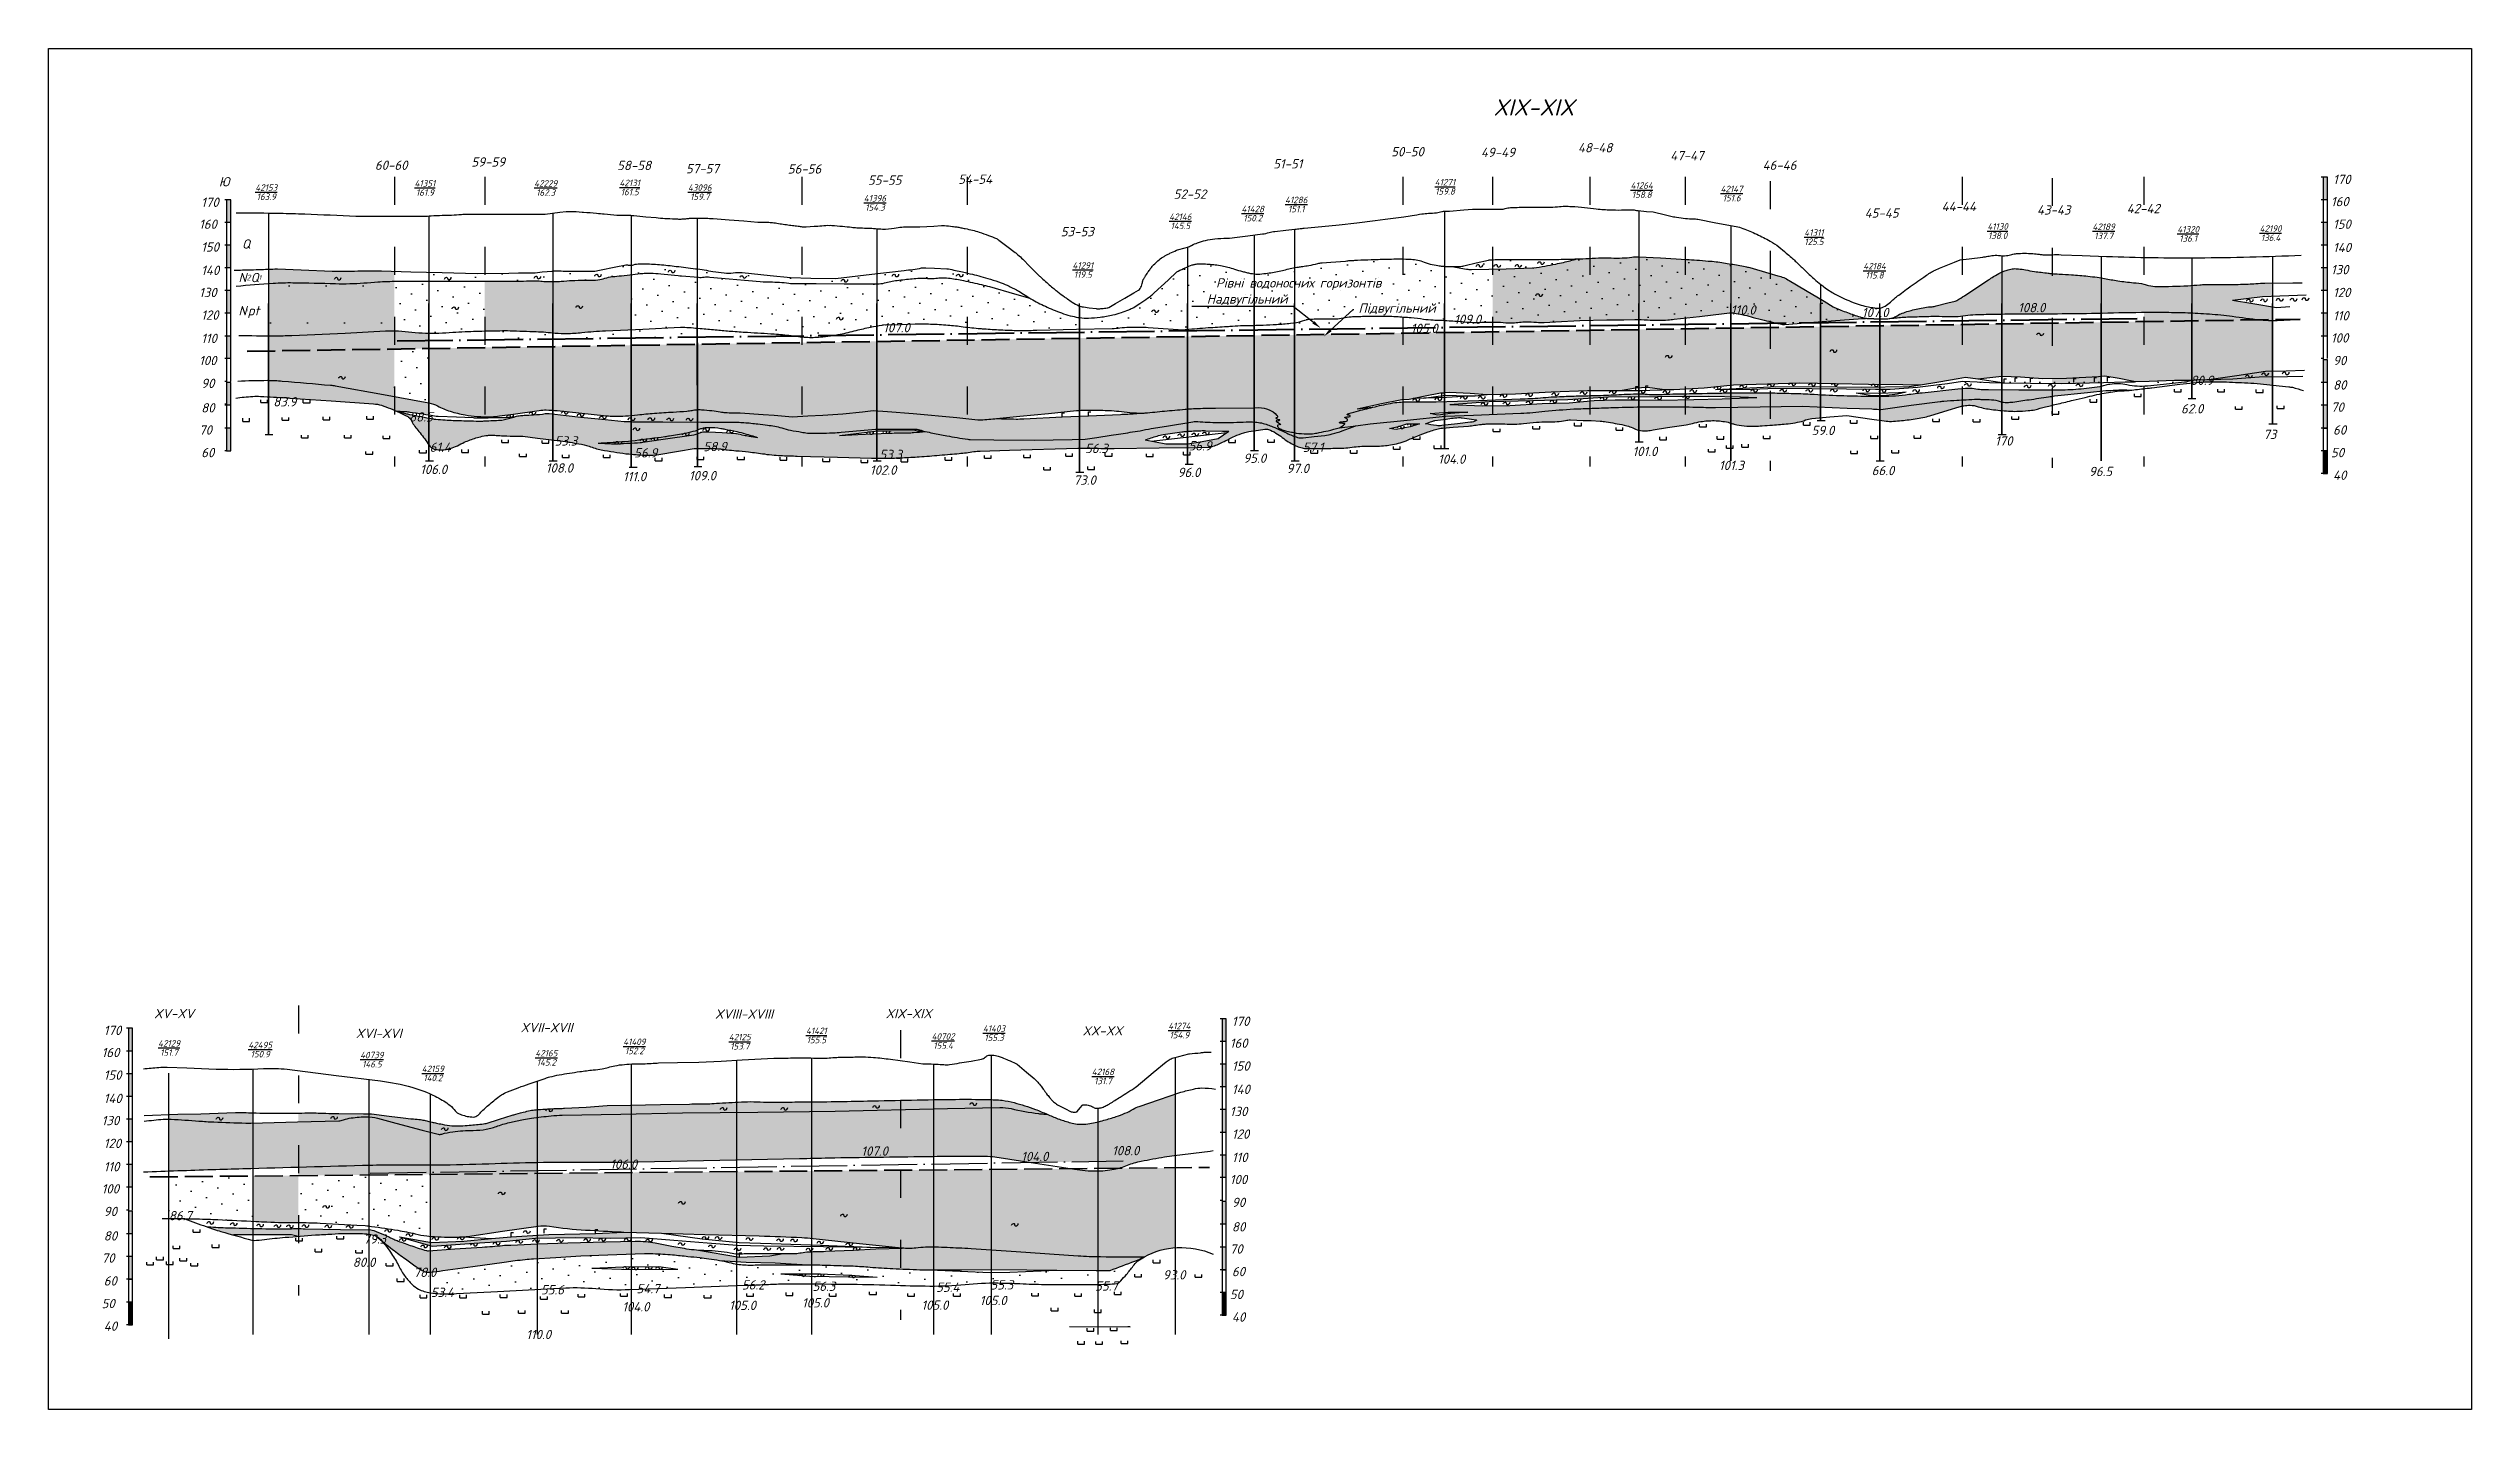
# Model space of a CAD drawing. Header units: millimetres. Extents: x 0 to 2456, y 10 to 769.
# Drawn here: x 0 to 1039, y 10 to 594 of the extents above; entities that cross this region are included whole.
import ezdxf
from ezdxf import colors
from ezdxf.entities.mleader import LeaderData, LeaderLine
from ezdxf.math import Vec2, Vec3

# ---------------------------------------------------------------- set-up
doc = ezdxf.new("R2010")
doc.units = ezdxf.units.MM
for name, pattern in [('ACAD_ISO02W100', [15, 12, -3]), ('ACAD_ISO03W100', [30, 12, -18]), ('ACAD_ISO04W100', [30, 24, -3, 0, -3])]:
    doc.linetypes.add(name, pattern=pattern)
doc.layers.get('0').update_dxf_attribs({"color": 10})
doc.styles.get("Standard").update_dxf_attribs({"font": 'isocpeur_0.ttf', "oblique": 15})
picture_1 = doc.add_image_def('image1.jpg', size_in_pixel=(16718, 9394))

msp = doc.modelspace()

# ---------------------------------------------------------------- texts
at = {"color": 1, "attachment_point": 1}
for s, width, insert, char_height in [('XIX-XIX', 16.515, (619.8, 572.2), 7), ('50-50', 16.515, (575.9, 551.7), 4), ('49-49', 16.515, (614.4, 551.4), 4), ('48-48', 16.515, (656, 553.4), 4), ('60-60', 16.515, (140, 545.9), 4), ('59-59', 16.515, (181.4, 547.3), 4), ('58-58', 16.515, (243.9, 545.8), 4), ('57-57', 16.515, (273.4, 544.4), 4), ('56-56', 16.515, (317.1, 544.3), 4), ('51-51', 16.515, (525.3, 546.5), 4), ('47-47', 16.515, (695.6, 550), 4), ('46-46', 16.515, (735.2, 545.9), 4), ('\\A1;{\\fISOCPEUR|b0|i0|c204|p34;Ю}', 16.515, (73.1, 538.8), 4), ('\\A1;{\\H0.7x;\\S42153/163.9;}', 16.515, (88.7, 535.7), 4), ('\\A1;{\\H0.7x;\\S41351/161.9;}', 16.515, (157, 537.5), 4), ('\\A1;{\\H0.7x;\\S42229/162.3;}', 16.515, (208.3, 537.5), 4), ('\\A1;{\\H0.7x;\\S42131/161.5;}', 16.515, (244.9, 537.7), 4), ('\\A1;{\\H0.7x;\\S43096/159.7;}', 16.515, (274.3, 535.7), 4), ('\\A1;{\\H0.7x;\\S41396/154.3;}', 16.515, (349.7, 531.1), 4), ('55-55', 16.515, (351.5, 539.5), 4), ('54-54', 16.515, (390.2, 539.9), 4), ('52-52', 16.515, (482.6, 533.5), 4), ('\\A1;{\\H0.7x;\\S41286/151.1;}', 16.515, (530.4, 530.4), 4), ('\\A1;{\\H0.7x;\\S41271/159.8;}', 16.515, (594.6, 538), 4), ('\\A1;{\\H0.7x;\\S41264/158.8;}', 16.515, (678.6, 536.6), 4), ('\\A1;{\\H0.7x;\\S42147/151.6;}', 16.515, (717.2, 535.1), 4), ('\\A1;160', 16.515, (979, 530.3), 4), ('\\A1;170', 16.515, (979.9, 539.8), 4), ('\\A1;160', 16.515, (64.6, 520.6), 4), ('\\A1;170', 16.515, (65.5, 530), 4), ('\\A1;{\\H0.7x;\\S42146/145.5;}', 16.515, (480.7, 523.2), 4), ('\\A1;{\\H0.7x;\\S41428/150.2;}', 16.515, (511.7, 526.5), 4), ('45-45', 16.515, (779, 525.4), 4), ('44-44', 16.515, (812, 528.2), 4), ('43-43', 16.515, (852.9, 526.7), 4), ('42-42', 16.515, (891.4, 527.3), 4), ('\\A1;150', 16.515, (979.9, 520.6), 4), ('\\A1;150', 16.515, (65.5, 510.8), 4), ('\\A1;Q', 16.515, (83, 512.1), 4), ('53-53', 16.515, (434.2, 517.4), 4), ('\\A1;{\\H0.7x;\\S41311/125.5;}', 16.515, (753.1, 516.4), 4), ('\\A1;{\\H0.7x;\\S41130/138.0;}', 16.515, (831.6, 519), 4), ('\\A1;{\\H0.7x;\\S42189/137.7;}', 16.515, (876.7, 518.9), 4), ('\\A1;{\\H0.7x;\\S41320/136.1;}', 16.515, (913.1, 517.8), 4), ('\\A1;{\\H0.7x;\\S42190/136.4;}', 16.515, (948.4, 518.1), 4), ('\\A1;140', 16.515, (979.9, 510.6), 4), ('\\A1;140', 16.515, (65.5, 500.8), 4), ('\\A1;{\\H0.7x;\\S41291/119.5;}', 16.515, (439.2, 502.3), 4), ('\\A1;{\\H0.7x;\\S42184/115.8;}', 16.515, (778.4, 502), 4), ('\\A1;130', 16.515, (979, 501.1), 4), ('\\A1;130', 16.515, (64.6, 491.3), 4), ('\\A1;N{\\H0.625x;2}Q{\\H0.5x;1}', 16.515, (81.5, 497.7), 4), ('{\\fISOCPEUR|b0|i0|c204|p34;Рівні водоносних горизонтів}', 105.368, (500.8, 495.4), 4), ('\\A1;120', 16.515, (979.9, 491.3), 4), ('\\A1;120', 16.515, (65.5, 481.6), 4), ('\\A1;N{\\H0.25x;1}pt', 16.515, (81.5, 483.5), 4), ('\\A1;109.0', 16.515, (602.9, 479.8), 4), ('\\A1;110.0', 16.515, (721.6, 483.8), 4), ('\\A1;107.0', 16.515, (777.8, 482.7), 4), ('\\A1;108.0', 16.515, (844.8, 484.8), 4), ('\\A1;110', 16.515, (979.9, 481.3), 4), ('\\A1;110', 16.515, (65.5, 471.6), 4), ('\\A1;107.0', 16.515, (358, 476.2), 4), ('\\A1;105.0', 16.515, (584.3, 475.9), 4), ('\\A1;100', 16.515, (979, 471.8), 4), ('\\A1;100', 16.515, (64.6, 462.1), 4), ('\\A1;90', 16.515, (979.9, 462.1), 4), ('\\A1;90', 16.515, (65.5, 452.3), 4), ('\\A1;80.9', 16.515, (918.7, 453.6), 4), ('\\A1;80', 16.515, (979.9, 451.6), 4), ('\\A1;80', 16.515, (65.5, 441.8), 4), ('\\A1;83.9', 16.515, (96.4, 444.4), 4), ('\\A1;88.5', 16.515, (154.7, 437.9), 4), ('\\A1;62.0', 16.515, (914.7, 441.4), 4), ('\\A1;70', 16.515, (979, 442.1), 4), ('\\A1;70', 16.515, (64.6, 432.3), 4), ('\\A1;53.3', 16.515, (217.1, 427.6), 4), ('\\A1;59.0', 16.515, (756.2, 432.1), 4), ('\\A1;170', 16.515, (834.9, 427.6), 4), ('\\A1;73', 16.515, (950, 430.4), 4), ('\\A1;60', 16.515, (979.9, 432.3), 4), ('\\A1;60', 16.515, (65.5, 422.6), 4), ('\\A1;61.4', 16.515, (163.5, 424.9), 4), ('\\A1;108.0', 16.515, (213.3, 416), 4), ('\\A1;56.9', 16.515, (251.2, 422.5), 4), ('\\A1;58.9', 16.515, (280.9, 425.2), 4), ('\\A1;53.3', 16.515, (356.4, 421.8), 4), ('\\A1;56.3', 16.515, (444.6, 424.4), 4), ('\\A1;56.9', 16.515, (489, 425.5), 4), ('\\A1;95.0', 16.515, (512.5, 420.2), 4), ('\\A1;97.0', 16.515, (531, 415.8), 4), ('\\A1;57.1', 16.515, (538, 424.9), 4), ('\\A1;104.0', 16.515, (596, 419.8), 4), ('\\A1;101.0', 16.515, (679.4, 423.1), 4), ('\\A1;101.3', 16.515, (716.5, 417.1), 4), ('\\A1;50', 16.515, (979, 422.6), 4), ('\\A1;106.0', 16.515, (159.4, 415.4), 4), ('\\A1;111.0', 16.515, (246.4, 412.3), 4), ('\\A1;109.0', 16.515, (274.7, 412.7), 4), ('\\A1;102.0', 16.515, (352.3, 415.1), 4), ('\\A1;73.0', 16.515, (439.7, 410.8), 4), ('\\A1;96.0', 16.515, (484.3, 414.1), 4), ('\\A1;66.0', 16.515, (782, 414.9), 4), ('\\A1;96.5', 16.515, (875.2, 414.5), 4), ('\\A1;40', 16.515, (979.9, 412.9), 4), ('XV-XV', 16.515, (45.3, 181.9), 4), ('XVIII-XVIII', 16.515, (285.9, 181.7), 4), ('XIX-XIX', 16.515, (359.1, 181.9), 4), ('\\A1;170', 16.515, (507.6, 178.6), 4), ('\\A1;170', 16.515, (23.7, 174.7), 4), ('\\A1;{\\H0.7x;\\S42129/151.7;}', 16.515, (47, 168.5), 4), ('\\A1;{\\H0.7x;\\S42495/150.9;}', 16.515, (85.7, 167.8), 4), ('XVI-XVI', 16.515, (131.8, 173.4), 4), ('XVII-XVII', 16.515, (202.5, 175.9), 4), ('\\A1;{\\H0.7x;\\S41409/152.2;}', 16.515, (246.5, 169.2), 4), ('\\A1;{\\H0.7x;\\S42125/153.7;}', 16.515, (291.8, 171.2), 4), ('\\A1;{\\H0.7x;\\S41421/155.5;}', 16.515, (324.9, 173.9), 4), ('\\A1;{\\H0.7x;\\S40702/155.4;}', 16.515, (378.8, 171.5), 4), ('\\A1;{\\H0.7x;\\S41403/155.3;}', 16.515, (400.8, 174.9), 4), ('XX-XX', 16.515, (443.5, 174.5), 4), ('\\A1;{\\H0.7x;\\S41274/154.9;}', 16.515, (480.3, 176), 4), ('\\A1;160', 16.515, (506.7, 169.2), 4), ('\\A1;160', 16.515, (22.8, 165.2), 4), ('\\A1;{\\H0.7x;\\S40739/146.5;}', 16.515, (133.7, 163.5), 4), ('\\A1;{\\H0.7x;\\S42159/140.2;}', 16.515, (160.1, 157.6), 4), ('\\A1;{\\H0.7x;\\S42165/145.2;}', 16.515, (208.8, 164.3), 4), ('\\A1;{\\H0.7x;\\S42168/131.7;}', 16.515, (447.5, 156.3), 4), ('\\A1;150', 16.515, (507.6, 159.4), 4), ('\\A1;150', 16.515, (23.7, 155.5), 4), ('\\A1;140', 16.515, (507.6, 149.4), 4), ('\\A1;130', 16.515, (22.8, 136), 4), ('\\A1;140', 16.515, (23.7, 145.5), 4), ('\\A1;130', 16.515, (506.7, 139.9), 4), ('\\A1;120', 16.515, (23.7, 126.2), 4), ('\\A1;120', 16.515, (507.6, 130.2), 4), ('\\A1;110', 16.515, (23.7, 116.2), 4), ('\\A1;106.0', 16.515, (240.9, 117.3), 4), ('\\A1;107.0', 16.515, (348.6, 122.9), 4), ('\\A1;104.0', 16.515, (417.2, 120.6), 4), ('\\A1;108.0', 16.515, (456.2, 123.1), 4), ('\\A1;110', 16.515, (507.6, 120.2), 4), ('\\A1;100', 16.515, (22.8, 106.7), 4), ('\\A1;100', 16.515, (506.7, 110.7), 4), ('\\A1;90', 16.515, (23.7, 97), 4), ('\\A1;86.7', 16.515, (51.6, 95.2), 4), ('\\A1;90', 16.515, (507.6, 100.9), 4), ('\\A1;80', 16.515, (23.7, 86.5), 4), ('\\A1;79.3', 16.515, (135.1, 85.2), 4), ('\\A1;80', 16.515, (507.6, 90.4), 4), ('\\A1;70', 16.515, (22.8, 77), 4), ('\\A1;80.0', 16.515, (130.5, 75.2), 4), ('\\A1;70', 16.515, (506.7, 80.9), 4), ('\\A1;60', 16.515, (23.7, 67.2), 4), ('\\A1;78.0', 16.515, (156.6, 70.9), 4), ('\\A1;55.6', 16.515, (211.2, 63.4), 4), ('\\A1;54.7', 16.515, (252.2, 63.9), 4), ('\\A1;56.2', 16.515, (297.4, 65.5), 4), ('\\A1;56.3', 16.515, (327.7, 64.9), 4), ('\\A1;55.4', 16.515, (380.7, 64.5), 4), ('\\A1;55.3', 16.515, (404, 65.5), 4), ('\\A1;55.7', 16.515, (448.9, 65), 4), ('\\A1;93.0', 16.515, (478, 69.8), 4), ('\\A1;60', 16.515, (507.6, 71.2), 4), ('\\A1;50', 16.515, (22.8, 57.5), 4), ('\\A1;53.4', 16.515, (164, 62.3), 4), ('\\A1;104.0', 16.515, (246.1, 56.1), 4), ('\\A1;105.0', 16.515, (291.9, 56.7), 4), ('\\A1;105.0', 16.515, (323.2, 57.8), 4), ('\\A1;105.0', 16.515, (374.4, 56.8), 4), ('\\A1;105.0', 16.515, (399.4, 58.8), 4), ('\\A1;50', 16.515, (506.7, 61.4), 4), ('\\A1;40', 16.515, (23.7, 47.8), 4), ('\\A1;110.0', 16.515, (204.9, 44.2), 4), ('\\A1;40', 16.515, (507.6, 51.7), 4)]:
    msp.add_mtext_dynamic_manual_height_columns(s, width=width, gutter_width=12.5, heights=[0], dxfattribs=dict(at, insert=insert, char_height=char_height))

# ---------------------------------------------------------------- hatches: boundary and pattern name
at = {"transparency": 33554687}
h = msp.add_hatch(dxfattribs=at)
h.set_pattern_fill('DOTS', color=0, scale=4, angle=221)
h.paths.add_polyline_path([(379.6, 112.8), (365.5, 112.7), (365.5, 79.4), (366.1, 79.4, 0.058111), (372, 79.4, -0.036053), (379.6, 79.8)])
h.paths.add_polyline_path([(450.1, 112.4, -0.00443), (449.4, 112.4, -0.03901), (440.1, 113.1), (438.4, 113.3), (404.3, 113), (404.3, 78.5), (415, 77.8), (441.6, 76, 0.010845), (450.1, 75.6)])
h.paths.add_polyline_path([(483.2, 113.7), (458.9, 113.5, -0.016445), (457.1, 113.1, -0.042437), (450.1, 112.4), (450.1, 75.6, 0.001524), (451.3, 75.6, 0.0064), (470.1, 75.5, -0.113608), (483.2, 79.5)])
h.paths.add_polyline_path([(450.1, 133.4, -0.001693), (449.7, 133.3, -0.012456), (446.7, 132.7, -0.037716), (443.3, 132.4, -0.047077), (440.5, 132.6, -0.029524), (437.8, 133.2, -0.016189), (433, 134.8, -0.015988), (428.4, 136.7, -0.003134), (425.6, 136.9, -0.009486), (424.7, 137, -0.025899), (412.9, 139.1, 0.063476), (408.1, 139.6), (404.3, 139.5), (404.3, 118.6, -0.014341), (405.9, 118.4), (421.2, 116), (450.1, 116.5)])
h.paths.add_polyline_path([(483.2, 145.4), (476.6, 143.1), (467.9, 140.1, 0.057015), (465.3, 138.9, -0.041195), (461.7, 137.1, -0.018007), (458, 135.7, -0.013051), (452.7, 134.1, -0.010292), (450.1, 133.4), (450.1, 113.4), (458.9, 113.5, 0.034581), (462.8, 114.8, -0.049964), (468.7, 116.6, -0.005352), (478.7, 118.4, -0.013023), (482.9, 119), (483.2, 119.1)])
h.paths.add_polyline_path([(137.4, 135.6, 0.011807), (136.6, 135.6, 0.042001), (129.9, 135.1, 0.045326), (126.5, 134.3, -0.077389), (124.5, 133.9), (107.2, 133.5), (107.2, 114, -0.000013), (137.4, 114.8)])
h.paths.add_polyline_path([(209.6, 135.3, 0.003498), (207.2, 135, 0.008674), (203.7, 134.4, 0.005795), (198.4, 133.3, 0.035167), (192.8, 131.7, -0.040471), (187.8, 130.3, -0.043854), (182.2, 129.8, 0.027779), (173.4, 129.2, 0.042482), (168.7, 128.2, -0.138789), (167.2, 128.1), (163.7, 129.1), (163.7, 115, 0.00163), (169.5, 115, 0.005543), (191.6, 115.6, -0.005085), (209.6, 116)])
h.paths.add_polyline_path([(87.6, 132.9), (86.8, 132.9, -0.014423), (84.7, 132.9, -0.002253), (70.9, 133.4, -0.010169), (64.5, 133.8, 0.005524), (52.6, 134.6, 0.010945), (51.5, 134.6), (51.5, 112.4, -0.000235), (70.2, 113, -0.00083), (83.3, 113.4, -0.000002), (87.6, 113.5)])
h.paths.add_polyline_path([(87.6, 137.3, 0.016928), (80.2, 137.4), (65.4, 136.9), (55.5, 136.7), (51.5, 136.5), (51.5, 134.6, -0.010945), (52.6, 134.6, -0.005524), (64.5, 133.8, 0.010169), (70.9, 133.4, 0.002253), (84.7, 132.9, 0.014423), (86.8, 132.9), (87.6, 132.9)])
h.paths.add_polyline_path([(415.1, 114.1), (429.1, 114.1), (431.6, 123.6), (417.6, 123.6)], flags=9)
h.paths.add_polyline_path([(454.1, 116.5), (467.7, 116.5), (470.3, 126.1), (456.7, 126.1)], flags=24)
h.paths.add_polyline_path([(202.9, 37.7), (215.7, 37.7), (218.2, 47.2), (205.4, 47.2)], flags=9)
h.paths.add_polyline_path([(238.8, 110.8), (252.4, 110.8), (254.9, 120.3), (241.3, 120.3)], flags=9)
h.paths.add_polyline_path([(346.5, 116.4), (360.1, 116.4), (362.7, 125.9), (349.1, 125.9)], flags=9)
h.paths.add_polyline_path([(475.9, 63.3), (487.5, 63.3), (490.1, 72.8), (478.5, 72.8)], flags=9)
h.paths.add_polyline_path([(446.8, 58.4), (458.4, 58.4), (460.9, 67.9), (449.3, 67.9)], flags=9)
h.paths.add_polyline_path([(397.4, 52.2), (411, 52.2), (413.5, 61.8), (399.9, 61.8)], flags=9)
h.paths.add_polyline_path([(401.9, 58.9), (413.5, 58.9), (416.1, 68.4), (404.5, 68.4)], flags=9)
h.paths.add_polyline_path([(378.7, 58), (390.7, 58), (393.2, 67.5), (381.2, 67.5)], flags=9)
h.paths.add_polyline_path([(372.3, 50.3), (385.9, 50.3), (388.4, 59.8), (374.8, 59.8)], flags=9)
h.paths.add_polyline_path([(325.6, 58.3), (337.2, 58.3), (339.8, 67.9), (328.2, 67.9)], flags=9)
h.paths.add_polyline_path([(321.1, 51.2), (334.7, 51.2), (337.2, 60.8), (323.6, 60.8)], flags=9)
h.paths.add_polyline_path([(295.3, 58.9), (306.9, 58.9), (309.5, 68.5), (297.9, 68.5)], flags=9)
h.paths.add_polyline_path([(289.8, 50.2), (303.4, 50.2), (305.9, 59.7), (292.3, 59.7)], flags=9)
h.paths.add_polyline_path([(244, 49.6), (258, 49.6), (260.5, 59.1), (246.5, 59.1)], flags=9)
h.paths.add_polyline_path([(250.1, 57.3), (262.1, 57.3), (264.7, 66.8), (252.7, 66.8)], flags=9)
h.paths.add_polyline_path([(209.2, 56.8), (220.8, 56.8), (223.3, 66.4), (211.7, 66.4)], flags=9)
h.paths.add_polyline_path([(161.9, 55.7), (173.9, 55.7), (176.5, 65.3), (164.5, 65.3)], flags=9)
h.paths.add_polyline_path([(154.5, 64.3), (166.1, 64.3), (168.7, 73.8), (157.1, 73.8)], flags=9)
h.paths.add_polyline_path([(133, 78.7), (144.6, 78.7), (147.1, 88.2), (135.5, 88.2)], flags=9)
h.paths.add_polyline_path([(128.4, 68.6), (140, 68.6), (142.6, 78.1), (131, 78.1)], flags=9)
h.paths.add_polyline_path([(49.5, 88.6), (61.1, 88.6), (63.6, 98.1), (52, 98.1)], flags=9)
h.paths.add_polyline_path([(916.6, 447), (928.2, 447), (930.7, 456.6), (919.1, 456.6)], flags=9)
h.paths.add_polyline_path([(842.8, 478.2), (856.4, 478.2), (858.9, 487.8), (845.3, 487.8)], flags=9)
h.paths.add_polyline_path([(775.7, 476.2), (789.3, 476.2), (791.9, 485.7), (778.3, 485.7)], flags=9)
h.paths.add_polyline_path([(719.5, 477.2), (732.3, 477.2), (734.8, 486.7), (722, 486.7)], flags=9)
h.paths.add_polyline_path([(582.2, 469.3), (595.8, 469.3), (598.3, 478.9), (584.7, 478.9)], flags=9)
h.paths.add_polyline_path([(600.9, 473.2), (614.5, 473.2), (617, 482.8), (603.4, 482.8)], flags=9)
h.paths.add_polyline_path([(535.9, 418.3), (546.7, 418.3), (549.3, 427.9), (538.5, 427.9)], flags=9)
h.paths.add_polyline_path([(486.9, 418.9), (498.5, 418.9), (501.1, 428.5), (489.5, 428.5)], flags=9)
h.paths.add_polyline_path([(442.6, 417.8), (454.2, 417.8), (456.7, 427.3), (445.1, 427.3)], flags=9)
h.paths.add_polyline_path([(355.9, 469.6), (369.5, 469.6), (372.1, 479.1), (358.5, 479.1)], flags=9)
h.paths.add_polyline_path([(354.3, 415.2), (365.9, 415.2), (368.4, 424.7), (356.8, 424.7)], flags=9)
h.paths.add_polyline_path([(278.8, 418.6), (290.4, 418.6), (293, 428.2), (281.4, 428.2)], flags=9)
h.paths.add_polyline_path([(249.1, 415.9), (260.7, 415.9), (263.2, 425.4), (251.6, 425.4)], flags=9)
h.paths.add_polyline_path([(215.1, 421), (226.7, 421), (229.2, 430.5), (217.6, 430.5)], flags=9)
h.paths.add_polyline_path([(152.6, 431.3), (164.2, 431.3), (166.8, 440.9), (155.2, 440.9)], flags=9)
h.paths.add_polyline_path([(161.5, 418.3), (172.7, 418.3), (175.2, 427.9), (164, 427.9)], flags=9)
h.paths.add_polyline_path([(94.3, 437.8), (105.9, 437.8), (108.5, 447.4), (96.9, 447.4)], flags=9)
h.paths.add_polyline_path([(498.7, 488.8), (571.3, 488.8), (573.9, 498.3), (501.3, 498.3)], flags=9)
h.paths.add_polyline_path([(21.6, 41.2), (29.6, 41.2), (32.2, 50.7), (24.2, 50.7)], flags=9)
h.paths.add_polyline_path([(20.8, 50.9), (28.4, 50.9), (30.9, 60.5), (23.3, 60.5)], flags=9)
h.paths.add_polyline_path([(21.6, 60.7), (29.2, 60.7), (31.8, 70.2), (24.2, 70.2)], flags=9)
h.paths.add_polyline_path([(20.8, 70.4), (28.4, 70.4), (30.9, 80), (23.3, 80)], flags=9)
h.paths.add_polyline_path([(21.6, 79.9), (29.2, 79.9), (31.8, 89.4), (24.2, 89.4)], flags=9)
h.paths.add_polyline_path([(21.6, 90.4), (29.2, 90.4), (31.8, 100), (24.2, 100)], flags=9)
h.paths.add_polyline_path([(20.8, 100.2), (30.4, 100.2), (32.9, 109.7), (23.3, 109.7)], flags=9)
h.paths.add_polyline_path([(21.6, 109.7), (30.4, 109.7), (33, 119.2), (24.2, 119.2)], flags=9)
h.paths.add_polyline_path([(21.6, 119.7), (31.2, 119.7), (33.8, 129.2), (24.2, 129.2)], flags=9)
h.paths.add_polyline_path([(20.8, 129.4), (30.4, 129.4), (32.9, 138.9), (23.3, 138.9)], flags=9)
h.paths.add_polyline_path([(21.6, 138.9), (31.6, 138.9), (34.2, 148.4), (24.2, 148.4)], flags=9)
h.paths.add_polyline_path([(21.6, 148.9), (31.2, 148.9), (33.8, 158.4), (24.2, 158.4)], flags=9)
h.paths.add_polyline_path([(20.8, 158.6), (30.4, 158.6), (32.9, 168.2), (23.3, 168.2)], flags=9)
h.paths.add_polyline_path([(21.6, 168.1), (31.2, 168.1), (33.8, 177.7), (24.2, 177.7)], flags=9)
h.paths.add_polyline_path([(505.5, 45.1), (513.5, 45.1), (516, 54.7), (508, 54.7)], flags=9)
h.paths.add_polyline_path([(504.6, 54.9), (512.2, 54.9), (514.8, 64.4), (507.2, 64.4)], flags=9)
h.paths.add_polyline_path([(505.5, 64.6), (513.1, 64.6), (515.6, 74.2), (508, 74.2)], flags=9)
h.paths.add_polyline_path([(504.6, 74.4), (512.2, 74.4), (514.8, 83.9), (507.2, 83.9)], flags=9)
h.paths.add_polyline_path([(505.5, 83.9), (513.1, 83.9), (515.6, 93.4), (508, 93.4)], flags=9)
h.paths.add_polyline_path([(505.5, 94.4), (513.1, 94.4), (515.6, 103.9), (508, 103.9)], flags=9)
h.paths.add_polyline_path([(504.6, 104.1), (514.2, 104.1), (516.8, 113.7), (507.2, 113.7)], flags=9)
h.paths.add_polyline_path([(505.5, 113.6), (514.3, 113.6), (516.8, 123.1), (508, 123.1)], flags=9)
h.paths.add_polyline_path([(505.5, 123.6), (515.1, 123.6), (517.6, 133.1), (508, 133.1)], flags=9)
h.paths.add_polyline_path([(504.6, 133.4), (514.2, 133.4), (516.8, 142.9), (507.2, 142.9)], flags=9)
h.paths.add_polyline_path([(505.5, 142.8), (515.5, 142.8), (518, 152.4), (508, 152.4)], flags=9)
h.paths.add_polyline_path([(505.5, 152.8), (515.1, 152.8), (517.6, 162.4), (508, 162.4)], flags=9)
h.paths.add_polyline_path([(504.6, 162.6), (514.2, 162.6), (516.8, 172.1), (507.2, 172.1)], flags=9)
h.paths.add_polyline_path([(505.5, 172.1), (515.1, 172.1), (517.6, 181.6), (508, 181.6)], flags=9)
h.paths.add_polyline_path([(477.5, 167.4), (489.6, 167.4), (492.5, 178.4), (480.4, 178.4)], flags=9)
h.paths.add_polyline_path([(444.6, 147.6), (456.2, 147.6), (459.1, 158.6), (447.6, 158.6)], flags=9)
h.paths.add_polyline_path([(397.9, 166.3), (409.9, 166.3), (412.8, 177.3), (400.9, 177.3)], flags=9)
h.paths.add_polyline_path([(376, 162.8), (388.2, 162.8), (391.1, 173.8), (378.9, 173.8)], flags=9)
h.paths.add_polyline_path([(322.1, 165.3), (333.8, 165.3), (336.7, 176.3), (325, 176.3)], flags=9)
h.paths.add_polyline_path([(288.9, 162.5), (300.7, 162.5), (303.7, 173.5), (291.9, 173.5)], flags=9)
h.paths.add_polyline_path([(243.7, 160.6), (255.6, 160.6), (258.6, 171.6), (246.6, 171.6)], flags=9)
h.paths.add_polyline_path([(205.9, 155.7), (217.9, 155.7), (220.8, 166.7), (208.9, 166.7)], flags=9)
h.paths.add_polyline_path([(157.2, 148.9), (169.2, 148.9), (172.1, 159.9), (160.2, 159.9)], flags=9)
h.paths.add_polyline_path([(130.8, 154.9), (143.1, 154.9), (146, 165.9), (133.8, 165.9)], flags=9)
h.paths.add_polyline_path([(82.8, 159.2), (95.2, 159.2), (98.1, 170.2), (85.8, 170.2)], flags=9)
h.paths.add_polyline_path([(44.2, 159.9), (55.7, 159.9), (58.6, 170.9), (47.1, 170.9)], flags=9)
h.paths.add_polyline_path([(947.9, 423.8), (955.5, 423.8), (958, 433.4), (950.4, 433.4)], flags=9)
h.paths.add_polyline_path([(912.6, 434.8), (924.2, 434.8), (926.8, 444.3), (915.2, 444.3)], flags=9)
h.paths.add_polyline_path([(873.1, 407.9), (884.7, 407.9), (887.3, 417.4), (875.7, 417.4)], flags=9)
h.paths.add_polyline_path([(832.8, 421), (842.4, 421), (845, 430.6), (835.4, 430.6)], flags=9)
h.paths.add_polyline_path([(779.9, 408.3), (791.5, 408.3), (794.1, 417.8), (782.5, 417.8)], flags=9)
h.paths.add_polyline_path([(754.1, 425.5), (765.7, 425.5), (768.3, 435.1), (756.7, 435.1)], flags=9)
h.paths.add_polyline_path([(714.4, 410.5), (727.2, 410.5), (729.8, 420.1), (717, 420.1)], flags=9)
h.paths.add_polyline_path([(677.4, 416.6), (690.2, 416.6), (692.7, 426.1), (679.9, 426.1)], flags=9)
h.paths.add_polyline_path([(593.9, 413.3), (607.9, 413.3), (610.5, 422.8), (596.5, 422.8)], flags=9)
h.paths.add_polyline_path([(528.9, 409.2), (540.5, 409.2), (543.1, 418.8), (531.5, 418.8)], flags=9)
h.paths.add_polyline_path([(510.4, 413.7), (522, 413.7), (524.5, 423.2), (512.9, 423.2)], flags=9)
h.paths.add_polyline_path([(482.3, 407.6), (493.9, 407.6), (496.4, 417.1), (484.8, 417.1)], flags=9)
h.paths.add_polyline_path([(437.7, 404.2), (449.3, 404.2), (451.8, 413.7), (440.2, 413.7)], flags=9)
h.paths.add_polyline_path([(350.2, 408.6), (363.8, 408.6), (366.3, 418.1), (352.7, 418.1)], flags=9)
h.paths.add_polyline_path([(272.6, 406.2), (286.2, 406.2), (288.8, 415.7), (275.2, 415.7)], flags=9)
h.paths.add_polyline_path([(244.3, 405.7), (256.3, 405.7), (258.9, 415.3), (246.9, 415.3)], flags=9)
h.paths.add_polyline_path([(211.2, 409.5), (224.8, 409.5), (227.4, 419), (213.8, 419)], flags=9)
h.paths.add_polyline_path([(157.3, 408.8), (170.9, 408.8), (173.5, 418.3), (159.9, 418.3)], flags=9)
h.paths.add_polyline_path([(79.4, 476.9), (91.6, 476.9), (94.2, 486.4), (81.9, 486.4)], flags=9)
h.paths.add_polyline_path([(79.4, 491.1), (93.1, 491.1), (95.7, 500.7), (82, 500.7)], flags=9)
h.paths.add_polyline_path([(80.9, 505.6), (86.1, 505.6), (88.7, 515.1), (83.5, 515.1)], flags=9)
h.paths.add_polyline_path([(71, 532.2), (76.8, 532.2), (79.3, 541.7), (73.5, 541.7)], flags=9)
h.paths.add_polyline_path([(977.8, 406.3), (985.8, 406.3), (988.3, 415.8), (980.3, 415.8)], flags=9)
h.paths.add_polyline_path([(976.9, 416), (984.5, 416), (987.1, 425.6), (979.5, 425.6)], flags=9)
h.paths.add_polyline_path([(977.8, 425.8), (985.4, 425.8), (987.9, 435.3), (980.3, 435.3)], flags=9)
h.paths.add_polyline_path([(976.9, 435.5), (984.5, 435.5), (987.1, 445.1), (979.5, 445.1)], flags=9)
h.paths.add_polyline_path([(977.8, 445), (985.4, 445), (987.9, 454.5), (980.3, 454.5)], flags=9)
h.paths.add_polyline_path([(977.8, 455.5), (985.4, 455.5), (987.9, 465.1), (980.3, 465.1)], flags=9)
h.paths.add_polyline_path([(976.9, 465.3), (986.5, 465.3), (989.1, 474.8), (979.5, 474.8)], flags=9)
h.paths.add_polyline_path([(977.8, 474.8), (986.6, 474.8), (989.1, 484.3), (980.3, 484.3)], flags=9)
h.paths.add_polyline_path([(977.8, 484.8), (987.4, 484.8), (989.9, 494.3), (980.3, 494.3)], flags=9)
h.paths.add_polyline_path([(976.9, 494.5), (986.5, 494.5), (989.1, 504), (979.5, 504)], flags=9)
h.paths.add_polyline_path([(977.8, 504), (987.8, 504), (990.3, 513.5), (980.3, 513.5)], flags=9)
h.paths.add_polyline_path([(977.8, 514), (987.4, 514), (989.9, 523.5), (980.3, 523.5)], flags=9)
h.paths.add_polyline_path([(976.9, 523.7), (986.5, 523.7), (989.1, 533.3), (979.5, 533.3)], flags=9)
h.paths.add_polyline_path([(977.8, 533.2), (987.4, 533.2), (989.9, 542.8), (980.3, 542.8)], flags=9)
h.paths.add_polyline_path([(63.4, 416), (71, 416), (73.6, 425.6), (66, 425.6)], flags=9)
h.paths.add_polyline_path([(62.6, 425.8), (70.2, 425.8), (72.7, 435.3), (65.1, 435.3)], flags=9)
h.paths.add_polyline_path([(63.4, 435.3), (71, 435.3), (73.6, 444.8), (66, 444.8)], flags=9)
h.paths.add_polyline_path([(63.4, 445.8), (71, 445.8), (73.6, 455.3), (66, 455.3)], flags=9)
h.paths.add_polyline_path([(62.6, 455.5), (72.2, 455.5), (74.7, 465.1), (65.1, 465.1)], flags=9)
h.paths.add_polyline_path([(63.4, 465), (72.2, 465), (74.8, 474.5), (66, 474.5)], flags=9)
h.paths.add_polyline_path([(63.4, 475), (73, 475), (75.6, 484.5), (66, 484.5)], flags=9)
h.paths.add_polyline_path([(62.6, 484.8), (72.2, 484.8), (74.7, 494.3), (65.1, 494.3)], flags=9)
h.paths.add_polyline_path([(63.4, 494.2), (73.4, 494.2), (76, 503.8), (66, 503.8)], flags=9)
h.paths.add_polyline_path([(63.4, 504.2), (73, 504.2), (75.6, 513.8), (66, 513.8)], flags=9)
h.paths.add_polyline_path([(62.6, 514), (72.2, 514), (74.7, 523.5), (65.1, 523.5)], flags=9)
h.paths.add_polyline_path([(63.4, 523.5), (73, 523.5), (75.6, 533), (66, 533)], flags=9)
h.paths.add_polyline_path([(945.5, 509.5), (957.5, 509.5), (960.4, 520.5), (948.5, 520.5)], flags=9)
h.paths.add_polyline_path([(910.2, 509.2), (921.8, 509.2), (924.7, 520.2), (913.2, 520.2)], flags=9)
h.paths.add_polyline_path([(873.9, 510.3), (885.7, 510.3), (888.6, 521.3), (876.8, 521.3)], flags=9)
h.paths.add_polyline_path([(828.8, 510.4), (840.3, 510.4), (843.3, 521.4), (831.7, 521.4)], flags=9)
h.paths.add_polyline_path([(775.5, 493.4), (787.3, 493.4), (790.3, 504.4), (778.5, 504.4)], flags=9)
h.paths.add_polyline_path([(750.2, 507.8), (761.5, 507.8), (764.4, 518.8), (753.2, 518.8)], flags=9)
h.paths.add_polyline_path([(714.3, 526.5), (726.1, 526.5), (729.1, 537.5), (717.3, 537.5)], flags=9)
h.paths.add_polyline_path([(675.7, 527.9), (687.7, 527.9), (690.6, 538.9), (678.7, 538.9)], flags=9)
h.paths.add_polyline_path([(591.8, 529.4), (603.3, 529.4), (606.2, 540.3), (594.7, 540.3)], flags=9)
h.paths.add_polyline_path([(527.6, 521.8), (539.1, 521.8), (542.1, 532.8), (530.5, 532.8)], flags=9)
h.paths.add_polyline_path([(508.9, 517.8), (520.8, 517.8), (523.8, 528.8), (511.8, 528.8)], flags=9)
h.paths.add_polyline_path([(477.8, 514.6), (489.9, 514.6), (492.9, 525.6), (480.8, 525.6)], flags=9)
h.paths.add_polyline_path([(436.3, 493.7), (447.6, 493.7), (450.5, 504.6), (439.3, 504.6)], flags=9)
h.paths.add_polyline_path([(346.9, 522.4), (358.8, 522.4), (361.8, 533.4), (349.8, 533.4)], flags=9)
h.paths.add_polyline_path([(271.5, 527.1), (283.6, 527.1), (286.5, 538.1), (274.4, 538.1)], flags=9)
h.paths.add_polyline_path([(242, 529.1), (253.3, 529.1), (256.3, 540.1), (245, 540.1)], flags=9)
h.paths.add_polyline_path([(205.4, 528.9), (217.5, 528.9), (220.5, 539.9), (208.4, 539.9)], flags=9)
h.paths.add_polyline_path([(154.2, 528.9), (165.4, 528.9), (168.4, 539.9), (157.1, 539.9)], flags=9)
h.paths.add_polyline_path([(85.9, 527.1), (97.7, 527.1), (100.6, 538.1), (88.8, 538.1)], flags=9)
h.paths.add_polyline_path([(889.4, 520.8), (906.2, 520.8), (908.7, 530.3), (891.9, 530.3)], flags=9)
h.paths.add_polyline_path([(850.9, 520.1), (867.7, 520.1), (870.2, 529.6), (853.4, 529.6)], flags=9)
h.paths.add_polyline_path([(809.9, 521.6), (827.5, 521.6), (830, 531.1), (812.4, 531.1)], flags=9)
h.paths.add_polyline_path([(777, 518.8), (793.8, 518.8), (796.3, 528.4), (779.5, 528.4)], flags=9)
h.paths.add_polyline_path([(733.1, 539.3), (749.9, 539.3), (752.5, 548.9), (735.7, 548.9)], flags=9)
h.paths.add_polyline_path([(693.5, 543.4), (710.3, 543.4), (712.8, 552.9), (696, 552.9)], flags=9)
h.paths.add_polyline_path([(653.9, 546.8), (670.7, 546.8), (673.3, 556.4), (656.5, 556.4)], flags=9)
h.paths.add_polyline_path([(612.3, 544.9), (629.1, 544.9), (631.7, 554.4), (614.9, 554.4)], flags=9)
h.paths.add_polyline_path([(573.8, 545.1), (589.8, 545.1), (592.4, 554.6), (576.4, 554.6)], flags=9)
h.paths.add_polyline_path([(523.3, 539.9), (537.7, 539.9), (540.2, 549.5), (525.8, 549.5)], flags=9)
h.paths.add_polyline_path([(480.5, 526.9), (496.5, 526.9), (499, 536.4), (483, 536.4)], flags=9)
h.paths.add_polyline_path([(432.1, 510.9), (448.1, 510.9), (450.7, 520.4), (434.7, 520.4)], flags=9)
h.paths.add_polyline_path([(388.1, 533.3), (404.9, 533.3), (407.4, 542.8), (390.6, 542.8)], flags=9)
h.paths.add_polyline_path([(349.5, 532.9), (365.5, 532.9), (368, 542.5), (352, 542.5)], flags=9)
h.paths.add_polyline_path([(315.1, 537.7), (331.1, 537.7), (333.6, 547.2), (317.6, 547.2)], flags=9)
h.paths.add_polyline_path([(271.4, 537.9), (287.4, 537.9), (289.9, 547.4), (273.9, 547.4)], flags=9)
h.paths.add_polyline_path([(241.8, 539.2), (257.8, 539.2), (260.3, 548.7), (244.3, 548.7)], flags=9)
h.paths.add_polyline_path([(179.3, 540.7), (195.3, 540.7), (197.9, 550.2), (181.9, 550.2)], flags=9)
h.paths.add_polyline_path([(137.9, 539.3), (153.9, 539.3), (156.5, 548.9), (140.5, 548.9)], flags=9)
h.paths.add_polyline_path([(616.1, 560.7), (653.9, 560.7), (658.4, 577.4), (620.6, 577.4)], flags=9)
h.paths.add_polyline_path([(441.4, 167.9), (460.6, 167.9), (463.1, 177.5), (443.9, 177.5)], flags=9)
h.paths.add_polyline_path([(357, 175.4), (378.6, 175.4), (381.1, 184.9), (359.5, 184.9)], flags=9)
h.paths.add_polyline_path([(283.8, 175.1), (310.2, 175.1), (312.8, 184.7), (286.4, 184.7)], flags=9)
h.paths.add_polyline_path([(200.4, 169.4), (224.4, 169.4), (227, 178.9), (203, 178.9)], flags=9)
h.paths.add_polyline_path([(129.7, 166.8), (151.3, 166.8), (153.9, 176.4), (132.3, 176.4)], flags=9)
h.paths.add_polyline_path([(43.2, 175.3), (62.4, 175.3), (65, 184.9), (45.8, 184.9)], flags=9)
h = msp.add_hatch(dxfattribs=at)
h.set_pattern_fill('DOTS', color=0, scale=4, angle=221)
h.paths.add_polyline_path([(107.2, 133.5), (106.8, 133.4), (87.6, 132.9), (87.6, 113.5, -0.000009), (107.2, 114)])
h.paths.add_polyline_path([(107.2, 110.4), (87.6, 110.2), (87.6, 90.8, -0.000078), (89, 90.7, 0.003197), (93.7, 90.5, 0.010723), (106.9, 90.2, -0.000486), (107.2, 90.2)])
h.paths.add_polyline_path([(137.4, 110.7), (107.2, 110.4), (107.2, 90.2, -0.014261), (116.5, 90), (132.2, 89.1), (135.8, 88.9, -0.012524), (137.4, 88.8)], flags=16)
h.paths.add_polyline_path([(163.7, 110.9), (137.4, 110.7), (137.4, 88.8, -0.008631), (138.6, 88.6, -0.005247), (149.9, 86.9, -0.019215), (157.3, 85.4, 0.028805), (162.3, 84.5, 0.007485), (163.7, 84.4)], flags=16)
h.paths.add_polyline_path([(209.6, 135.3, 0.003498), (207.2, 135, 0.008674), (203.7, 134.4, 0.005795), (198.4, 133.3, 0.035167), (192.8, 131.7, -0.040471), (187.8, 130.3, -0.043854), (182.2, 129.8, 0.027779), (173.4, 129.2, 0.042482), (168.7, 128.2, -0.138789), (167.2, 128.1), (160.3, 129.9), (149, 132.9), (141.1, 135, 0.061217), (136.6, 135.6, 0.042001), (129.9, 135.1, 0.045326), (126.5, 134.3, -0.077389), (124.5, 133.9), (107.2, 133.5), (107.2, 90.2, -0.014261), (116.5, 90), (132.2, 89.1), (135.8, 88.9, -0.021157), (138.6, 88.6, -0.005247), (149.9, 86.9, -0.019215), (157.3, 85.4, 0.028805), (162.3, 84.5, 0.017944), (165.6, 84.2, 0.010381), (171.3, 84, 0.008513), (177.9, 84.1, 0.030474), (179.8, 84.3), (194.7, 86.5), (209.6, 88.7)])
h.paths.add_polyline_path([(250, 111.7), (209.6, 111.3), (209.6, 88.7), (210, 88.7, -0.074881), (214.9, 88.7, 0.023205), (230.4, 87, 0.000568), (245.6, 86.2, 0.007305), (246.8, 86.1), (250, 86)])
h.paths.add_polyline_path([(250, 136.9), (245.5, 136.8), (220.4, 136.3, 0.021037), (215.6, 136, 0.00862), (209.6, 135.3), (209.6, 116, -0.000791), (212.4, 116.1, -0.005193), (232.1, 116.1, 0.007362), (245.9, 116.2), (250, 116.3)])
h.paths.add_polyline_path([(295.1, 137.6), (271.9, 137.3), (250, 136.9), (250, 116.3), (288, 117), (295.1, 117.2)])
h.paths.add_polyline_path([(295.1, 112.1), (250, 111.7), (250, 86), (262.9, 85.7), (281.5, 85.1), (295.1, 84.7)])
h.paths.add_polyline_path([(327.3, 112.3), (295.1, 112.1), (295.1, 84.7), (304.8, 84.5, -0.004153), (323.1, 83.8, -0.013112), (327.3, 83.5)])
h.paths.add_polyline_path([(327.3, 137.9), (304.2, 137.6), (295.1, 137.6), (295.1, 117.2), (322.1, 117.7, -0.000423), (327.3, 117.8)])
h.paths.add_polyline_path([(365.5, 138.6), (337.4, 138), (327.3, 137.9), (327.3, 117.8, -0.000607), (334.7, 118, -0.000231), (365.5, 118.5)])
h.paths.add_polyline_path([(365.5, 112.7), (327.3, 112.3), (327.3, 83.5, -0.002242), (328, 83.4), (347.9, 81.3), (365.5, 79.4)])
h.paths.add_polyline_path([(404.3, 139.5), (385.6, 139.1), (379.6, 139), (379.6, 118.7, -0.005249), (401.8, 118.7, -0.022095), (404.3, 118.6)])
h.paths.add_polyline_path([(404.3, 113), (379.6, 112.8), (379.6, 79.8, -0.004234), (380.5, 79.8, -0.00273), (390.5, 79.4, -0.005314), (395.7, 79.1), (404.3, 78.5)])
h.paths.add_polyline_path([(379.6, 139), (365.5, 138.6), (365.5, 118.5, -0.000082), (376.4, 118.6, -0.00075), (379.6, 118.7)])
h.paths.add_polyline_path([(379.6, 143, 0.00104), (365.5, 142.7), (365.5, 138.6), (379.6, 139)])
h.paths.add_polyline_path([(404.3, 143, 0.004569), (402.8, 143, 0.008846), (389.1, 143.1, 0.000699), (379.6, 143), (379.6, 139), (385.6, 139.1), (404.3, 139.5)])
h.paths.add_polyline_path([(414.2, 141.7, 0.041821), (409.1, 142.7, 0.014785), (404.3, 143), (404.3, 139.5), (408.1, 139.6, -0.063476), (412.9, 139.1, 0.025899), (424.7, 137, 0.009486), (425.6, 136.9, 0.003134), (428.4, 136.7, 0.01417), (423.3, 138.8, 0.022886)])
h.paths.add_polyline_path([(365.5, 142.7, 0.001045), (351.3, 142.4, -0.003275), (327.3, 142), (327.3, 137.9), (337.4, 138), (365.5, 138.6)])
h.paths.add_polyline_path([(327.3, 142, -0.000512), (323.5, 142, -0.000287), (314.4, 141.9, -0.000852), (311.3, 141.9, -0.013247), (305.2, 142, 0.014938), (299.8, 142.1, 0.01419), (297.2, 142, -0.000689), (295.1, 141.9), (295.1, 137.6), (304.2, 137.6), (327.3, 137.9)])
h.paths.add_polyline_path([(295.1, 141.9, -0.002875), (286.5, 141.4, -0.007975), (282.7, 141.2, -0.004012), (275, 141.1), (262.5, 140.9), (250, 140.6), (250, 136.9), (271.9, 137.3), (295.1, 137.6)])
h.paths.add_polyline_path([(250, 140.6), (249.6, 140.6), (239.6, 140.4), (230.7, 139.8), (221.4, 139.3, -0.008089), (219.2, 139.2, 0.003644), (214.2, 139, 0.005839), (210, 138.7, 0.003871), (209.6, 138.7), (209.6, 135.3, -0.00862), (215.6, 136, -0.021037), (220.4, 136.3), (245.5, 136.8), (250, 136.9)])
h.paths.add_polyline_path([(209.6, 138.7, 0.012103), (208.5, 138.6, 0.019844), (207.2, 138.4, 0.008852), (204.6, 137.8, 0.003731), (200.4, 136.7, 0.010207), (198.9, 136.3), (193.5, 134.6), (187.8, 132.8, -0.046465), (186.6, 132.6, -0.009229), (180.5, 132, -0.005604), (176.9, 131.7, -0.015515), (175.6, 131.7, -0.026493), (173, 131.8, -0.016289), (168.9, 132.4, -0.002233), (166.4, 132.9, -0.003005), (164.6, 133.3, -0.004467), (163.7, 133.5), (163.7, 129.1), (167.2, 128.1, 0.138789), (168.7, 128.2, -0.042482), (173.4, 129.2, -0.027779), (182.2, 129.8, 0.043854), (187.8, 130.3, 0.040471), (192.8, 131.7, -0.035167), (198.4, 133.3, -0.005795), (203.7, 134.4, -0.008674), (207.2, 135, -0.003498), (209.6, 135.3)])
h.paths.add_polyline_path([(163.7, 133.5, -0.010087), (161.6, 134, 0.021885), (159.6, 134.4, 0.028964), (156.6, 134.7, -0.019732), (152.1, 135.1), (146.1, 135.9), (138.6, 136.9), (137.4, 136.9), (137.4, 135.6, -0.049374), (141.1, 135), (149, 132.9), (160.3, 129.9), (163.7, 129.1)])
h.paths.add_polyline_path([(136.6, 135.6, -0.011807), (137.4, 135.6), (137.4, 136.9), (135.1, 136.9), (124.5, 137, -0.009003), (118.9, 137.1, 0.007858), (112.4, 137.3, 0.007749), (107.5, 137.2, -0.000173), (107.2, 137.2), (107.2, 133.5), (124.5, 133.9, 0.077389), (126.5, 134.3, -0.045326), (129.9, 135.1, -0.042001)])
h.paths.add_polyline_path([(346.5, 116.4), (360.1, 116.4), (362.7, 125.9), (349.1, 125.9)], flags=9)
h.paths.add_polyline_path([(202.9, 37.7), (215.7, 37.7), (218.2, 47.2), (205.4, 47.2)], flags=9)
h.paths.add_polyline_path([(238.8, 110.8), (252.4, 110.8), (254.9, 120.3), (241.3, 120.3)], flags=9)
h.paths.add_polyline_path([(415.1, 114.1), (429.1, 114.1), (431.6, 123.6), (417.6, 123.6)], flags=9)
h.paths.add_polyline_path([(454.1, 116.5), (467.7, 116.5), (470.3, 126.1), (456.7, 126.1)], flags=9)
h.paths.add_polyline_path([(475.9, 63.3), (487.5, 63.3), (490.1, 72.8), (478.5, 72.8)], flags=9)
h.paths.add_polyline_path([(446.8, 58.4), (458.4, 58.4), (460.9, 67.9), (449.3, 67.9)], flags=9)
h.paths.add_polyline_path([(397.4, 52.2), (411, 52.2), (413.5, 61.8), (399.9, 61.8)], flags=9)
h.paths.add_polyline_path([(401.9, 58.9), (413.5, 58.9), (416.1, 68.4), (404.5, 68.4)], flags=9)
h.paths.add_polyline_path([(378.7, 58), (390.7, 58), (393.2, 67.5), (381.2, 67.5)], flags=9)
h.paths.add_polyline_path([(372.3, 50.3), (385.9, 50.3), (388.4, 59.8), (374.8, 59.8)], flags=9)
h.paths.add_polyline_path([(325.6, 58.3), (337.2, 58.3), (339.8, 67.9), (328.2, 67.9)], flags=9)
h.paths.add_polyline_path([(321.1, 51.2), (334.7, 51.2), (337.2, 60.8), (323.6, 60.8)], flags=9)
h.paths.add_polyline_path([(295.3, 58.9), (306.9, 58.9), (309.5, 68.5), (297.9, 68.5)], flags=9)
h.paths.add_polyline_path([(289.8, 50.2), (303.4, 50.2), (305.9, 59.7), (292.3, 59.7)], flags=9)
h.paths.add_polyline_path([(244, 49.6), (258, 49.6), (260.5, 59.1), (246.5, 59.1)], flags=9)
h.paths.add_polyline_path([(250.1, 57.3), (262.1, 57.3), (264.7, 66.8), (252.7, 66.8)], flags=9)
h.paths.add_polyline_path([(209.2, 56.8), (220.8, 56.8), (223.3, 66.4), (211.7, 66.4)], flags=9)
h.paths.add_polyline_path([(161.9, 55.7), (173.9, 55.7), (176.5, 65.3), (164.5, 65.3)], flags=9)
h.paths.add_polyline_path([(154.5, 64.3), (166.1, 64.3), (168.7, 73.8), (157.1, 73.8)], flags=9)
h.paths.add_polyline_path([(133, 78.7), (144.6, 78.7), (147.1, 88.2), (135.5, 88.2)], flags=9)
h.paths.add_polyline_path([(128.4, 68.6), (140, 68.6), (142.6, 78.1), (131, 78.1)], flags=9)
h.paths.add_polyline_path([(49.5, 88.6), (61.1, 88.6), (63.6, 98.1), (52, 98.1)], flags=9)
h.paths.add_polyline_path([(916.6, 447), (928.2, 447), (930.7, 456.6), (919.1, 456.6)], flags=9)
h.paths.add_polyline_path([(842.8, 478.2), (856.4, 478.2), (858.9, 487.8), (845.3, 487.8)], flags=9)
h.paths.add_polyline_path([(775.7, 476.2), (789.3, 476.2), (791.9, 485.7), (778.3, 485.7)], flags=9)
h.paths.add_polyline_path([(719.5, 477.2), (732.3, 477.2), (734.8, 486.7), (722, 486.7)], flags=9)
h.paths.add_polyline_path([(582.2, 469.3), (595.8, 469.3), (598.3, 478.9), (584.7, 478.9)], flags=9)
h.paths.add_polyline_path([(600.9, 473.2), (614.5, 473.2), (617, 482.8), (603.4, 482.8)], flags=9)
h.paths.add_polyline_path([(535.9, 418.3), (546.7, 418.3), (549.3, 427.9), (538.5, 427.9)], flags=9)
h.paths.add_polyline_path([(486.9, 418.9), (498.5, 418.9), (501.1, 428.5), (489.5, 428.5)], flags=9)
h.paths.add_polyline_path([(442.6, 417.8), (454.2, 417.8), (456.7, 427.3), (445.1, 427.3)], flags=9)
h.paths.add_polyline_path([(355.9, 469.6), (369.5, 469.6), (372.1, 479.1), (358.5, 479.1)], flags=9)
h.paths.add_polyline_path([(354.3, 415.2), (365.9, 415.2), (368.4, 424.7), (356.8, 424.7)], flags=9)
h.paths.add_polyline_path([(278.8, 418.6), (290.4, 418.6), (293, 428.2), (281.4, 428.2)], flags=9)
h.paths.add_polyline_path([(249.1, 415.9), (260.7, 415.9), (263.2, 425.4), (251.6, 425.4)], flags=9)
h.paths.add_polyline_path([(215.1, 421), (226.7, 421), (229.2, 430.5), (217.6, 430.5)], flags=9)
h.paths.add_polyline_path([(152.6, 431.3), (164.2, 431.3), (166.8, 440.9), (155.2, 440.9)], flags=9)
h.paths.add_polyline_path([(161.5, 418.3), (172.7, 418.3), (175.2, 427.9), (164, 427.9)], flags=9)
h.paths.add_polyline_path([(94.3, 437.8), (105.9, 437.8), (108.5, 447.4), (96.9, 447.4)], flags=9)
h.paths.add_polyline_path([(498.7, 488.8), (571.3, 488.8), (573.9, 498.3), (501.3, 498.3)], flags=9)
h.paths.add_polyline_path([(21.6, 41.2), (29.6, 41.2), (32.2, 50.7), (24.2, 50.7)], flags=9)
h.paths.add_polyline_path([(20.8, 50.9), (28.4, 50.9), (30.9, 60.5), (23.3, 60.5)], flags=9)
h.paths.add_polyline_path([(21.6, 60.7), (29.2, 60.7), (31.8, 70.2), (24.2, 70.2)], flags=9)
h.paths.add_polyline_path([(20.8, 70.4), (28.4, 70.4), (30.9, 80), (23.3, 80)], flags=9)
h.paths.add_polyline_path([(21.6, 79.9), (29.2, 79.9), (31.8, 89.4), (24.2, 89.4)], flags=9)
h.paths.add_polyline_path([(21.6, 90.4), (29.2, 90.4), (31.8, 100), (24.2, 100)], flags=9)
h.paths.add_polyline_path([(20.8, 100.2), (30.4, 100.2), (32.9, 109.7), (23.3, 109.7)], flags=9)
h.paths.add_polyline_path([(21.6, 109.7), (30.4, 109.7), (33, 119.2), (24.2, 119.2)], flags=9)
h.paths.add_polyline_path([(21.6, 119.7), (31.2, 119.7), (33.8, 129.2), (24.2, 129.2)], flags=9)
h.paths.add_polyline_path([(20.8, 129.4), (30.4, 129.4), (32.9, 138.9), (23.3, 138.9)], flags=9)
h.paths.add_polyline_path([(21.6, 138.9), (31.6, 138.9), (34.2, 148.4), (24.2, 148.4)], flags=9)
h.paths.add_polyline_path([(21.6, 148.9), (31.2, 148.9), (33.8, 158.4), (24.2, 158.4)], flags=9)
h.paths.add_polyline_path([(20.8, 158.6), (30.4, 158.6), (32.9, 168.2), (23.3, 168.2)], flags=9)
h.paths.add_polyline_path([(21.6, 168.1), (31.2, 168.1), (33.8, 177.7), (24.2, 177.7)], flags=9)
h.paths.add_polyline_path([(505.5, 45.1), (513.5, 45.1), (516, 54.7), (508, 54.7)], flags=9)
h.paths.add_polyline_path([(504.6, 54.9), (512.2, 54.9), (514.8, 64.4), (507.2, 64.4)], flags=9)
h.paths.add_polyline_path([(505.5, 64.6), (513.1, 64.6), (515.6, 74.2), (508, 74.2)], flags=9)
h.paths.add_polyline_path([(504.6, 74.4), (512.2, 74.4), (514.8, 83.9), (507.2, 83.9)], flags=9)
h.paths.add_polyline_path([(505.5, 83.9), (513.1, 83.9), (515.6, 93.4), (508, 93.4)], flags=9)
h.paths.add_polyline_path([(505.5, 94.4), (513.1, 94.4), (515.6, 103.9), (508, 103.9)], flags=9)
h.paths.add_polyline_path([(504.6, 104.1), (514.2, 104.1), (516.8, 113.7), (507.2, 113.7)], flags=9)
h.paths.add_polyline_path([(505.5, 113.6), (514.3, 113.6), (516.8, 123.1), (508, 123.1)], flags=9)
h.paths.add_polyline_path([(505.5, 123.6), (515.1, 123.6), (517.6, 133.1), (508, 133.1)], flags=9)
h.paths.add_polyline_path([(504.6, 133.4), (514.2, 133.4), (516.8, 142.9), (507.2, 142.9)], flags=9)
h.paths.add_polyline_path([(505.5, 142.8), (515.5, 142.8), (518, 152.4), (508, 152.4)], flags=9)
h.paths.add_polyline_path([(505.5, 152.8), (515.1, 152.8), (517.6, 162.4), (508, 162.4)], flags=9)
h.paths.add_polyline_path([(504.6, 162.6), (514.2, 162.6), (516.8, 172.1), (507.2, 172.1)], flags=9)
h.paths.add_polyline_path([(505.5, 172.1), (515.1, 172.1), (517.6, 181.6), (508, 181.6)], flags=9)
h.paths.add_polyline_path([(477.5, 167.4), (489.6, 167.4), (492.5, 178.4), (480.4, 178.4)], flags=9)
h.paths.add_polyline_path([(444.6, 147.6), (456.2, 147.6), (459.1, 158.6), (447.6, 158.6)], flags=9)
h.paths.add_polyline_path([(397.9, 166.3), (409.9, 166.3), (412.8, 177.3), (400.9, 177.3)], flags=9)
h.paths.add_polyline_path([(376, 162.8), (388.2, 162.8), (391.1, 173.8), (378.9, 173.8)], flags=9)
h.paths.add_polyline_path([(322.1, 165.3), (333.8, 165.3), (336.7, 176.3), (325, 176.3)], flags=9)
h.paths.add_polyline_path([(288.9, 162.5), (300.7, 162.5), (303.7, 173.5), (291.9, 173.5)], flags=9)
h.paths.add_polyline_path([(243.7, 160.6), (255.6, 160.6), (258.6, 171.6), (246.6, 171.6)], flags=9)
h.paths.add_polyline_path([(205.9, 155.7), (217.9, 155.7), (220.8, 166.7), (208.9, 166.7)], flags=9)
h.paths.add_polyline_path([(157.2, 148.9), (169.2, 148.9), (172.1, 159.9), (160.2, 159.9)], flags=9)
h.paths.add_polyline_path([(130.8, 154.9), (143.1, 154.9), (146, 165.9), (133.8, 165.9)], flags=9)
h.paths.add_polyline_path([(82.8, 159.2), (95.2, 159.2), (98.1, 170.2), (85.8, 170.2)], flags=9)
h.paths.add_polyline_path([(44.2, 159.9), (55.7, 159.9), (58.6, 170.9), (47.1, 170.9)], flags=9)
h.paths.add_polyline_path([(947.9, 423.8), (955.5, 423.8), (958, 433.4), (950.4, 433.4)], flags=9)
h.paths.add_polyline_path([(912.6, 434.8), (924.2, 434.8), (926.8, 444.3), (915.2, 444.3)], flags=9)
h.paths.add_polyline_path([(873.1, 407.9), (884.7, 407.9), (887.3, 417.4), (875.7, 417.4)], flags=9)
h.paths.add_polyline_path([(832.8, 421), (842.4, 421), (845, 430.6), (835.4, 430.6)], flags=9)
h.paths.add_polyline_path([(779.9, 408.3), (791.5, 408.3), (794.1, 417.8), (782.5, 417.8)], flags=9)
h.paths.add_polyline_path([(754.1, 425.5), (765.7, 425.5), (768.3, 435.1), (756.7, 435.1)], flags=9)
h.paths.add_polyline_path([(714.4, 410.5), (727.2, 410.5), (729.8, 420.1), (717, 420.1)], flags=9)
h.paths.add_polyline_path([(677.4, 416.6), (690.2, 416.6), (692.7, 426.1), (679.9, 426.1)], flags=9)
h.paths.add_polyline_path([(593.9, 413.3), (607.9, 413.3), (610.5, 422.8), (596.5, 422.8)], flags=9)
h.paths.add_polyline_path([(528.9, 409.2), (540.5, 409.2), (543.1, 418.8), (531.5, 418.8)], flags=9)
h.paths.add_polyline_path([(510.4, 413.7), (522, 413.7), (524.5, 423.2), (512.9, 423.2)], flags=9)
h.paths.add_polyline_path([(482.3, 407.6), (493.9, 407.6), (496.4, 417.1), (484.8, 417.1)], flags=9)
h.paths.add_polyline_path([(437.7, 404.2), (449.3, 404.2), (451.8, 413.7), (440.2, 413.7)], flags=9)
h.paths.add_polyline_path([(350.2, 408.6), (363.8, 408.6), (366.3, 418.1), (352.7, 418.1)], flags=9)
h.paths.add_polyline_path([(272.6, 406.2), (286.2, 406.2), (288.8, 415.7), (275.2, 415.7)], flags=9)
h.paths.add_polyline_path([(244.3, 405.7), (256.3, 405.7), (258.9, 415.3), (246.9, 415.3)], flags=9)
h.paths.add_polyline_path([(211.2, 409.5), (224.8, 409.5), (227.4, 419), (213.8, 419)], flags=9)
h.paths.add_polyline_path([(157.3, 408.8), (170.9, 408.8), (173.5, 418.3), (159.9, 418.3)], flags=9)
h.paths.add_polyline_path([(79.4, 476.9), (91.6, 476.9), (94.2, 486.4), (81.9, 486.4)], flags=9)
h.paths.add_polyline_path([(79.4, 491.1), (93.1, 491.1), (95.7, 500.7), (82, 500.7)], flags=9)
h.paths.add_polyline_path([(80.9, 505.6), (86.1, 505.6), (88.7, 515.1), (83.5, 515.1)], flags=9)
h.paths.add_polyline_path([(71, 532.2), (76.8, 532.2), (79.3, 541.7), (73.5, 541.7)], flags=9)
h.paths.add_polyline_path([(977.8, 406.3), (985.8, 406.3), (988.3, 415.8), (980.3, 415.8)], flags=9)
h.paths.add_polyline_path([(976.9, 416), (984.5, 416), (987.1, 425.6), (979.5, 425.6)], flags=9)
h.paths.add_polyline_path([(977.8, 425.8), (985.4, 425.8), (987.9, 435.3), (980.3, 435.3)], flags=9)
h.paths.add_polyline_path([(976.9, 435.5), (984.5, 435.5), (987.1, 445.1), (979.5, 445.1)], flags=9)
h.paths.add_polyline_path([(977.8, 445), (985.4, 445), (987.9, 454.5), (980.3, 454.5)], flags=9)
h.paths.add_polyline_path([(977.8, 455.5), (985.4, 455.5), (987.9, 465.1), (980.3, 465.1)], flags=9)
h.paths.add_polyline_path([(976.9, 465.3), (986.5, 465.3), (989.1, 474.8), (979.5, 474.8)], flags=9)
h.paths.add_polyline_path([(977.8, 474.8), (986.6, 474.8), (989.1, 484.3), (980.3, 484.3)], flags=9)
h.paths.add_polyline_path([(977.8, 484.8), (987.4, 484.8), (989.9, 494.3), (980.3, 494.3)], flags=9)
h.paths.add_polyline_path([(976.9, 494.5), (986.5, 494.5), (989.1, 504), (979.5, 504)], flags=9)
h.paths.add_polyline_path([(977.8, 504), (987.8, 504), (990.3, 513.5), (980.3, 513.5)], flags=9)
h.paths.add_polyline_path([(977.8, 514), (987.4, 514), (989.9, 523.5), (980.3, 523.5)], flags=9)
h.paths.add_polyline_path([(976.9, 523.7), (986.5, 523.7), (989.1, 533.3), (979.5, 533.3)], flags=9)
h.paths.add_polyline_path([(977.8, 533.2), (987.4, 533.2), (989.9, 542.8), (980.3, 542.8)], flags=9)
h.paths.add_polyline_path([(63.4, 416), (71, 416), (73.6, 425.6), (66, 425.6)], flags=9)
h.paths.add_polyline_path([(62.6, 425.8), (70.2, 425.8), (72.7, 435.3), (65.1, 435.3)], flags=9)
h.paths.add_polyline_path([(63.4, 435.3), (71, 435.3), (73.6, 444.8), (66, 444.8)], flags=9)
h.paths.add_polyline_path([(63.4, 445.8), (71, 445.8), (73.6, 455.3), (66, 455.3)], flags=9)
h.paths.add_polyline_path([(62.6, 455.5), (72.2, 455.5), (74.7, 465.1), (65.1, 465.1)], flags=9)
h.paths.add_polyline_path([(63.4, 465), (72.2, 465), (74.8, 474.5), (66, 474.5)], flags=9)
h.paths.add_polyline_path([(63.4, 475), (73, 475), (75.6, 484.5), (66, 484.5)], flags=9)
h.paths.add_polyline_path([(62.6, 484.8), (72.2, 484.8), (74.7, 494.3), (65.1, 494.3)], flags=9)
h.paths.add_polyline_path([(63.4, 494.2), (73.4, 494.2), (76, 503.8), (66, 503.8)], flags=9)
h.paths.add_polyline_path([(63.4, 504.2), (73, 504.2), (75.6, 513.8), (66, 513.8)], flags=9)
h.paths.add_polyline_path([(62.6, 514), (72.2, 514), (74.7, 523.5), (65.1, 523.5)], flags=9)
h.paths.add_polyline_path([(63.4, 523.5), (73, 523.5), (75.6, 533), (66, 533)], flags=9)
h.paths.add_polyline_path([(945.5, 509.5), (957.5, 509.5), (960.4, 520.5), (948.5, 520.5)], flags=9)
h.paths.add_polyline_path([(910.2, 509.2), (921.8, 509.2), (924.7, 520.2), (913.2, 520.2)], flags=9)
h.paths.add_polyline_path([(873.9, 510.3), (885.7, 510.3), (888.6, 521.3), (876.8, 521.3)], flags=9)
h.paths.add_polyline_path([(828.8, 510.4), (840.3, 510.4), (843.3, 521.4), (831.7, 521.4)], flags=9)
h.paths.add_polyline_path([(775.5, 493.4), (787.3, 493.4), (790.3, 504.4), (778.5, 504.4)], flags=9)
h.paths.add_polyline_path([(750.2, 507.8), (761.5, 507.8), (764.4, 518.8), (753.2, 518.8)], flags=9)
h.paths.add_polyline_path([(714.3, 526.5), (726.1, 526.5), (729.1, 537.5), (717.3, 537.5)], flags=9)
h.paths.add_polyline_path([(675.7, 527.9), (687.7, 527.9), (690.6, 538.9), (678.7, 538.9)], flags=9)
h.paths.add_polyline_path([(591.8, 529.4), (603.3, 529.4), (606.2, 540.3), (594.7, 540.3)], flags=9)
h.paths.add_polyline_path([(527.6, 521.8), (539.1, 521.8), (542.1, 532.8), (530.5, 532.8)], flags=9)
h.paths.add_polyline_path([(508.9, 517.8), (520.8, 517.8), (523.8, 528.8), (511.8, 528.8)], flags=9)
h.paths.add_polyline_path([(477.8, 514.6), (489.9, 514.6), (492.9, 525.6), (480.8, 525.6)], flags=9)
h.paths.add_polyline_path([(436.3, 493.7), (447.6, 493.7), (450.5, 504.6), (439.3, 504.6)], flags=9)
h.paths.add_polyline_path([(346.9, 522.4), (358.8, 522.4), (361.8, 533.4), (349.8, 533.4)], flags=9)
h.paths.add_polyline_path([(271.5, 527.1), (283.6, 527.1), (286.5, 538.1), (274.4, 538.1)], flags=9)
h.paths.add_polyline_path([(242, 529.1), (253.3, 529.1), (256.3, 540.1), (245, 540.1)], flags=9)
h.paths.add_polyline_path([(205.4, 528.9), (217.5, 528.9), (220.5, 539.9), (208.4, 539.9)], flags=9)
h.paths.add_polyline_path([(154.2, 528.9), (165.4, 528.9), (168.4, 539.9), (157.1, 539.9)], flags=9)
h.paths.add_polyline_path([(85.9, 527.1), (97.7, 527.1), (100.6, 538.1), (88.8, 538.1)], flags=9)
h.paths.add_polyline_path([(889.4, 520.8), (906.2, 520.8), (908.7, 530.3), (891.9, 530.3)], flags=9)
h.paths.add_polyline_path([(850.9, 520.1), (867.7, 520.1), (870.2, 529.6), (853.4, 529.6)], flags=9)
h.paths.add_polyline_path([(809.9, 521.6), (827.5, 521.6), (830, 531.1), (812.4, 531.1)], flags=9)
h.paths.add_polyline_path([(777, 518.8), (793.8, 518.8), (796.3, 528.4), (779.5, 528.4)], flags=9)
h.paths.add_polyline_path([(733.1, 539.3), (749.9, 539.3), (752.5, 548.9), (735.7, 548.9)], flags=9)
h.paths.add_polyline_path([(693.5, 543.4), (710.3, 543.4), (712.8, 552.9), (696, 552.9)], flags=9)
h.paths.add_polyline_path([(653.9, 546.8), (670.7, 546.8), (673.3, 556.4), (656.5, 556.4)], flags=9)
h.paths.add_polyline_path([(612.3, 544.9), (629.1, 544.9), (631.7, 554.4), (614.9, 554.4)], flags=9)
h.paths.add_polyline_path([(573.8, 545.1), (589.8, 545.1), (592.4, 554.6), (576.4, 554.6)], flags=9)
h.paths.add_polyline_path([(523.3, 539.9), (537.7, 539.9), (540.2, 549.5), (525.8, 549.5)], flags=9)
h.paths.add_polyline_path([(480.5, 526.9), (496.5, 526.9), (499, 536.4), (483, 536.4)], flags=9)
h.paths.add_polyline_path([(432.1, 510.9), (448.1, 510.9), (450.7, 520.4), (434.7, 520.4)], flags=9)
h.paths.add_polyline_path([(388.1, 533.3), (404.9, 533.3), (407.4, 542.8), (390.6, 542.8)], flags=9)
h.paths.add_polyline_path([(349.5, 532.9), (365.5, 532.9), (368, 542.5), (352, 542.5)], flags=9)
h.paths.add_polyline_path([(315.1, 537.7), (331.1, 537.7), (333.6, 547.2), (317.6, 547.2)], flags=9)
h.paths.add_polyline_path([(271.4, 537.9), (287.4, 537.9), (289.9, 547.4), (273.9, 547.4)], flags=9)
h.paths.add_polyline_path([(241.8, 539.2), (257.8, 539.2), (260.3, 548.7), (244.3, 548.7)], flags=9)
h.paths.add_polyline_path([(179.3, 540.7), (195.3, 540.7), (197.9, 550.2), (181.9, 550.2)], flags=9)
h.paths.add_polyline_path([(137.9, 539.3), (153.9, 539.3), (156.5, 548.9), (140.5, 548.9)], flags=9)
h.paths.add_polyline_path([(616.1, 560.7), (653.9, 560.7), (658.4, 577.4), (620.6, 577.4)], flags=9)
h.paths.add_polyline_path([(441.4, 167.9), (460.6, 167.9), (463.1, 177.5), (443.9, 177.5)], flags=9)
h.paths.add_polyline_path([(357, 175.4), (378.6, 175.4), (381.1, 184.9), (359.5, 184.9)], flags=9)
h.paths.add_polyline_path([(283.8, 175.1), (310.2, 175.1), (312.8, 184.7), (286.4, 184.7)], flags=9)
h.paths.add_polyline_path([(200.4, 169.4), (224.4, 169.4), (227, 178.9), (203, 178.9)], flags=9)
h.paths.add_polyline_path([(129.7, 166.8), (151.3, 166.8), (153.9, 176.4), (132.3, 176.4)], flags=9)
h.paths.add_polyline_path([(43.2, 175.3), (62.4, 175.3), (65, 184.9), (45.8, 184.9)], flags=9)
h = msp.add_hatch(color=1)
h.dxf.hatch_style = 1
h.paths.add_polyline_path([(977.5, 538.8), (975.7, 538.8), (975.7, 529.1), (977.5, 529.1)])
h.paths.add_polyline_path([(975.7, 509.6), (977.5, 509.6), (977.5, 519.3), (975.7, 519.3)])
h.paths.add_polyline_path([(975.7, 490.1), (977.5, 490.1), (977.5, 499.8), (975.7, 499.8)])
h.paths.add_polyline_path([(975.7, 470.6), (977.5, 470.6), (977.5, 480.4), (975.7, 480.4)])
h.paths.add_polyline_path([(977.5, 460.4), (975.7, 460.4), (975.7, 450.6), (977.5, 450.6)])
h.paths.add_polyline_path([(977.5, 440.9), (975.7, 440.9), (975.7, 431.1), (977.5, 431.1)])
h = msp.add_hatch(color=1)
h.dxf.hatch_style = 1
h.paths.add_polyline_path([(78.2, 529.1), (76.4, 529.1), (76.4, 519.3), (78.2, 519.3)])
h.paths.add_polyline_path([(78.2, 509.6), (76.4, 509.6), (76.4, 499.8), (78.2, 499.8)])
h.paths.add_polyline_path([(78.2, 490.1), (76.4, 490.1), (76.4, 480.4), (78.2, 480.4)])
h.paths.add_polyline_path([(78.2, 470.6), (76.4, 470.6), (76.4, 460.9), (78.2, 460.9)])
h.paths.add_polyline_path([(78.2, 450.6), (76.4, 450.6), (76.4, 440.9), (78.2, 440.9)])
h.paths.add_polyline_path([(78.2, 431.1), (76.4, 431.1), (76.4, 421.4), (78.2, 421.4)])
h = msp.add_hatch(dxfattribs=at)
h.set_pattern_fill('DOTS', color=0, scale=4, angle=221)
h.paths.add_polyline_path([(148.4, 494.1, 0.018301), (141.3, 493.8, -0.013927), (129.2, 493.1, -0.014127), (123.1, 493.1, 0.004705), (104.8, 493.5, 0.018159), (96.4, 493.3, 0.001174), (94.4, 493.2), (94.4, 470.7, 0.000937), (96.8, 470.7, 0.011877), (104.4, 470.9), (127.2, 471.9), (144.5, 472.8, -0.01455), (148.4, 472.8)])
h.paths.add_polyline_path([(148.4, 498.4), (142.8, 498.6, 0.016503), (131.2, 498.5, -0.02023), (121.7, 498.5), (108.4, 499), (98.3, 499.4, 0.019688), (97.9, 499.4, -0.000624), (94.4, 499.3), (94.4, 493.2, -0.001174), (96.4, 493.3, -0.018159), (104.8, 493.5, -0.004705), (123.1, 493.1, 0.014127), (129.2, 493.1, 0.013927), (141.3, 493.8, -0.018301), (148.4, 494.1)])
h.paths.add_polyline_path([(148.4, 465.1), (94.4, 464.2), (94.4, 451.6, -0.018779), (100.3, 451.3, -0.002196), (121, 449.5, -0.022453), (123, 449.3), (143.7, 445.5), (148.4, 444.6)])
h.paths.add_polyline_path([(148.4, 472.8, 0.01455), (144.5, 472.8), (127.2, 471.9), (104.4, 470.9, -0.011877), (96.8, 470.7, -0.000937), (94.4, 470.7), (94.4, 464.2), (148.4, 465.1)])
h.paths.add_polyline_path([(123, 449.3, 0.022453), (121, 449.5, 0.002196), (100.3, 451.3, 0.018779), (94.4, 451.6), (94.4, 444.5, -0.000359), (102, 444.1, -0.003915), (103.5, 444), (121.3, 442.8), (139.4, 441.5, -0.063003), (142.8, 440.9, -0.018677), (148.4, 438.8), (148.4, 444.6), (143.7, 445.5)])
h.paths.add_polyline_path([(187.1, 434.2, -0.012926), (185.5, 434.1, -0.002944), (181.3, 434.2, -0.002909), (177.1, 434.3, -0.007377), (170.1, 434.6, -0.013104), (166.2, 434.9, -0.019245), (164.8, 435.1, -0.000449), (163.2, 435.4), (163.2, 423.8, 0.020219), (163.9, 423, 0.129836), (164.9, 422.3, 0.064773), (167.3, 421.8, 0.019665), (168.8, 421.7, 0.034123), (169.6, 421.8, 0.035805), (171.6, 422.2, 0.023972), (174.6, 423.2, 0.031255), (177.7, 424.7, -0.036794), (180.3, 425.8, -0.014558), (182.7, 426.7, -0.013759), (185.3, 427.4, -0.011967), (187.1, 427.8)])
h.paths.add_polyline_path([(163.2, 435.4, -0.002401), (154.9, 437, -0.011336), (153.2, 437.4, -0.004809), (149.1, 438.5, -0.004665), (150.5, 437.8, -0.020438), (154.1, 436.1, -0.08412), (154.8, 435.5, -0.068684), (155.9, 433.9, 0.051013), (157.2, 431.8, 0.004861), (158.9, 429.7, -0.003976), (160.9, 427.1, -0.023201), (162.7, 424.5, 0.016657), (163.2, 423.8)])
h.paths.add_polyline_path([(163.2, 465.3), (148.4, 465.1), (148.4, 444.6), (163.2, 441.9)], flags=17)
h.paths.add_polyline_path([(187.1, 465.7), (163.2, 465.3), (163.2, 441.9, -0.082129), (166.9, 440.6, 0.054665), (172.3, 438.3, 0.026774), (178.7, 436.8, 0.033615), (183.9, 436.1, 0.00906), (187.1, 436)])
h.paths.add_polyline_path([(163.2, 471.8, -0.026034), (155.9, 472.3, 0.028032), (148.4, 472.8), (148.4, 438.8, -0.002421), (149.1, 438.5, -0.004861), (153.1, 438.2, -0.013474), (155, 438, -0.00943), (163.2, 436.7)])
h.paths.add_polyline_path([(216.3, 466.1), (187.1, 465.7), (187.1, 436, 0.007802), (190, 436, 0.029895), (193.4, 436.3), (199.3, 437.1), (210.5, 438.7, -0.036832), (213.5, 438.9, -0.014384), (216.3, 438.8)])
h.paths.add_polyline_path([(216.3, 437.2), (214.7, 437.3, 0.064366), (213.1, 437.3, -0.019392), (208.1, 436.8, -0.007951), (204, 436.6, 0.016032), (201.9, 436.4, 0.035954), (200.8, 436.2, -0.021867), (196.2, 434.9, -0.044126), (193.9, 434.5, -0.003376), (187.1, 434.2), (187.1, 427.8, -0.008222), (188.4, 428, -0.042446), (190, 428.1, -0.02196), (192, 428, 0.014271), (195.1, 427.8, 0.014669), (201, 427.7, -0.03586), (203.5, 427.6), (209.7, 426.8), (216.3, 426)])
h.paths.add_polyline_path([(249.9, 433.9, -0.000722), (248.9, 433.9, -0.017144), (247, 434), (238.8, 434.8), (228.4, 435.8), (222.1, 436.5), (216.3, 437.2), (216.3, 426), (221.7, 425.3, -0.006483), (223.7, 425, -0.003515), (227.5, 424.4, -0.042925), (231.9, 423.3, 0.035374), (237.1, 421.8, 0.009452), (242.5, 420.9, 0.009958), (247.7, 420.1, 0.00412), (249.9, 419.9)])
h.paths.add_polyline_path([(249.9, 466.7), (216.3, 466.1), (216.3, 438.8, -0.009626), (218.2, 438.6), (227.5, 437.6), (239.3, 436.4, 0.024796), (242.7, 436.2, 0.01736), (247.5, 436.3, 0.005906), (249.9, 436.5)])
h.paths.add_polyline_path([(278.3, 467.1), (249.9, 466.7), (249.9, 436.5, 0.007318), (252.7, 436.8, -0.009519), (259.9, 437.5, -0.007752), (267.9, 438, 0.010625), (273.8, 438.4, 0.026579), (276.1, 438.7, -0.031485), (278, 439, -0.005269), (278.3, 439)])
h.paths.add_polyline_path([(278.3, 439, 0.005269), (278, 439, 0.031485), (276.1, 438.7, -0.026579), (273.8, 438.4, -0.010625), (267.9, 438, 0.007752), (259.9, 437.5, 0.009519), (252.7, 436.8, -0.007318), (249.9, 436.5), (249.9, 433.9, 0.004308), (255.4, 433.8, 0.000291), (260.7, 433.8, -0.000545), (263.5, 433.8), (278.4, 433.7)])
h.paths.add_polyline_path([(278.4, 433.7), (263.5, 433.8, 0.000545), (260.7, 433.8, -0.000291), (255.4, 433.8, -0.004308), (249.9, 433.9), (249.9, 425.6, 0.004322), (251.6, 425.8, 0.00082), (264.4, 427.5, 0.005357), (266.4, 427.8, 0.01016), (273.3, 429, 0.016198), (277.6, 430, 0.023349), (278.4, 430.3)])
h.paths.add_polyline_path([(278.4, 430.3, -0.023349), (277.6, 430, -0.016198), (273.3, 429, -0.01016), (266.4, 427.8, -0.005357), (264.4, 427.5, -0.00082), (251.6, 425.8, -0.004322), (249.9, 425.6), (249.9, 419.9, 0.000776), (250.3, 419.9, 0.005205), (252.6, 419.7, 0.021964), (257.9, 419.5, 0.037368), (260.9, 419.7), (270.3, 421.2), (276.9, 422.3, -0.034589), (277.3, 422.3, -0.001402), (278.4, 422.4)])
h.paths.add_polyline_path([(323.2, 429.3, -0.001884), (323, 429.4, -0.010477), (318.3, 430.2, -0.016041), (314.5, 431.2, 0.021128), (311.5, 431.9, 0.012222), (308.4, 432.4, 0.009197), (304.3, 432.9, 0.007721), (298.3, 433.5, 0.016908), (295.6, 433.6), (286.8, 433.6), (279.8, 433.7), (278.4, 433.7), (278.4, 430.3, 0.015128), (278.8, 430.5, -0.034875), (280.2, 431, -0.068175), (283.3, 431.4, -0.040897), (288.4, 431, -0.009066), (290.1, 430.7, -0.002855), (295.3, 429.6, -0.018605), (298.8, 428.7, -0.012096), (304.1, 427.1, -0.003668), (300.6, 427.7, -0.005338), (298.2, 428.1, -0.004372), (295.1, 428.8, 0.039557), (294.8, 428.8), (288.9, 429.2), (283.2, 429.5, 0.017369), (282.1, 429.5, 0.014518), (280.7, 429.5, 0.119067), (278.9, 428.9, -0.025133), (278.4, 428.6), (278.4, 422.4, -0.002825), (280.6, 422.4, -0.006574), (286.1, 422.3, -0.020426), (287.8, 422.2, -0.01274), (289.4, 422, 0.011076), (291.1, 421.8, 0.00492), (294.9, 421.4, -0.003438), (300.3, 420.9, -0.010469), (307.1, 420, 0.0171), (311.3, 419.5, 0.008125), (314.9, 419.3, 0.00466), (321.2, 419.1), (323.2, 419)])
h.paths.add_polyline_path([(323.2, 467.8), (278.3, 467.1), (278.4, 439, -0.025015), (280.1, 439, -0.014355), (284.6, 438.6, -0.017358), (288.1, 438.1, 0.027958), (290.3, 437.8, 0.016215), (293.6, 437.7, -0.016871), (296.7, 437.6), (306.6, 436.9), (311.3, 436.6), (319.1, 436), (323.2, 436.2)])
h.paths.add_polyline_path([(355.3, 468.3), (323.2, 467.8), (323.2, 436.2), (325.7, 436.4), (332.2, 436.7), (340.7, 437.2), (349.2, 438.1), (353.8, 438.7), (355.3, 438.5)])
h.paths.add_polyline_path([(355.3, 428.7), (347.1, 428.3), (339.3, 427.9), (351.1, 429.4), (355.3, 429.9), (355.3, 430.7), (354.7, 430.7), (348.3, 430.1), (340, 429.3, -0.011438), (336.5, 429.1, -0.007164), (330.8, 428.9, -0.012586), (327.9, 428.9, -0.01579), (325.5, 429, -0.017342), (323.2, 429.3), (323.2, 419), (338.4, 418.6), (353, 418.2, 0.003716), (355.3, 418.2)])
h.paths.add_polyline_path([(394.1, 426.3, -0.003978), (385.3, 427.8, -0.002382), (379.3, 429, -0.004579), (376.1, 429.6, -0.004924), (371.1, 429.2, -0.010072), (368.7, 429.1, -0.001347), (361.9, 429, 0.006421), (360.5, 428.9), (355.3, 428.7), (355.3, 418.2, 0.006005), (359.1, 418.2, 0.008228), (366.3, 418.4, 0.005653), (373.5, 418.8, 0.004697), (382.2, 419.5, 0.000899), (386.7, 419.9, 0.001032), (390.6, 420.2, 0.007161), (394.1, 420.6)])
h.paths.add_polyline_path([(394.1, 468.9), (355.3, 468.3), (355.3, 438.5), (359.9, 438.2), (370.9, 437.4), (389.6, 435.6), (394.1, 435.1)])
h.paths.add_polyline_path([(442.2, 469.7), (394.1, 468.9), (394.1, 435.1), (398.6, 434.7, 0.04076), (400, 434.6, 0.008259), (406.7, 435.2), (416.7, 436.2), (429, 437.4), (441, 438.6, -0.006108), (442.2, 438.7)])
h.paths.add_polyline_path([(442.2, 426.2), (439.1, 426.2), (422.8, 425.9), (405.5, 426.1), (395.3, 426.2, -0.03792), (394.3, 426.3, -0.000082), (394.1, 426.3), (394.1, 420.6, 0.005724), (396.9, 421, -0.028755), (399.7, 421.2), (412.2, 421.6), (441.5, 422.5, -0.001915), (442.2, 422.5)])
h.paths.add_polyline_path([(475.5, 427.7, -0.036481), (478.1, 428.3, -0.004215), (486.2, 429.5, -0.01746), (488.1, 429.7, -0.0004), (488.6, 429.7), (488.6, 433.4), (479.6, 432), (473, 430.9, 0.004884), (468.2, 430, -0.005456), (463.9, 429.3, -0.006945), (460, 428.7, 0.006572), (455.8, 428.1), (449.6, 427.1), (444.6, 426.3), (442.2, 426.2), (442.2, 422.5, -0.013962), (447.9, 422.5, 0.0112), (457.1, 422.4), (476.4, 422.6), (488.6, 422.8), (488.6, 424.3), (479.2, 424.4), (470.4, 426, -0.018005)])
h.paths.add_polyline_path([(488.6, 470.4), (442.2, 469.7), (442.2, 438.7, -0.011332), (444.6, 438.8, -0.01253), (449.6, 438.8, -0.005938), (453.2, 438.7, -0.007668), (456, 438.6, -0.006086), (460.2, 438.2, 0.005168), (465.1, 437.7, 0.003203), (468.3, 437.5, 0.032453), (468.6, 437.5, 0.007894), (470.4, 437.6, -0.001656), (478.7, 438.4, -0.000103), (487.5, 439.2, -0.000801), (488.6, 439.3)])
h.paths.add_polyline_path([(517.1, 470.9), (488.6, 470.4), (488.6, 439.3, -0.013318), (492, 439.5, -0.005256), (500.5, 439.7), (516.8, 439.8), (517.1, 439.8)])
h.paths.add_polyline_path([(517.1, 433.7, 0.02869), (512.4, 433.7, -0.016052), (501.5, 433.5, -0.014734), (493, 433.9, 0.059422), (490.9, 433.8), (488.6, 433.4), (488.6, 429.7, -0.005208), (494.3, 430, -0.015841), (496.4, 430), (503.6, 429.8), (506.3, 429.8), (501.7, 426.6), (494.9, 425.4), (488.6, 424.3), (488.6, 422.8), (492.5, 422.8), (497.5, 422.9, 0.080967), (498.9, 423.1, 0.024107), (503.6, 425, 0.023629), (506.5, 426.5, -0.029651), (508.8, 427.6, -0.022467), (512.7, 429.1, -0.043416), (514.8, 429.6), (517.1, 430)])
h.paths.add_polyline_path([(534.5, 471.1), (517.1, 470.9), (517.1, 439.8), (519.1, 439.9, -0.100149), (523.6, 439, -0.118336), (526.8, 436.7, -0.023189), (527.2, 436.2, -0.111541), (527.2, 436, -0.042944), (527, 435.7, -0.233956), (526.6, 435.5, 0.532396), (526.5, 435.3, 0.146045), (526.6, 435.2, 0.025722), (527.1, 434.9, 0.137426), (527.8, 434.8, -0.445388), (528.1, 434.6, -0.047929), (527.7, 434.2, -0.335257), (526.9, 434.2, 1.07757), (526.7, 433.9), (527.4, 433.5), (528.2, 433), (528.6, 432.7), (527.9, 432.5), (527.3, 432.3, 0.442731), (527.1, 432, 0.14525), (527.8, 431.1, 0.057782), (528.7, 430.6, 0.031862), (530.6, 430, 0.01243), (533.1, 429.4, 0.009665), (534.5, 429.1)])
h.paths.add_polyline_path([(580.9, 471.9), (534.5, 471.1), (534.5, 429.1, 0.004881), (535.2, 429, 0.031), (539.8, 428.6, 0.045059), (542.9, 428.8, 0.012629), (545.1, 429.2, 0.006981), (548.9, 430, 0.009157), (553.6, 431.2, 0.089754), (554, 431.4), (555.5, 432.4), (555.9, 432.8, 0.414214), (556, 432.9, 0.218341), (555.7, 433.1), (555, 433.1), (554.3, 433.2), (554, 433.2, -0.4724), (553.8, 433.5, -0.295131), (554.1, 433.7, -0.040038), (554.4, 433.8, 0.039797), (554.6, 433.8, 0.002956), (555, 433.8, 0.001173), (555.9, 434, 0.012831), (556.3, 434, 0.006983), (557.1, 434.2, 0.140398), (557.2, 434.7, 0.269783), (557.1, 434.9), (556.6, 435.2), (556, 435.6, -0.414214), (556, 435.7, -0.222597), (556.2, 435.8), (556.8, 435.9), (557.7, 436), (558.2, 436.1, 0.414214), (558.4, 436.3, 0.223045), (558.1, 436.7, 0.332643), (557.8, 436.7, -0.280775), (557.5, 436.6, -0.13193), (557.1, 436.9, -0.504408), (557.1, 437.1, -0.015795), (557.3, 437.2, -0.005775), (557.8, 437.3, -0.006851), (561.9, 438.5, -0.003905), (569, 440.3), (561.4, 439.3), (571.8, 441.7), (580.5, 443.4), (580.9, 443.4)])
h.paths.add_polyline_path([(580.9, 431.1), (578.1, 430.5), (575.2, 431), (579.6, 431.9), (580.9, 432.4), (580.9, 434.4), (566.9, 432.9), (560.7, 432.1, -0.008932), (560.4, 432, -0.018611), (560.2, 431.9), (559.6, 431.7), (554.9, 429.9, -0.026206), (550.6, 428.6, -0.036156), (547.4, 428), (542.9, 427.5), (538.2, 427, -0.066883), (536.3, 427, -0.042938), (534.5, 427.5), (534.5, 423.7, 0.018196), (535.4, 423.3, 0.04176), (537.7, 422.6, 0.045784), (539.8, 422.3, 0.00837), (542.2, 422.3, 0.005549), (545.7, 422.3, 0.00342), (552.7, 422.5, 0.006404), (556.5, 422.6, 0.024473), (560, 423, -0.025671), (563.4, 423.3, -0.022477), (565.9, 423.4, 0.016971), (569.2, 423.3, 0.013981), (572.7, 423.5, 0.016391), (575.7, 423.9, 0.028102), (579, 424.6, 0.015606), (580.9, 425.2)])
h.paths.add_polyline_path([(534.5, 427.5, -0.011807), (534, 427.7, -0.025927), (531.8, 428.7, 0.019147), (528.7, 430.1, 0.005224), (525.1, 431.7, 0.008955), (522.9, 432.5, 0.032146), (520.3, 433.3, 0.035202), (517.7, 433.7, 0.003638), (517.1, 433.7), (517.1, 430), (519, 430.2), (521.7, 430.6, -0.117223), (523.3, 430.5, -0.053954), (526.5, 429, -0.041997), (529.2, 427.1, 0.043336), (531.8, 425.2, 0.012099), (534.2, 423.9, 0.005765), (534.5, 423.7)])
h.paths.add_polyline_path([(598.8, 472.1), (580.9, 471.9), (580.9, 443.4), (583.7, 443.5), (590.5, 444.9), (597.1, 446.2), (598.8, 446.4)])
h.paths.add_polyline_path([(661.2, 473.1), (619.4, 472.5), (619.4, 445.5), (629.2, 445.8), (644.5, 446.7), (660.2, 447.3), (661.2, 447.3)])
h.paths.add_polyline_path([(619.4, 472.5), (598.8, 472.1), (598.8, 446.4), (600.8, 446.5), (609.8, 446.1), (617.1, 445.5), (619.4, 445.5)])
h.paths.add_polyline_path([(682.1, 473.4), (661.2, 473.1), (661.2, 447.3), (674.1, 447.3), (680.7, 448.4), (682.1, 448.5)])
h.paths.add_polyline_path([(702, 473.7), (682.1, 473.4), (682.1, 448.5), (685.8, 448.6), (692.1, 447.8), (697.1, 447.6), (702, 447.9)])
h.paths.add_polyline_path([(721.6, 474.1), (702, 473.7), (702, 447.9), (710.1, 448.4), (721.6, 449.6)])
h.paths.add_polyline_path([(738.5, 474.3), (721.6, 474.1), (721.6, 449.6), (722.7, 449.7), (737.4, 450.1), (738.5, 450.1)])
h.paths.add_polyline_path([(702, 440.2, 0.004375), (694.8, 440.3, 0.003684), (683, 440.2, 0.000234), (682.1, 440.2), (682.1, 430.2, 0.055592), (683.7, 430, 0.023616), (685.8, 430, 0.020902), (688.3, 430.3), (694.5, 431.3), (702, 432.4)])
h.paths.add_polyline_path([(721.6, 440.1), (715.1, 440, -0.010682), (706.8, 440.1, 0.002977), (702, 440.2), (702, 432.4), (702.4, 432.5, 0.025674), (705.2, 433.1, -0.01977), (708.8, 433.9, -0.025945), (711.5, 434.2, -0.023365), (714.5, 434.3, -0.02705), (717.5, 434.1, -0.026912), (720.4, 433.6, -0.019979), (721.6, 433.2)])
h.paths.add_polyline_path([(738.5, 440.3), (734.2, 440.3), (721.6, 440.1), (721.6, 433.2, -0.002922), (721.7, 433.2, 0.022103), (723.1, 432.8, 0.035027), (727.3, 432.1, 0.031884), (731.9, 431.9, 0.007736), (735, 432.1, 0.004326), (738.5, 432.3)])
h.paths.add_polyline_path([(760.1, 440.2), (752.2, 440.5), (738.5, 440.3), (738.5, 432.3, 0.001129), (739.5, 432.4, 0.00751), (746.2, 433, 0.012465), (750.2, 433.6, 0.060192), (753.7, 434.6, -0.08094), (756.3, 435.2), (760.1, 435.6)])
h.paths.add_polyline_path([(682.1, 440.2, 0.003177), (670.2, 439.9, 0.002998), (662.2, 439.6, 0.000362), (661.2, 439.6), (661.2, 434.3), (661.7, 434.3), (665.6, 434.1, -0.030627), (668.1, 433.8, -0.009877), (675.8, 432.4, -0.063435), (680.7, 430.7, 0.052952), (682.1, 430.2)])
h.paths.add_polyline_path([(661.2, 439.6, 0.002683), (654.3, 439.3, 0.013275), (641.8, 438.3, -0.016163), (631.6, 437.5), (619.4, 437), (619.4, 432.9, -0.002753), (621.5, 433, -0.017506), (625.7, 432.8, 0.02326), (628.8, 432.8, 0.022143), (632.7, 433.1, -0.015308), (638.2, 433.6, -0.009492), (642.9, 433.8, 0.010808), (647.1, 433.9, 0.037762), (650.7, 434.4, -0.064123), (652.8, 434.6), (658.3, 434.4), (661.2, 434.3)])
h.paths.add_polyline_path([(619.4, 437), (611.3, 436.7), (599.2, 436.2), (598.8, 436.2), (598.8, 434.9), (599.5, 435), (601.8, 435.3, -0.023224), (604.8, 435.6, -0.045545), (606.3, 435.5), (610.4, 435), (612.3, 434.7, -0.741713), (612.4, 434.3, -0.085098), (610, 433.6), (604.3, 432.9), (598.8, 432.3), (598.8, 431.2), (602.5, 431.5), (609.1, 432, 0.022749), (611.7, 432.3, -0.020486), (614.6, 432.7, -0.014092), (616.7, 432.9, -0.00358), (619.4, 432.9)])
h.paths.add_polyline_path([(596.7, 430.9, -0.033999), (598, 431.1), (598.8, 431.2), (598.8, 432.3), (597.7, 432.2, -0.058259), (595.3, 432.2, -0.030063), (590.7, 433, -0.019717), (593.4, 434, -0.041758), (594.7, 434.3), (598.8, 434.9), (598.8, 436.2), (582.8, 434.5), (580.9, 434.4), (580.9, 432.4), (582.6, 433), (588, 432.9), (584, 431.7), (580.9, 431.1), (580.9, 425.2, 0.012093), (582.3, 425.7, 0.013266), (584.7, 426.7, -0.012582), (587.3, 427.8, -0.00789), (591.8, 429.5, -0.014309), (594.3, 430.3, -0.017812)])
h.paths.add_polyline_path([(661.2, 503.9, 0.000649), (660.7, 503.9, -0.007455), (655.6, 503.7, -0.007783), (649.8, 502.2, -0.013989), (646.5, 501.5, -0.002278), (637.1, 499.8, -0.037537), (636.5, 499.8), (625.3, 499.5), (619.4, 499.4), (619.4, 476.6, -0.02043), (624, 476.4, 0.026211), (628.2, 476.3, 0.027563), (630.9, 476.5, -0.02587), (633.8, 476.7, -0.034977), (638.2, 476.5, 0.044863), (641.6, 476.4), (646.4, 476.7), (656.8, 477.3), (661.2, 477.4)])
h.paths.add_polyline_path([(682.1, 504.6, 0.057166), (679.2, 504.5, -0.037763), (675, 504.1, -0.01618), (670.3, 504.1, 0.018893), (666.3, 504.2, 0.006229), (661.2, 503.9), (661.2, 477.4), (668.4, 477.5), (675.7, 477.6), (680.4, 477.7, -0.008907), (682.1, 477.7), (682.1, 484.5)])
h.paths.add_polyline_path([(702, 503.6), (691.5, 504.1), (682.1, 504.6), (682.1, 477.7, -0.018604), (685.8, 477.5, 0.029608), (690.8, 477.4, 0.009412), (694.6, 477.5, 0.01324), (697.3, 477.8), (702, 478.3)])
h.paths.add_polyline_path([(721.6, 501.5, 0.005972), (715.3, 502.5, 0.011959), (711.9, 502.8, 0.004236), (707, 503.2, 0.004783), (702.6, 503.5), (702, 503.6), (702, 478.3), (708.2, 479), (718.7, 480.3), (721.1, 480.5, -0.021007), (721.6, 480.6), (721.6, 484.5)])
h.paths.add_polyline_path([(738.5, 497.5), (737.9, 497.6), (729.7, 500, 0.021356), (727.8, 500.4, 0.006779), (721.6, 501.5), (721.6, 480.6, -0.046148), (722.6, 480.5, -0.02072), (727.5, 479.6, -0.00663), (731.2, 478.6, 0.005149), (735.9, 477.4, 0.002226), (738.5, 476.8)])
h.paths.add_polyline_path([(760.1, 486.4), (753.6, 490.3), (746.7, 494.4, 0.032249), (744.3, 495.7, 0.033511), (741.8, 496.5), (738.5, 497.5), (738.5, 476.8, 0.002386), (741.3, 476.1), (754.5, 476.3), (760.1, 476.7), (760.1, 484.5)])
h.paths.add_polyline_path([(785.5, 475.1), (760.1, 474.7), (760.1, 450.4), (766.5, 450.2), (780.6, 450), (785.5, 449.9)])
h.paths.add_polyline_path([(760.1, 474.7), (738.5, 474.3), (738.5, 450.1), (751.1, 450.5), (760.1, 450.4)])
h.paths.add_polyline_path([(820.9, 475.6), (785.5, 475.1), (785.5, 449.9), (795.4, 449.8), (802.9, 449.6), (810.8, 451), (819.1, 452.4), (820.9, 452.7)])
h.paths.add_polyline_path([(837.8, 475.9), (820.9, 475.6), (820.9, 452.7), (822.3, 452.9), (827.5, 452.2), (837.8, 453.4)])
h.paths.add_polyline_path([(859.4, 476.2), (837.8, 475.9), (837.8, 453.4), (845.8, 453.1), (855.5, 452.4), (859.4, 452.5)])
h.paths.add_polyline_path([(837.8, 484.5), (837.8, 498, 0.00824), (837.4, 497.8, 0.01232), (834.3, 496.1, 0.016836), (832.1, 494.7), (828.9, 492.6), (821.8, 487.9, -0.003853), (820.9, 487.3), (820.9, 479.2, 0.010776), (822.2, 479.4, -0.032622), (826.5, 479.8, -0.003922), (833.8, 480, -0.000982), (837.8, 480)])
h.paths.add_polyline_path([(859.4, 497.4, -0.0084), (857.7, 497.6, -0.001862), (851.8, 498.3, -0.018284), (848, 499, 0.022807), (845, 499.4, 0.053429), (842.9, 499.5, 0.04532), (840.6, 499, 0.020229), (838.7, 498.4, 0.018138), (837.8, 498), (837.8, 480, -0.001668), (844.6, 480.1, -0.000804), (854, 480.1, 0.000674), (859.4, 480.2)])
h.paths.add_polyline_path([(820.9, 487.3, -0.009943), (818.6, 485.9, -0.071475), (817.9, 485.6), (814.7, 484.8), (809.7, 483.5, -0.042378), (807.9, 483.2, 0.024019), (804.8, 482.9, 0.009227), (801.8, 482.3, 0.010114), (799, 481.6, 0.013575), (797.8, 481.3, 0.005886), (795.1, 480.4, 0.063053), (792.9, 479.3, -0.073935), (791, 478.4, -0.033207), (789.6, 478.1, 0.007691), (791.5, 478.3, -0.015655), (794.4, 478.6, -0.00193), (797.4, 478.8, -0.003518), (799.1, 478.9, -0.005078), (801.5, 478.9, -0.001804), (808.2, 479.1, -0.012955), (813.6, 479, 0.015272), (818.1, 479, 0.023925), (820.9, 479.2)])
h.paths.add_polyline_path([(820.9, 443.2, 0.003751), (818.6, 443.1, 0.004084), (813, 442.7, 0.013407), (811.4, 442.5), (799, 440.9), (785.9, 439.1, -0.029969), (785.5, 439.1), (785.5, 434.4), (787.4, 434.2, 0.047632), (790.5, 434, 0.021278), (797.3, 434.6, 0.012817), (804, 435.7, 0.028579), (807, 436.4), (814.8, 438.8), (819.6, 440.3, -0.027784), (820.9, 440.6)])
h.paths.add_polyline_path([(859.4, 444.7, 0.007118), (857.9, 444.5, -0.003984), (849.5, 443.3, -0.005879), (842.6, 442.3, -0.015519), (840, 442.1, -0.07747), (837.8, 442.3), (837.8, 438.6, 0.004425), (840.7, 438.4, 0.022631), (844.3, 438.3, 0.02053), (849.2, 438.6, 0.034856), (852, 439, 0.004234), (856.6, 440.2, -0.001843), (859.4, 440.9)])
h.paths.add_polyline_path([(837.8, 442.3, -0.021279), (837.2, 442.5, 0.070778), (833.4, 443.3, 0.006181), (829.4, 443.4, 0.011922), (827.4, 443.5, 0.005136), (822.5, 443.3, 0.002564), (820.9, 443.2), (820.9, 440.6, -0.014072), (821.6, 440.7, -0.034014), (824.2, 440.9, -0.074899), (827.7, 440.3, 0.045927), (833.4, 439.1, 0.006707), (837.8, 438.6)])
h.paths.add_polyline_path([(880.5, 453.4), (879.3, 453.3), (865.6, 452.5), (859.4, 452.5), (859.4, 450.3), (863.5, 450.2), (880.5, 450.7)])
h.paths.add_polyline_path([(880.5, 476.5), (859.4, 476.2), (859.4, 452.5), (865.6, 452.5), (879.3, 453.3), (880.5, 453.4)])
h.paths.add_polyline_path([(898.8, 476.8), (880.5, 476.5), (880.5, 453.4), (882, 453.5), (888.2, 452.6), (893.7, 451.4), (895.3, 451.1), (898.8, 451.2)])
h.paths.add_polyline_path([(919.3, 477.1), (898.8, 476.8), (898.8, 451.2), (901.1, 451.3), (911.9, 451.6), (919.3, 451.7)])
h.paths.add_polyline_path([(954, 477.3, -0.030055), (948.5, 477.6), (919.3, 477.1), (919.3, 451.7), (919.9, 451.7, -0.045656), (923.2, 451.9, 0.044633), (926.7, 452), (938.6, 453.7), (950.9, 455.5), (954, 455.6)])
h.paths.add_polyline_path([(919.3, 492.3, -0.001279), (917.6, 492.2, -0.014732), (904.4, 491.9, -0.053872), (900.8, 492.3, -0.034192), (899.7, 492.6, 0.036848), (898.8, 492.8), (898.8, 480.8, -0.004139), (908.3, 480.8, -0.005164), (917.6, 480.6, -0.003463), (919.3, 480.5), (919.3, 484.5)])
h.paths.add_polyline_path([(898.8, 492.8, 0.028737), (894.3, 493.5, -0.018748), (887.6, 494.3, -0.007841), (881.9, 495.3, 0.006563), (880.5, 495.6), (880.5, 480.5, -0.003318), (897.8, 480.8, -0.000444), (898.8, 480.8)])
h.paths.add_polyline_path([(919.3, 480.5, 0.003463), (917.6, 480.6, 0.005164), (908.3, 480.8, 0.004139), (898.8, 480.8), (898.8, 476.8), (919.3, 477.1)])
h.paths.add_polyline_path([(945.5, 484.6), (936.8, 486), (949.6, 487.6), (954, 487.7), (954, 493.3), (950.7, 493.3, 0.013404), (946.8, 493.1, -0.007876), (940.2, 492.8, -0.013462), (932.5, 492.7, 0.014104), (925.1, 492.7, 0.008839), (922.8, 492.6, -0.00276), (919.3, 492.3), (919.3, 451.7), (919.9, 451.7, -0.045656), (923.2, 451.9, 0.044633), (926.7, 452), (938.6, 453.7), (950.9, 455.5), (954, 455.6), (954, 483.2)])
h.paths.add_polyline_path([(954, 453.2), (948.2, 453.1), (936.9, 452.3), (926.7, 452, -0.044633), (923.2, 451.9, 0.045656), (919.9, 451.7, 0.009459), (919.3, 451.6), (919.3, 450.5), (921.4, 450.7, -0.020985), (924.3, 450.9, -0.010181), (930.3, 451, -0.009777), (934.2, 450.9, -0.00376), (944.6, 450.4, -0.008687), (950.1, 450, -0.001595), (954, 449.6)])
h.paths.add_polyline_path([(954, 455.6), (950.9, 455.5), (938.6, 453.7), (926.7, 452), (936.9, 452.3), (948.2, 453.1), (954, 453.2)], flags=17)
h.paths.add_polyline_path([(880.5, 495.6, 0.007657), (878.8, 495.8, 0.008963), (874.8, 496.3, 0.004996), (867.7, 496.9, 0.007407), (862.5, 497.2, -0.010435), (859.4, 497.4), (859.4, 480.2, 0.000296), (861.7, 480.2, 0.004339), (878.4, 480.4, -0.000402), (880.5, 480.5), (880.5, 484.5)])
h.paths.add_polyline_path([(772.3, 480.4, -0.008986), (766.8, 482.6, -0.036564), (765.5, 483.2), (761.6, 485.5), (760.1, 486.4), (760.1, 476.7), (760.8, 476.8), (778.1, 478.1, -0.018342), (780.1, 478.2, -0.000449), (779.9, 478.2, -0.000839), (779.3, 478.3, -0.0522), (777.7, 478.6, -0.01345)])
h.paths.add_polyline_path([(719.5, 477.2), (732.3, 477.2), (734.8, 486.7), (722, 486.7)], flags=9)
h.paths.add_polyline_path([(842.8, 478.2), (856.4, 478.2), (858.9, 487.8), (845.3, 487.8)], flags=9)
h.paths.add_polyline_path([(916.6, 447), (928.2, 447), (930.7, 456.6), (919.1, 456.6)], flags=9)
at = {"transparency": 33554508}
h = msp.add_hatch(dxfattribs=at)
h.set_pattern_fill('DOTS', color=1, scale=10)
h.paths.add_polyline_path([(148.4, 498.4), (142.8, 498.6, 0.016503), (131.2, 498.5, -0.02023), (121.7, 498.5), (108.4, 499), (98.3, 499.4, 0.019688), (97.9, 499.4, -0.000624), (94.4, 499.3), (94.4, 493.2, -0.001174), (96.4, 493.3, -0.018159), (104.8, 493.5, -0.004705), (123.1, 493.1, 0.014127), (129.2, 493.1, 0.013927), (141.3, 493.8, -0.018301), (148.4, 494.1)])
h.paths.add_polyline_path([(148.4, 494.1, 0.018301), (141.3, 493.8, -0.013927), (129.2, 493.1, -0.014127), (123.1, 493.1, 0.004705), (104.8, 493.5, 0.018159), (96.4, 493.3, 0.001174), (94.4, 493.2), (94.4, 470.7, 0.000937), (96.8, 470.7, 0.011877), (104.4, 470.9), (127.2, 471.9), (144.5, 472.8, -0.01455), (148.4, 472.8)])
at = {"transparency": 33554687}
h = msp.add_hatch(dxfattribs=at)
h.set_pattern_fill('DOTS', color=0, scale=4, angle=221)
h.paths.add_polyline_path([(163.2, 465.3), (148.4, 465.1), (148.4, 444.6), (163.2, 441.9)])
h.paths.add_polyline_path([(163.2, 484.5), (163.2, 494.1), (149.4, 494.1, 0.002394), (148.4, 494.1), (148.4, 472.8, -0.028032), (155.9, 472.3, 0.026034), (163.2, 471.8)])
h.paths.add_polyline_path([(187.1, 494.1), (180.4, 494.1), (171.8, 494.1), (163.2, 494.1), (163.2, 471.8, 0.015383), (167.5, 471.9, 0.006484), (173.4, 472.2, -0.007252), (178.7, 472.5, -0.002528), (187.1, 472.8)])
h.paths.add_polyline_path([(216.3, 484.5), (216.3, 494, -0.0054), (214.5, 494, -0.024609), (211.8, 494.1, 0.024875), (209.2, 494.3, 0.014126), (203.7, 494.2, -0.011428), (196.9, 494.1), (187.1, 494.1), (187.1, 472.8, -0.000336), (188.3, 472.8, -0.005192), (193.6, 472.9, -0.007889), (198, 472.9, -0.003082), (209.2, 472.5, -0.015477), (216.3, 472)])
h.paths.add_polyline_path([(249.9, 497, 0.001449), (245.8, 496.5, 0.00211), (241.9, 496.1, 0.053183), (238.7, 495.4, -0.0575), (235.7, 494.7, -0.034132), (231.6, 494.6, 0.023868), (225.8, 494.5, 0.005751), (221.1, 494.2, -0.011076), (218.6, 494, -0.006495), (216.6, 494, -0.000864), (216.3, 494), (216.3, 472, -0.002371), (217.4, 471.9, 0.030084), (222.3, 471.7, 0.023905), (228.8, 472.1, -0.015283), (238.9, 472.9), (249.9, 473.4)], flags=16)
h.paths.add_polyline_path([(278.2, 484.5), (278.2, 499.4, 0.001537), (277.5, 499.5, 0.00399), (269.3, 500.5, 0.004591), (262.1, 501.3, 0.017177), (255.3, 501.6, 0.036923), (252.2, 501.5, 0.049593), (251, 501.2, -0.054449), (249.9, 501, -0.073871), (248.3, 501.1, 0.098751), (247.1, 501), (244.1, 500.4), (235.6, 498.7, -0.044931), (234.4, 498.5, -0.005899), (225, 498.4, -0.013787), (218.2, 498.6, 0.041309), (216, 498.5), (211.7, 498.1), (208.8, 497.7), (201.6, 497.7), (197.4, 497.6), (187.1, 497.5), (187.1, 469), (278.3, 470.2)])
h.paths.add_polyline_path([(323.2, 493.1), (320.4, 493.1, -0.037912), (317.5, 493.3, 0.026286), (313.5, 493.7, 0.018732), (309.6, 493.8, -0.028005), (307, 493.9), (298.6, 494.6), (291.9, 495.2), (283.7, 495.9, 0.048498), (281.2, 495.9, -0.049998), (278.8, 495.8), (278.3, 495.9), (278.3, 474, -0.001795), (280.4, 473.8, -0.005026), (286.8, 473.2, 0.00543), (292.7, 472.7, 0.007626), (299.8, 472.2, -0.004639), (311.3, 471.5, -0.017012), (318.5, 470.8, 0.00147), (319, 470.7), (323.2, 470.8)])
h.paths.add_polyline_path([(428.4, 483, -0.026456), (422.2, 486.1, -0.006661), (421, 486.8), (414.4, 488.7), (403.6, 491.8, 0.011272), (400.2, 492.7, 0.005036), (392.5, 494.4, 0.017087), (386.7, 495.4, 0.033943), (383.8, 495.6, 0.029589), (381.3, 495.5, -0.025342), (378.4, 495.3, -0.010907), (375.8, 495.4, 0.01241), (373.6, 495.4, 0.018055), (370.5, 495.2, 0.008624), (364, 494.5, 0.039528), (358.6, 493.4, -0.070955), (355.5, 493), (347.1, 493), (341.3, 493), (329.3, 493.1), (323.2, 493.1), (323.2, 470.8), (337, 470.9, 0.008561), (339.6, 471.4, 0.014596), (346.5, 473, -0.016772), (352.6, 474.4, -0.003929), (357.6, 475.3, -0.03499), (358.2, 475.4), (365.4, 475.6), (371.7, 475.8, -0.015406), (377.4, 475.8, -0.011702), (384.9, 475.4, -0.01743), (391.5, 474.7, 0.015794), (398.8, 473.9, 0.003907), (405.7, 473.4, 0.007164), (409.4, 473.2, 0.007046), (417.2, 473, 0.008176), (424, 473.1), (441, 473.5), (456.3, 473.8, 0.022201), (459.6, 474.1, -0.018187), (463.5, 474.4, -0.011568), (468.1, 474.4, -0.015093), (471.7, 474.3), (484.5, 473.4), (486.1, 473.3, 0.042465), (488, 473.4, -0.008484), (497.4, 474.2, -0.000336), (505.5, 474.7, -0.001177), (507.9, 474.9, -0.012099), (512.5, 475.1, 0.006575), (521, 475.3, 0.006969), (526.7, 475.6, 0.006539), (532.8, 476.1, 0.052438), (537.9, 477.1, -0.062955), (542.2, 477.9, -0.007522), (544.9, 478, -0.006273), (548.1, 478, -0.01026), (550.4, 478, 0.013126), (552.2, 478, 0.068301), (555.3, 478.4, -0.063266), (558.7, 478.9, -0.002527), (561.5, 479, -0.002353), (564.4, 479.1, -0.00168), (570.5, 479.1, -0.002778), (574.2, 479.1, -0.011074), (578.1, 479, -0.006834), (584.5, 478.5, -0.018674), (589.8, 477.9, 0.02387), (593.9, 477.5, 0.008521), (596.8, 477.4, -0.006003), (600.8, 477.2, -0.012118), (607.2, 476.7, 0.016769), (611.8, 476.4, 0.023943), (614.7, 476.5, -0.016418), (619, 476.6, -0.022213), (624, 476.4, 0.026211), (628.2, 476.3, 0.027563), (630.9, 476.5, -0.02587), (633.8, 476.7, -0.034977), (638.2, 476.5, 0.044863), (641.6, 476.4), (646.4, 476.7), (656.8, 477.3), (668.4, 477.5), (675.7, 477.6), (680.4, 477.7, -0.027516), (685.8, 477.5, 0.029608), (690.8, 477.4, 0.009412), (694.6, 477.5, 0.01324), (697.3, 477.8), (708.2, 479), (718.7, 480.3), (721.1, 480.5, -0.06722), (722.6, 480.5, -0.02072), (727.5, 479.6, -0.00663), (731.2, 478.6, 0.005149), (735.9, 477.4, 0.004612), (741.3, 476.1), (754.5, 476.3), (760.8, 476.8), (778.1, 478.1, -0.018333), (780.1, 478.2, -0.001042), (779.3, 478.3, -0.0522), (777.7, 478.6, -0.01345), (772.3, 480.4, -0.008986), (766.8, 482.6, -0.036564), (765.5, 483.2), (761.6, 485.5), (753.6, 490.3), (746.7, 494.4, 0.032249), (744.3, 495.7, 0.033511), (741.8, 496.5), (737.9, 497.6), (729.7, 500, 0.021356), (727.8, 500.4, 0.006588), (721.7, 501.5, 0.006139), (715.3, 502.5, 0.011959), (711.9, 502.8, 0.004236), (707, 503.2, 0.004783), (702.6, 503.5), (691.5, 504.1), (682.1, 504.6, 0.056235), (679.2, 504.5, -0.037763), (675, 504.1, -0.01618), (670.3, 504.1, 0.018893), (666.3, 504.2, 0.006878), (660.7, 503.9, -0.007455), (655.6, 503.7, -0.002086), (647.9, 503.5, -0.004306), (644.2, 503.5, -0.005675), (638.7, 503.5, 0.007253), (634.5, 503.5), (628, 503.5), (621.3, 503.4, 0.011611), (618.4, 503.3, 0.044449), (617.6, 503.2), (612.4, 502), (607.6, 500.8, -0.038352), (605.7, 500.5, -0.019732), (602, 500.4, -0.011837), (599.8, 500.4, -0.013567), (597.8, 500.6, -0.017547), (596, 500.8, -0.009341), (592.6, 501.5, -0.052745), (589.3, 502.6, 0.068769), (586.7, 503.3, 0.026235), (583.7, 503.6, 0.014225), (578, 503.7, 0.00138), (570.3, 503.5, 0.0037), (567.4, 503.4, 0.001406), (561.5, 503.2, 0.008028), (560.4, 503.1, 0.001017), (558.3, 503, 0.001101), (556.4, 502.8), (550, 502.3), (546.3, 502, 0.036925), (544.4, 501.7, -0.017658), (540.6, 500.9, -0.006024), (538, 500.5, 0.008467), (536.1, 500.2, 0.014136), (533.3, 499.7, -0.007349), (527.9, 498.5, -0.005703), (525, 497.9, -0.005759), (522.1, 497.5, -0.040839), (518.7, 497.2, -0.044668), (515.6, 497.5, -0.008056), (513.8, 497.9, -0.008177), (512.1, 498.3, -0.0161), (508.7, 499.3, 0.019779), (505.9, 500.2, 0.014313), (503.4, 500.7, 0.011346), (500.4, 501.2, 0.012283), (498.3, 501.4, 0.009309), (495.6, 501.6, 0.022883), (493.4, 501.6, 0.033012), (491.9, 501.4, 0.042087), (490.6, 501.1, 0.018505), (487.6, 499.9, 0.014702), (484.6, 498.5, 0.067656), (484, 498.1), (480.3, 494.6), (474.3, 489.1, -0.019221), (472.8, 487.9, -0.009786), (469.9, 485.7, -0.017967), (468.1, 484.5, -0.012929), (465.5, 482.9, -0.024954), (463.4, 481.9, -0.016043), (460.2, 480.7, -0.03229), (456.6, 479.7, -0.021146), (451.1, 478.7, -0.026597), (446.1, 478.3, -0.035716), (442.3, 478.5, -0.028213), (439.2, 479.1, -0.022098), (435.4, 480.2, -0.024306)])
h.paths.add_polyline_path([(399.9, 496.2, 0.002859), (396.3, 497.1, 0.002446), (392.1, 498.1, 0.004896), (386, 499.4, 0.041523), (385.3, 499.5), (380, 499.7), (376.3, 499.9, 0.049593), (374.5, 499.8, -0.011084), (367, 498.7), (353.2, 497.1), (337.6, 495.3), (327, 495.5), (323.2, 495.6), (323.2, 493.1), (329.3, 493.1), (341.3, 493), (347.1, 493), (355.5, 493, 0.070955), (358.6, 493.4, -0.039528), (364, 494.5, -0.008624), (370.5, 495.2, -0.018055), (373.6, 495.4, -0.01241), (375.8, 495.4, 0.010907), (378.4, 495.3, 0.025342), (381.3, 495.5, -0.029589), (383.8, 495.6, -0.033943), (386.7, 495.4, -0.017087), (392.5, 494.4, -0.005036), (400.2, 492.7, -0.011272), (403.6, 491.8), (414.4, 488.7), (421, 486.8, -0.012271), (418.9, 488.2, 0.024281), (416.2, 489.8, 0.016032), (412, 492, 0.020643), (408.6, 493.5, 0.013283), (404, 495, 0.014908)], flags=17)
h.paths.add_polyline_path([(318.3, 495.7), (309.6, 496.6), (297.5, 497.8, 0.059535), (293.7, 497.7, -0.056864), (289.8, 497.7, -0.024692), (285, 498.3, 0.014303), (278.3, 499.4), (278.3, 495.9), (278.8, 495.8, 0.049998), (281.2, 495.9, -0.048498), (283.7, 495.9), (291.9, 495.2), (298.6, 494.6), (307, 493.9, 0.028005), (309.6, 493.8, -0.018732), (313.5, 493.7, -0.026286), (317.5, 493.3, 0.037912), (320.4, 493.1), (323.2, 493.1), (323.2, 495.6)])
h.paths.add_polyline_path([(187.1, 497.5), (183.9, 497.5), (168.9, 497.9), (163.2, 498), (163.2, 494.1), (171.8, 494.1), (180.4, 494.1), (187.1, 494.1)])
h.paths.add_polyline_path([(719.5, 477.2), (732.3, 477.2), (734.8, 486.7), (722, 486.7)], flags=25)
h.paths.add_polyline_path([(600.9, 473.2), (614.5, 473.2), (617, 482.8), (603.4, 482.8)], flags=25)
h.paths.add_polyline_path([(355.9, 469.6), (369.5, 469.6), (372.1, 479.1), (358.5, 479.1)], flags=9)
h.paths.add_polyline_path([(498.7, 488.8), (571.3, 488.8), (573.9, 498.3), (501.3, 498.3)], flags=24)
h = msp.add_hatch(dxfattribs=at)
h.set_pattern_fill('DOTS', color=0, scale=4, angle=221)
h.paths.add_polyline_path([(216.3, 484.5), (216.3, 494, -0.0054), (214.5, 494, -0.024609), (211.8, 494.1, 0.024875), (209.2, 494.3, 0.014126), (203.7, 494.2, -0.011428), (196.9, 494.1), (187.1, 494.1), (187.1, 472.8, -0.000336), (188.3, 472.8, -0.005192), (193.6, 472.9, -0.007889), (198, 472.9, -0.003082), (209.2, 472.5, -0.015477), (216.3, 472)])
h.paths.add_polyline_path([(249.9, 497, 0.001449), (245.8, 496.5, 0.00211), (241.9, 496.1, 0.053183), (238.7, 495.4, -0.0575), (235.7, 494.7, -0.034132), (231.6, 494.6, 0.023868), (225.8, 494.5, 0.005751), (221.1, 494.2, -0.011076), (218.6, 494, -0.006495), (216.6, 494, -0.000864), (216.3, 494), (216.3, 472, -0.002371), (217.4, 471.9, 0.030084), (222.3, 471.7, 0.023905), (228.8, 472.1, -0.015283), (238.9, 472.9), (249.9, 473.4)])
h.paths.add_polyline_path([(954, 477.3, -0.030055), (948.5, 477.6), (919.3, 477.1), (919.3, 451.7), (919.9, 451.7, -0.045656), (923.2, 451.9, 0.044633), (926.7, 452), (938.6, 453.7), (950.9, 455.5), (954, 455.6)])
h.paths.add_polyline_path([(916.6, 447), (928.2, 447), (930.7, 456.6), (919.1, 456.6)], flags=9)
h = msp.add_hatch(dxfattribs=at)
h.set_pattern_fill('DOTS', color=0, scale=4)
h.paths.add_polyline_path([(880.5, 453.4), (879.3, 453.3), (865.6, 452.5), (859.4, 452.5), (859.4, 450.3), (863.5, 450.2), (880.5, 450.7)])
h.paths.add_polyline_path([(916.2, 450.9, 0.04354), (917.8, 451.2, -0.033187), (919.9, 451.7), (911.9, 451.6), (901.1, 451.3), (898.8, 451.2), (898.8, 449.2, 0.014211), (900.3, 449.3), (907.2, 450)])
h.paths.add_polyline_path([(898.8, 449.2, -0.069934), (891.5, 449.8, 0.101784), (884.2, 450, 0.030625), (882, 449.5, -0.02343), (880.5, 449.1), (880.5, 447), (882.5, 447.2, -0.000402), (886.6, 447.4, -0.010759), (889.4, 447.5, -0.007024), (893.6, 447.4, 0.000165), (898.8, 448)])
h.paths.add_polyline_path([(837.8, 450.5), (837.7, 450.5), (832.5, 450.7), (827.3, 451), (821, 451.2), (820.9, 451.2), (820.9, 448.1), (822.2, 448.2, -0.06716), (826, 448.1, 0.041379), (832.1, 447.6), (837.8, 447.6)])
h.paths.add_polyline_path([(859.4, 452.5), (855.5, 452.4), (845.8, 453.1), (837.9, 453.4), (837.8, 453.4), (837.8, 450.6), (838.9, 450.5), (850.1, 450.4), (859.4, 450.3)])
h.paths.add_polyline_path([(837.8, 453.4), (827.5, 452.2), (837.8, 450.6)])
h.paths.add_polyline_path([(779.6, 447.4, 0.432337), (779.1, 447.9), (771.2, 448), (760.1, 448.1), (760.1, 445.5, 0.00298), (768.6, 445.1, 0.004185), (780.3, 444.8, 0.006522), (785.5, 444.8), (785.5, 445.2), (782.3, 445.1), (775.3, 446.3), (784.8, 446.1), (785.5, 446.1), (785.5, 447.8), (783.7, 447.8), (781.2, 447.9, -0.210254), (780.8, 447.1, -0.206905), (780.1, 446.8, -0.414353)])
h.paths.add_polyline_path([(760.1, 448.1), (756.4, 448.1), (740.9, 448.3), (738.5, 448.2), (738.5, 446.2, -0.000348), (739.5, 446.2, -0.003181), (747.5, 446, -0.00722), (755.7, 445.7, 0.001556), (760.1, 445.5)])
h.paths.add_polyline_path([(738.5, 448.2), (730.6, 447.8), (721.6, 447.7), (721.6, 446.2, -0.000037), (722, 446.2, -0.00241), (731.2, 446.2, -0.002771), (738.5, 446.2)])
h.paths.add_polyline_path([(550.6, 473.7), (555.8, 478.6, 0.009707), (555.3, 478.4, -0.068301), (552.2, 478, -0.013126), (550.4, 478, 0.01026), (548.1, 478, 0.006273), (544.9, 478, 0.007522), (542.2, 477.9, 0.062955), (537.9, 477.1, -0.052438), (532.8, 476.1, -0.006539), (526.7, 475.6, -0.006969), (521, 475.3, -0.006575), (512.5, 475.1, 0.012099), (507.9, 474.9, 0.001177), (505.5, 474.7, 0.000336), (497.4, 474.2, 0.008484), (488, 473.4, -0.042465), (486.1, 473.3), (484.5, 473.4), (471.7, 474.3, 0.015093), (468.1, 474.4, 0.011568), (463.5, 474.4, 0.018187), (459.6, 474.1, -0.022201), (456.3, 473.8), (441, 473.5), (424, 473.1, -0.008176), (417.2, 473, -0.007046), (409.4, 473.2, -0.007164), (405.7, 473.4, -0.003907), (398.8, 473.9, -0.015794), (391.5, 474.7, 0.01743), (384.9, 475.4, 0.011702), (377.4, 475.8, 0.015406), (371.7, 475.8), (365.4, 475.6), (358.2, 475.4, 0.03499), (357.6, 475.3, 0.003929), (352.6, 474.4, 0.016772), (346.5, 473, -0.014596), (339.6, 471.4, -0.008561), (337, 470.9)])
h.paths.add_polyline_path([(916.6, 447), (928.2, 447), (930.7, 456.6), (919.1, 456.6)], flags=9)
h.paths.add_polyline_path([(355.9, 469.6), (369.5, 469.6), (372.1, 479.1), (358.5, 479.1)], flags=9)
at = {"transparency": 33554508}
h = msp.add_hatch(color=1, dxfattribs=at)
h.dxf.hatch_style = 1
h.paths.add_polyline_path([(442.2, 436.2), (434.8, 435.9), (418.4, 435.1, -0.01355), (415, 435, -0.005641), (406.7, 435.2, -0.008259), (400, 434.6, -0.04076), (398.6, 434.7), (394.1, 435.1), (394.1, 426.3, 0.000082), (394.3, 426.3, 0.03792), (395.3, 426.2), (405.5, 426.1), (422.8, 425.9), (439.1, 426.2), (442.2, 426.2)])
h.paths.add_polyline_path([(394.1, 435.1), (389.6, 435.6), (370.9, 437.4), (359.9, 438.2), (355.3, 438.5), (355.3, 430.7), (364.1, 430.7), (372.6, 430.6, -0.106538), (373.8, 430.4, 0.055837), (376.1, 429.6, 0.004579), (379.3, 429, 0.002382), (385.3, 427.8, 0.003978), (394.1, 426.3)])
h.paths.add_polyline_path([(355.3, 438.5), (353.8, 438.7), (349.2, 438.1), (340.7, 437.2), (332.2, 436.7), (325.7, 436.4), (323.2, 436.2), (323.2, 429.3, 0.017342), (325.5, 429, 0.01579), (327.9, 428.9, 0.012586), (330.8, 428.9, 0.007164), (336.5, 429.1, 0.011438), (340, 429.3), (348.3, 430.1), (354.7, 430.7), (355.3, 430.7)])
h.paths.add_polyline_path([(323.2, 436.2), (319.1, 436), (311.3, 436.6), (306.6, 436.9), (296.7, 437.6, 0.016871), (293.6, 437.7, -0.016215), (290.3, 437.8, -0.027958), (288.1, 438.1, 0.017358), (284.6, 438.6, 0.014355), (280.1, 439, 0.025015), (278.4, 439), (278.4, 433.7), (279.8, 433.7), (286.8, 433.6), (295.6, 433.6, -0.016908), (298.3, 433.5, -0.007721), (304.3, 432.9, -0.009197), (308.4, 432.4, -0.012222), (311.5, 431.9, -0.021128), (314.5, 431.2, 0.016041), (318.3, 430.2, 0.010477), (323, 429.4, 0.001884), (323.2, 429.3)])
h.paths.add_polyline_path([(488.6, 439.3, 0.000801), (487.5, 439.2, 0.000103), (478.7, 438.4, 0.001656), (470.4, 437.6, -0.007894), (468.6, 437.5, -0.032453), (468.3, 437.5, -0.001467), (462.2, 437.1, -0.003833), (459.8, 437), (446.1, 436.4), (442.2, 436.2), (442.2, 426.2), (444.6, 426.3), (449.6, 427.1), (455.8, 428.1, -0.006572), (460, 428.7, 0.006945), (463.9, 429.3, 0.005456), (468.2, 430, -0.004884), (473, 430.9), (479.6, 432), (488.6, 433.4)])
h.paths.add_polyline_path([(517.1, 439.8), (516.8, 439.8), (500.5, 439.7, 0.005256), (492, 439.5, 0.013318), (488.6, 439.3), (488.6, 433.4), (490.9, 433.8, -0.059422), (493, 433.9, 0.014734), (501.5, 433.5, 0.016052), (512.4, 433.7, -0.02869), (517.1, 433.7)])
h.paths.add_polyline_path([(526.9, 434.2, 0.335257), (527.7, 434.2, 0.044059), (528, 434.5, 0.263482), (528.1, 434.6, 0.37643), (527.8, 434.8, -0.137426), (527.1, 434.9, -0.026623), (526.5, 435.2, -0.734233), (526.6, 435.5, 0.233956), (527, 435.7, 0.042944), (527.2, 436, 0.085624), (527.2, 436.1, 0.174907), (527.2, 436.2, 0.021821), (526.8, 436.7, 0.118336), (523.6, 439, 0.100149), (519.1, 439.9), (517.1, 439.8), (517.1, 433.7, -0.003638), (517.7, 433.7, -0.035202), (520.3, 433.3, -0.032146), (522.9, 432.5, -0.008955), (525.1, 431.7, -0.005224), (528.7, 430.1, -0.019147), (531.8, 428.7, 0.025927), (534, 427.7, 0.011807), (534.5, 427.5), (534.5, 429.1, -0.009665), (533.1, 429.4, -0.01243), (530.6, 430, -0.031862), (528.7, 430.6, -0.057782), (527.8, 431.1, -0.14525), (527.1, 432, -0.442731), (527.3, 432.3), (527.9, 432.5), (528.6, 432.7), (528.2, 433), (527.4, 433.5), (526.7, 433.9, -1.07757)])
h.paths.add_polyline_path([(580.9, 442.4, 0.003245), (580.2, 442.3, 0.028889), (576.6, 441.9, 0.01364), (569, 440.3, 0.003905), (561.9, 438.5, 0.006851), (557.8, 437.3, 0.005775), (557.3, 437.2, 0.015795), (557.1, 437.1, 0.504408), (557.1, 436.9, 0.13193), (557.5, 436.6, 0.280775), (557.8, 436.7, -0.332643), (558.1, 436.7, -0.223045), (558.4, 436.3, -0.414214), (558.2, 436.1), (557.7, 436), (556.8, 435.9), (556.2, 435.8, 0.222597), (556, 435.7, 0.414214), (556, 435.6), (556.6, 435.2), (557.1, 434.9, -0.269783), (557.2, 434.7, -0.140398), (557.1, 434.2, -0.006983), (556.3, 434, -0.012831), (555.9, 434, -0.001173), (555, 433.8, -0.002956), (554.6, 433.8, -0.039797), (554.4, 433.8, 0.040038), (554.1, 433.7, 0.295131), (553.8, 433.5, 0.4724), (554, 433.2), (554.3, 433.2), (555, 433.1), (555.7, 433.1, -0.218341), (556, 432.9, -0.414214), (555.9, 432.8), (555.5, 432.4), (554, 431.4, -0.089754), (553.6, 431.2, -0.009157), (548.9, 430, -0.006981), (545.1, 429.2, -0.012629), (542.9, 428.8, -0.045059), (539.8, 428.6, -0.031), (535.2, 429, -0.004881), (534.5, 429.1), (534.5, 427.5, 0.042938), (536.3, 427, 0.066883), (538.2, 427), (542.9, 427.5), (547.4, 428, 0.036156), (550.6, 428.6, 0.026206), (554.9, 429.9), (559.6, 431.7), (560.2, 431.9, 0.018611), (560.4, 432, 0.008932), (560.7, 432.1), (566.9, 432.9), (580.9, 434.4)])
h.paths.add_polyline_path([(598.8, 442.5), (595.2, 442.4, -0.018537), (586.3, 442.4, 0.024135), (580.9, 442.4), (580.9, 434.4), (582.8, 434.5), (598.8, 436.2), (598.8, 437), (595.9, 436.6), (592.6, 437.4), (598.8, 437.9)])
h.paths.add_polyline_path([(619.4, 440.7), (615.2, 440.6), (601.1, 441.2), (618, 442.5), (619.4, 442.5), (619.4, 443.2), (613.5, 443), (598.8, 442.5), (598.8, 437.9), (600.4, 438), (608.8, 437.9), (601.3, 437.3), (598.8, 437), (598.8, 436.2), (599.2, 436.2), (611.3, 436.7), (619.4, 437)])
h.paths.add_polyline_path([(661.2, 439.6), (661.2, 442.7), (652.2, 442), (640.7, 441.7), (626.8, 440.8), (619.4, 440.7), (619.4, 437), (631.6, 437.5, 0.016163), (641.8, 438.3, -0.013275), (654.3, 439.3, -0.002683)])
h.paths.add_polyline_path([(682.1, 443.2), (682, 443.2), (672, 443.2), (663, 442.9), (661.2, 442.7), (661.2, 439.6, -0.000362), (662.2, 439.6, -0.002998), (670.2, 439.9, -0.003177), (682.1, 440.2)])
h.paths.add_polyline_path([(682.1, 445.8, 0.006253), (681.3, 445.8, 0.009054), (675.8, 445.6, -0.005595), (667, 445.2, -0.001504), (661.2, 445), (661.2, 444), (669.2, 444.5), (682.1, 444.6)])
h.paths.add_polyline_path([(661.2, 444), (661.2, 445, -0.0013), (656.2, 444.9, 0.004351), (649.3, 444.7, 0.011531), (639.9, 444.1, -0.012658), (631.3, 443.6), (619.4, 443.2), (619.4, 442.5), (636.7, 443), (651.7, 443.4)])
h.paths.add_polyline_path([(702, 443.4), (691.9, 443.1), (682.1, 443.2), (682.1, 440.2, -0.000234), (683, 440.2, -0.003684), (694.8, 440.3, -0.004375), (702, 440.2)])
h.paths.add_polyline_path([(760.1, 445.5, -0.001556), (755.7, 445.7, 0.00722), (747.5, 446, 0.003181), (739.5, 446.2, 0.000348), (738.5, 446.2), (738.5, 440.3), (752.2, 440.5), (760.1, 440.2)])
h.paths.add_polyline_path([(721.6, 443.9), (717.9, 443.7), (705.7, 443.4), (702, 443.4), (702, 440.2, -0.002977), (706.8, 440.1, 0.010682), (715.1, 440), (721.6, 440.1)])
h.paths.add_polyline_path([(738.5, 446.2, 0.002771), (731.2, 446.2, 0.00241), (722, 446.2, 0.000037), (721.6, 446.2), (721.6, 444.6), (725.8, 444.5), (732.8, 444.3), (721.6, 443.9), (721.6, 440.1), (734.2, 440.3), (738.5, 440.3)])
h.paths.add_polyline_path([(721.6, 446.2, 0.001273), (705.1, 445.9, 0.001866), (702, 445.9), (702, 444.7), (712.2, 444.8), (721.6, 444.6)])
h.paths.add_polyline_path([(702, 445.9, 0.003789), (695.5, 445.7, -0.007929), (688.7, 445.5, -0.023686), (684.8, 445.7, 0.020377), (682.1, 445.8), (682.1, 444.6), (690.1, 444.7), (702, 444.7)])
h.paths.add_polyline_path([(785.5, 444.8, -0.006522), (780.3, 444.8, -0.004185), (768.6, 445.1, -0.00298), (760.1, 445.5), (760.1, 440.2), (771.5, 439.7), (782.1, 439.3, -0.013813), (785.1, 439.1, 0.027131), (785.5, 439.1)])
h.paths.add_polyline_path([(813, 442.7, -0.004084), (818.6, 443.1, -0.003751), (820.9, 443.2), (820.9, 448.1), (819, 447.9), (803.7, 446.3, 0.012494), (801.6, 446.1, -0.007107), (797.9, 445.6, -0.013589), (792.2, 445, -0.013631), (786.5, 444.8, -0.001354), (785.5, 444.8), (785.5, 439.1, 0.029969), (785.9, 439.1), (799, 440.9), (811.4, 442.5, -0.013407)])
h.paths.add_polyline_path([(837.8, 447.6), (832.1, 447.6, -0.041379), (826, 448.1, 0.06716), (822.2, 448.2), (820.9, 448.1), (820.9, 443.2, -0.002564), (822.5, 443.3, -0.005136), (827.4, 443.5, -0.011922), (829.4, 443.4, -0.006181), (833.4, 443.3, -0.070778), (837.2, 442.5, 0.021279), (837.8, 442.3)])
h.paths.add_polyline_path([(859.4, 447.5), (845.2, 447.5), (837.8, 447.6), (837.8, 442.3, 0.07747), (840, 442.1, 0.015519), (842.6, 442.3, 0.005879), (849.5, 443.3, 0.003984), (857.9, 444.5, -0.007118), (859.4, 444.7)])
h.paths.add_polyline_path([(880.5, 447), (880.5, 449.1, -0.008873), (879.9, 449, -0.021097), (870.8, 447.9, -0.021273), (861.6, 447.5), (859.4, 447.5), (859.4, 444.7, -0.005825), (860.5, 444.9), (874.6, 446.4)])
h.paths.add_polyline_path([(204.4, 74.4, -0.009508), (208.1, 74.7), (209.6, 74.8), (209.6, 81.1), (198.3, 80.6, 0.012375), (194.8, 80.4, -0.004973), (186, 79.7), (174.3, 78.9), (163.7, 78.2), (163.7, 69, 0.013156), (169.1, 69.6), (182, 71.4), (195.5, 73.3), (200.2, 73.9, -0.008501)])
h.paths.add_polyline_path([(250, 82.2), (239, 81.9), (222.7, 81.6), (209.8, 81.1), (209.6, 81.1), (209.6, 74.8), (217.6, 75.3), (228.4, 76), (243.8, 76.5), (250, 76.8)])
h.paths.add_polyline_path([(250, 86), (246.8, 86.1), (234.7, 85.5), (214.6, 85.1), (209.6, 84.8), (209.6, 83.6), (226.1, 83.8), (241.1, 83.6), (250, 83.7)])
h.paths.add_polyline_path([(208.9, 83.6), (209.6, 83.6), (209.6, 84.8), (198.5, 84.1), (190, 83.4), (178.2, 82.3), (164.3, 81.7), (163.7, 81.8), (163.7, 80.4), (164.6, 80.1), (182.6, 81.4), (196.4, 82.3)])
h.paths.add_polyline_path([(163.7, 78.2), (163, 78.1, -0.088689), (162.1, 78.2, -0.012574), (155.9, 80.2, -0.004022), (150, 82.3, -0.012402), (148.1, 83.1, -0.020792), (146.3, 83.9, 0.014437), (143.7, 85.1, 0.022651), (139.5, 86.8, 0.079416), (138.3, 87.1), (137.4, 87.1), (137.4, 85.3, -0.009949), (138.3, 85.1, -0.062455), (140.5, 84.4, -0.100821), (142.5, 82.9, -0.00257), (142.9, 82.4, 0.005289), (147.6, 78.7, 0.010532), (153.1, 74.6, 0.000748), (157.8, 71.2, 0.005515), (158.5, 70.8, 0.03781), (160.9, 69.4, 0.086869), (162.1, 69, 0.0446), (163.7, 69)])
h.paths.add_polyline_path([(150.5, 84.1), (163.7, 80.4), (163.7, 81.8)], flags=17)
h.paths.add_polyline_path([(137.4, 87.1), (125.3, 87.3), (110.1, 87.6, 0.007397), (103.4, 87.6, -0.005139), (93.9, 87.6, -0.002767), (93.2, 87.6, -0.000061), (87.6, 87.7), (87.6, 84.9), (104.3, 84.9), (107.1, 84.3, -0.00073), (114.5, 84.9, -0.002391), (121.6, 85.3, -0.012901), (127.1, 85.6, -0.009475), (134.7, 85.5, -0.032515), (137.4, 85.3)])
h.paths.add_polyline_path([(87.6, 87.7, -0.00008), (80.2, 87.9, -0.006675), (76, 88, -0.003274), (67.6, 88.5, 0.014228), (74, 86.4, 0.001862), (79.4, 84.9), (87.6, 84.9)])
h.paths.add_polyline_path([(273.7, 79, -0.019212), (272.6, 79.2), (267.4, 80.1), (260.3, 81.5, 0.027562), (256.2, 82.1, 0.025125), (251.6, 82.2), (250, 82.2), (250, 76.8), (255.7, 77, -0.02109), (259.3, 76.9, -0.008917), (267.7, 76.4, -0.004173), (274.3, 75.7, -0.005441), (279.4, 75.2, -0.004709), (283.2, 74.7, -0.00387), (287.8, 74), (295.1, 73.4), (295.1, 75.6), (278, 78.5, -0.005061)])
h.paths.add_polyline_path([(327.3, 77.8, 0.002097), (326.1, 77.7, 0.042187), (322.9, 77.3, -0.051885), (320.3, 77), (315.1, 77), (309.4, 75.9), (296.4, 75.4), (295.1, 75.6), (295.1, 73.4), (299.3, 73.2), (311.7, 73), (325.6, 72.1, -0.000237), (327.3, 72.1)])
h.paths.add_polyline_path([(379.6, 79.8, 0.036053), (372, 79.4, -0.057499), (366.2, 79.3), (354.9, 78.9), (345.3, 78.4), (333.3, 77.9, -0.007849), (329.9, 77.8, 0.004966), (327.3, 77.8), (327.3, 72.1, -0.00076), (332.7, 72, -0.00272), (338.3, 71.8, -0.002194), (345.2, 71.6, -0.009478), (352.4, 71.1, 0.00706), (362.2, 70.5, 0.003736), (373.7, 70, 0.010142), (378, 69.9), (379.6, 69.9)])
h.paths.add_polyline_path([(470.1, 75.5, -0.0064), (451.3, 75.6, -0.012369), (441.6, 76), (415, 77.8), (395.7, 79.1, 0.005314), (390.5, 79.4, 0.00273), (380.5, 79.8, 0.004234), (379.6, 79.8), (379.6, 69.9), (391.7, 70), (404.5, 70.1), (419.7, 69.9), (432.5, 69.8), (449.4, 69.6), (454.6, 69.6, 0.091071), (455.4, 69.7, 0.005989), (466, 73.7, 0.006182), (467.4, 74.3, 0.003266)])
h = msp.add_hatch(color=1)
h.dxf.hatch_style = 1
h.paths.add_polyline_path([(977.5, 421.4), (975.7, 421.4), (975.7, 411.6), (977.5, 411.6)])
h = msp.add_hatch(color=1)
h.dxf.hatch_style = 1
h.paths.add_polyline_path([(505.2, 177.7), (503.4, 177.7), (503.4, 167.9), (505.2, 167.9)])
h.paths.add_polyline_path([(503.4, 148.4), (505.2, 148.4), (505.2, 158.2), (503.4, 158.2)])
h.paths.add_polyline_path([(503.4, 128.9), (505.2, 128.9), (505.2, 138.7), (503.4, 138.7)])
h.paths.add_polyline_path([(503.4, 109.5), (505.2, 109.5), (505.2, 119.2), (503.4, 119.2)])
h.paths.add_polyline_path([(505.2, 99.2), (503.4, 99.2), (503.4, 89.5), (505.2, 89.5)])
h.paths.add_polyline_path([(505.2, 79.7), (503.4, 79.7), (503.4, 70), (505.2, 70)])
h = msp.add_hatch(color=1)
h.dxf.hatch_style = 1
h.paths.add_polyline_path([(36.1, 173.6), (34.3, 173.6), (34.3, 163.8), (36.1, 163.8)])
h.paths.add_polyline_path([(34.3, 144.3), (36.1, 144.3), (36.1, 154.1), (34.3, 154.1)])
h.paths.add_polyline_path([(34.3, 124.9), (36.1, 124.9), (36.1, 134.6), (34.3, 134.6)])
h.paths.add_polyline_path([(34.3, 105.4), (36.1, 105.4), (36.1, 115.1), (34.3, 115.1)])
h.paths.add_polyline_path([(36.1, 95.1), (34.3, 95.1), (34.3, 85.4), (36.1, 85.4)])
h.paths.add_polyline_path([(36.1, 75.6), (34.3, 75.6), (34.3, 65.9), (36.1, 65.9)])
at = {"transparency": 33554687}
h = msp.add_hatch(dxfattribs=at)
h.set_pattern_fill('DOTS', color=0, scale=4, angle=221)
h.paths.add_polyline_path([(87.6, 110.2), (51.5, 109.9), (51.5, 91.9), (58.5, 91.9, -0.002035), (68.5, 91.7, -0.004877), (72.6, 91.5, -0.000838), (87.6, 90.8)])
h.paths.add_polyline_path([(49.5, 88.6), (61.1, 88.6), (63.6, 98.1), (52, 98.1)], flags=9)
h = msp.add_hatch(dxfattribs=at)
h.set_pattern_fill('DOTS', color=0, scale=4, angle=221)
h.paths.add_polyline_path([(209.6, 74.8), (208.1, 74.7, 0.009508), (204.4, 74.4, 0.008501), (200.2, 73.9), (195.5, 73.3), (182, 71.4), (169.1, 69.6, -0.013156), (163.7, 69), (163.7, 60.1, 0.001354), (163.8, 60.1, 0.051089), (172.2, 59.7), (192.6, 60.7), (209.6, 61.6)])
h.paths.add_polyline_path([(465.3, 71.6, -0.021307), (467.1, 73.7, -0.071679), (467.3, 73.8, -0.004599), (470.1, 75.5, -0.003266), (467.4, 74.3, -0.006182), (466, 73.7, -0.005989), (455.4, 69.7, -0.091071), (454.6, 69.6), (449.4, 69.6), (432.5, 69.8), (419.7, 69.9), (404.5, 70.1), (391.7, 70), (378, 69.9, -0.010142), (373.7, 70, -0.003736), (362.2, 70.5, -0.00706), (352.4, 71.1, 0.009478), (345.2, 71.6, 0.002194), (338.3, 71.8, 0.00272), (332.7, 72, 0.000996), (325.6, 72.1, 0.003885), (323.7, 72.1), (315.4, 72.1), (307.6, 72.1, 0.011752), (304.9, 72.1, -0.009072), (301.4, 72, -0.019373), (298.5, 72.1, -0.018305), (295.4, 72.4, -0.029176), (291.9, 73.1, 0.025157), (287.8, 74, 0.00387), (283.2, 74.7, 0.004709), (279.4, 75.2, 0.005441), (274.3, 75.7, 0.004173), (267.7, 76.4, 0.008917), (259.3, 76.9, 0.02109), (255.7, 77), (243.8, 76.5), (228.4, 76), (217.6, 75.3), (209.6, 74.8), (209.6, 61.6), (221.9, 62.2, -0.035915), (234.8, 61.9, 0.032242), (249.2, 61.5), (273.2, 62.4), (298.9, 63.3, 0.002615), (306.2, 63.6, -0.002696), (313.2, 63.9, -0.010013), (317.3, 64, -0.001632), (342, 63.8, -0.006498), (361.2, 63.4, 0.007366), (378.1, 63, 0.027055), (393.2, 63.7, -0.02908), (407.2, 64.3, -0.007574), (415.4, 64.1, 0.005845), (425.9, 63.7, 0.004946), (435.6, 63.6, 0.003194), (450.6, 63.7, 0.025349), (458.2, 64.1, 0.154736), (459.4, 64.6, 0.02764), (459.9, 65.2, 0.00586), (462.4, 68, 0.012853)])
h.paths.add_polyline_path([(233.1, 70.7), (246.6, 71.3), (261.8, 71.4), (270, 70.3), (250.1, 70.1)], flags=16)
h.paths.add_polyline_path([(314.1, 68.3), (330.8, 68.3), (344.2, 67.6), (355.4, 66.8), (343.1, 66.9), (326.5, 67.2)], flags=16)
h.paths.add_polyline_path([(163.7, 110.9), (137.4, 110.7), (137.4, 88.8, -0.008631), (138.6, 88.6, -0.005247), (149.9, 86.9, -0.019215), (157.3, 85.4, 0.028805), (162.3, 84.5, 0.007485), (163.7, 84.4)])
h.paths.add_polyline_path([(137.4, 110.7), (107.2, 110.4), (107.2, 90.2, -0.014261), (116.5, 90), (132.2, 89.1), (135.8, 88.9, -0.012524), (137.4, 88.8)])
h.paths.add_polyline_path([(161.9, 55.7), (173.9, 55.7), (176.5, 65.3), (164.5, 65.3)], flags=9)
h.paths.add_polyline_path([(154.5, 64.3), (166.1, 64.3), (168.7, 73.8), (157.1, 73.8)], flags=9)
h.paths.add_polyline_path([(446.8, 58.4), (458.4, 58.4), (460.9, 67.9), (449.3, 67.9)], flags=9)
h.paths.add_polyline_path([(401.9, 58.9), (413.5, 58.9), (416.1, 68.4), (404.5, 68.4)], flags=9)
h.paths.add_polyline_path([(378.7, 58), (390.7, 58), (393.2, 67.5), (381.2, 67.5)], flags=9)
h.paths.add_polyline_path([(325.6, 58.3), (337.2, 58.3), (339.8, 67.9), (328.2, 67.9)], flags=9)
h.paths.add_polyline_path([(295.3, 58.9), (306.9, 58.9), (309.5, 68.5), (297.9, 68.5)], flags=9)
h.paths.add_polyline_path([(250.1, 57.3), (262.1, 57.3), (264.7, 66.8), (252.7, 66.8)], flags=9)
h.paths.add_polyline_path([(209.2, 56.8), (220.8, 56.8), (223.3, 66.4), (211.7, 66.4)], flags=9)
h = msp.add_hatch(color=1)
h.dxf.hatch_style = 1
h.paths.add_polyline_path([(36.1, 56.1), (34.3, 56.1), (34.3, 46.4), (36.1, 46.4)])
h = msp.add_hatch(color=1)
h.dxf.hatch_style = 1
h.paths.add_polyline_path([(505.2, 60.2), (503.4, 60.2), (503.4, 50.5), (505.2, 50.5)])

# ---------------------------------------------------------------- linework, layer by layer
at = {"color": 1, "linetype": 'ACAD_ISO03W100'}
for p, q in [((148.4, 538.9), (148.4, 414.6)), ((187.1, 538.9), (187.1, 414.6)), ((323.2, 538.9), (323.2, 414.6)), ((394.1, 538.9), (394.1, 414.6)), ((580.9, 538.9), (580.9, 414.6)), ((619.4, 538.9), (619.4, 414.6)), ((661.2, 538.9), (661.2, 414.6)), ((702, 538.9), (702, 414.6)), ((738.5, 537.1), (738.5, 412.7)), ((820.9, 538.9), (820.9, 414.6)), ((859.4, 538.4), (859.4, 414.1)), ((898.8, 538.9), (898.8, 414.6)), ((107.2, 183.4), (107.2, 59)), ((365.5, 172.8), (365.5, 48.5))]:
    msp.add_line(p, q, dxfattribs=at)
at = {"color": 1}
for p, q in [((975.7, 538.8), (974.8, 538.8)), ((975.7, 538.8), (975.7, 431.1)), ((977.5, 538.8), (975.7, 538.8)), ((977.5, 529.1), (977.5, 538.8)), ((76.4, 529.1), (75.6, 529.1)), ((76.4, 529.1), (76.4, 421.4)), ((78.2, 529.1), (76.4, 529.1)), ((78.2, 519.3), (78.2, 529.1)), ((94.4, 523.4), (94.4, 428.3)), ((163.2, 522.1), (163.2, 417)), ((216.3, 523.3), (216.3, 417)), ((249.9, 522.4), (249.9, 414.4)), ((278.2, 521.2), (278.4, 414.3)), ((598.8, 524.2), (598.8, 422.4)), ((682.1, 524.4), (682.1, 425.2)), ((975.7, 529.1), (974.8, 529.1)), ((977.5, 529.1), (975.7, 529.1)), ((977.5, 519.3), (977.5, 529.1)), ((76.4, 519.3), (75.6, 519.3)), ((76.4, 509.6), (75.6, 509.6)), ((76.4, 509.6), (75.6, 509.6)), ((78.2, 519.3), (76.4, 519.3)), ((78.2, 509.6), (76.4, 509.6)), ((78.2, 509.6), (78.2, 519.3)), ((78.2, 499.8), (78.2, 509.6)), ((355.3, 516.6), (355.3, 417)), ((517.1, 514), (517.1, 421.5)), ((534.5, 516.4), (534.5, 417)), ((721.6, 518), (721.6, 417)), ((975.7, 519.3), (974.8, 519.3)), ((975.7, 519.3), (974.8, 519.3)), ((975.7, 509.6), (974.8, 509.6)), ((977.5, 519.3), (975.7, 519.3)), ((977.5, 509.6), (975.7, 509.6)), ((977.5, 509.6), (977.5, 519.3)), ((977.5, 499.8), (977.5, 509.6)), ((76.4, 499.8), (75.6, 499.8)), ((78.2, 499.8), (76.4, 499.8)), ((78.2, 490.1), (78.2, 499.8)), ((488.6, 508.8), (488.6, 415.7)), ((837.8, 505.1), (837.8, 428.3)), ((880.5, 504.9), (880.5, 417)), ((919.3, 504.2), (919.3, 443.8)), ((954, 504.8), (954, 433)), ((975.7, 499.8), (974.8, 499.8)), ((975.7, 499.8), (974.8, 499.8)), ((977.5, 499.8), (975.7, 499.8)), ((977.5, 490.1), (977.5, 499.8)), ((76.4, 490.1), (75.6, 490.1)), ((76.4, 490.1), (75.6, 490.1)), ((78.2, 490.1), (76.4, 490.1)), ((78.2, 480.4), (78.2, 490.1)), ((760.1, 492.8), (760.1, 434.3)), ((975.7, 490.1), (974.8, 490.1)), ((977.5, 490.1), (975.7, 490.1)), ((977.5, 480.4), (977.5, 490.1)), ((76.4, 480.4), (75.6, 480.4)), ((78.2, 480.4), (76.4, 480.4)), ((78.2, 470.6), (78.2, 480.4)), ((94.4, 428.3), (94.4, 484.5)), ((163.2, 417), (163.2, 484.5)), ((216.3, 417), (216.3, 484.5)), ((249.9, 414.4), (249.9, 484.5)), ((278.4, 414.3), (278.2, 484.5)), ((355.3, 417), (355.3, 484.5)), ((442.2, 412.2), (442.2, 484.5)), ((442.2, 483.5), (442.2, 412.2)), ((488.6, 415.7), (488.6, 484.5)), ((517.1, 421.5), (517.1, 484.5)), ((534.5, 417), (534.5, 484.5)), ((598.8, 422.4), (598.8, 484.5)), ((682.1, 425.2), (682.1, 484.5)), ((721.6, 417), (721.6, 484.5)), ((760.1, 434.3), (760.1, 484.5)), ((785.5, 417), (785.5, 484.5)), ((785.5, 482.5), (785.5, 417)), ((837.8, 428.3), (837.8, 484.5)), ((880.5, 417), (880.5, 484.5)), ((919.3, 443.8), (919.3, 484.5)), ((954, 433), (954, 484.5)), ((975.7, 480.4), (974.8, 480.4)), ((977.5, 480.4), (975.7, 480.4)), ((977.5, 470.6), (977.5, 480.4)), ((76.4, 470.6), (75.6, 470.6)), ((78.2, 470.6), (76.4, 470.6)), ((78.2, 460.9), (78.2, 470.6)), ((975.7, 470.6), (974.8, 470.6)), ((977.5, 470.6), (975.7, 470.6)), ((977.5, 460.9), (977.5, 470.6)), ((76.4, 460.9), (75.6, 460.9)), ((78.2, 460.9), (76.4, 460.9)), ((78.2, 451.1), (78.2, 460.9)), ((975.7, 460.9), (974.8, 460.9)), ((977.5, 460.4), (975.7, 460.4)), ((977.5, 450.6), (977.5, 460.4)), ((76.4, 451.1), (75.6, 451.1)), ((78.2, 450.6), (76.4, 450.6)), ((78.2, 440.9), (78.2, 450.6)), ((680.9, 447.2), (680.9, 449)), ((680.9, 449), (681.8, 449)), ((685.1, 447.5), (685.1, 449.3)), ((685.1, 449.3), (686.1, 449.3)), ((838.9, 450.5), (838.9, 452.3)), ((838.9, 452.3), (839.8, 452.3)), ((843.5, 450.9), (843.5, 452.7)), ((843.5, 452.7), (844.4, 452.7)), ((850.2, 450.8), (850.2, 452.6)), ((850.2, 452.6), (851.2, 452.6)), ((868.7, 450.6), (868.7, 452.4)), ((868.7, 452.4), (869.7, 452.4)), ((877.6, 451), (877.6, 452.8)), ((877.6, 452.8), (878.5, 452.8)), ((883.1, 451.1), (883.1, 452.9)), ((883.1, 452.9), (884.1, 452.9)), ((911.9, 446.6), (911.9, 447.8)), ((914.8, 446.6), (914.8, 447.8)), ((930.5, 446.6), (930.5, 447.8)), ((933.4, 446.6), (933.4, 447.8)), ((946.9, 446.4), (946.9, 447.6)), ((949.9, 446.4), (949.9, 447.6)), ((975.7, 450.6), (974.8, 450.6)), ((977.5, 450.6), (975.7, 450.6)), ((977.5, 440.9), (977.5, 450.6)), ((76.4, 441.4), (75.6, 441.4)), ((76.4, 440.9), (75.6, 440.9)), ((78.2, 440.9), (76.4, 440.9)), ((78.2, 431.1), (78.2, 440.9)), ((91.1, 442.1), (91.1, 443.3)), ((91.1, 442.1), (94, 442.1)), ((94, 442.1), (94, 443.3)), ((109.3, 441.9), (109.3, 443.2)), ((109.3, 441.9), (112.2, 441.9)), ((112.2, 441.9), (112.2, 443.2)), ((434.8, 435.9), (434.8, 437.6)), ((434.8, 437.6), (435.8, 437.6)), ((446.1, 436.4), (446.1, 438.1)), ((446.1, 438.1), (447.1, 438.1)), ((597.7, 444.5), (597.7, 446.3)), ((597.7, 446.3), (598.7, 446.3)), ((859.4, 437.1), (859.4, 438.3)), ((859.4, 437.1), (862.3, 437.1)), ((862.3, 437.1), (862.3, 438.3)), ((875.7, 442.3), (875.7, 443.5)), ((875.7, 442.3), (878.6, 442.3)), ((878.6, 442.3), (878.6, 443.5)), ((894.7, 444.6), (894.7, 445.8)), ((894.7, 444.6), (897.6, 444.6)), ((897.6, 444.6), (897.6, 445.8)), ((911.9, 446.6), (914.8, 446.6)), ((917.7, 443.8), (921.1, 443.8)), ((930.5, 446.6), (933.4, 446.6)), ((938, 439.2), (938, 440.4)), ((938, 439.2), (940.9, 439.2)), ((940.9, 439.2), (940.9, 440.4)), ((946.9, 446.4), (949.9, 446.4)), ((956, 439.5), (956, 440.7)), ((956, 439.5), (958.9, 439.5)), ((958.9, 439.5), (958.9, 440.7)), ((975.7, 440.9), (974.8, 440.9)), ((977.5, 440.9), (975.7, 440.9)), ((977.5, 431.1), (977.5, 440.9)), ((76.4, 431.1), (75.6, 431.1)), ((78.2, 431.1), (76.4, 431.1)), ((78.2, 421.4), (78.2, 431.1)), ((83.3, 434), (83.3, 435.3)), ((83.3, 434), (86.2, 434)), ((86.2, 434), (86.2, 435.3)), ((92.9, 428.3), (96.3, 428.3)), ((100.2, 434.5), (100.2, 435.7)), ((100.2, 434.5), (103.1, 434.5)), ((103.1, 434.5), (103.1, 435.7)), ((108.5, 426.9), (108.5, 428.1)), ((108.5, 426.9), (111.4, 426.9)), ((111.4, 426.9), (111.4, 428.1)), ((117.8, 434.7), (117.8, 435.9)), ((117.8, 434.7), (120.7, 434.7)), ((120.7, 434.7), (120.7, 435.9)), ((127, 426.9), (127, 428.1)), ((127, 426.9), (129.9, 426.9)), ((129.9, 426.9), (129.9, 428.1)), ((136.5, 435), (136.5, 436.2)), ((136.5, 435), (139.4, 435)), ((139.4, 435), (139.4, 436.2)), ((143.5, 426.6), (143.5, 427.8)), ((143.5, 426.6), (146.4, 426.6)), ((146.4, 426.6), (146.4, 427.8)), ((506.3, 424.9), (506.3, 426.1)), ((509.2, 424.9), (509.2, 426.1)), ((523, 425), (523, 426.2)), ((525.9, 425), (525.9, 426.2)), ((585.4, 426.3), (585.4, 427.5)), ((585.4, 426.3), (588.3, 426.3)), ((588.3, 426.3), (588.3, 427.5)), ((619.7, 429.6), (619.7, 430.8)), ((619.7, 429.6), (622.6, 429.6)), ((622.6, 429.6), (622.6, 430.8)), ((636.7, 430.8), (636.7, 432)), ((636.7, 430.8), (639.7, 430.8)), ((639.7, 430.8), (639.7, 432)), ((654.5, 432.1), (654.5, 433.3)), ((654.5, 432.1), (657.5, 432.1)), ((657.5, 432.1), (657.5, 433.3)), ((672.4, 430.2), (672.4, 431.4)), ((672.4, 430.2), (675.3, 430.2)), ((675.3, 430.2), (675.3, 431.4)), ((691.1, 426.1), (691.1, 427.3)), ((694, 426.1), (694, 427.3)), ((708.2, 431.6), (708.2, 432.8)), ((708.2, 431.6), (711.1, 431.6)), ((711.1, 431.6), (711.1, 432.8)), ((715.7, 426.4), (715.7, 427.6)), ((715.7, 426.4), (718.6, 426.4)), ((718.6, 426.4), (718.6, 427.6)), ((735.6, 426.6), (735.6, 427.8)), ((735.6, 426.6), (738.5, 426.6)), ((738.5, 426.6), (738.5, 427.8)), ((752.8, 432.4), (752.8, 433.6)), ((752.8, 432.4), (755.7, 432.4)), ((755.7, 432.4), (755.7, 433.6)), ((758.6, 434.3), (762, 434.3)), ((772.9, 433.2), (772.9, 434.5)), ((772.9, 433.2), (775.8, 433.2)), ((775.8, 433.2), (775.8, 434.5)), ((781.7, 426.6), (781.7, 427.8)), ((781.7, 426.6), (784.6, 426.6)), ((784.6, 426.6), (784.6, 427.8)), ((800.2, 426.8), (800.2, 428)), ((800.2, 426.8), (803.1, 426.8)), ((803.1, 426.8), (803.1, 428)), ((808.2, 433.9), (808.2, 435.1)), ((808.2, 433.9), (811.1, 433.9)), ((811.1, 433.9), (811.1, 435.1)), ((825.6, 433.8), (825.6, 435)), ((825.6, 433.8), (828.5, 433.8)), ((828.5, 433.8), (828.5, 435)), ((836.3, 428.3), (839.7, 428.3)), ((842.2, 434.9), (842.2, 436.1)), ((842.2, 434.9), (845.1, 434.9)), ((845.1, 434.9), (845.1, 436.1)), ((952.4, 433), (955.9, 433)), ((975.7, 431.1), (974.8, 431.1)), ((975.7, 431.1), (974.8, 431.1)), ((975.7, 431.1), (977.5, 431.1)), ((977.5, 431.1), (975.7, 431.1)), ((975.7, 431.1), (975.7, 411.6)), ((977.5, 421.4), (977.5, 431.1)), ((76.4, 421.4), (75.6, 421.4)), ((76.4, 421.4), (78.2, 421.4)), ((136.1, 419.9), (136.1, 421.1)), ((136.1, 419.9), (139.1, 419.9)), ((139.1, 419.9), (139.1, 421.1)), ((159.2, 420.5), (159.2, 421.7)), ((159.2, 420.5), (162.1, 420.5)), ((161.7, 417), (165.1, 417)), ((162.1, 420.5), (162.1, 421.7)), ((177.3, 420.7), (177.3, 421.9)), ((177.3, 420.7), (180.2, 420.7)), ((180.2, 420.7), (180.2, 421.9)), ((194.4, 424.9), (194.4, 426.1)), ((194.4, 424.9), (197.3, 424.9)), ((197.3, 424.9), (197.3, 426.1)), ((202.1, 418.9), (202.1, 420.1)), ((202.1, 418.9), (205, 418.9)), ((205, 418.9), (205, 420.1)), ((211.7, 424.6), (211.7, 425.8)), ((211.7, 424.6), (214.6, 424.6)), ((214.6, 424.6), (214.6, 425.8)), ((214.8, 417), (218.2, 417)), ((220.5, 418.5), (220.5, 419.7)), ((220.5, 418.5), (223.4, 418.5)), ((223.4, 418.5), (223.4, 419.7)), ((238, 418.5), (238, 419.7)), ((238, 418.5), (240.9, 418.5)), ((240.9, 418.5), (240.9, 419.7)), ((260.3, 417.1), (260.3, 418.3)), ((260.3, 417.1), (263.2, 417.1)), ((263.2, 417.1), (263.2, 418.3)), ((278.2, 417.6), (278.2, 418.8)), ((278.2, 417.6), (281.1, 417.6)), ((281.1, 417.6), (281.1, 418.8)), ((295.5, 417.6), (295.5, 418.8)), ((295.5, 417.6), (298.5, 417.6)), ((298.5, 417.6), (298.5, 418.8)), ((313.8, 417.4), (313.8, 418.6)), ((313.8, 417.4), (316.7, 417.4)), ((316.7, 417.4), (316.7, 418.6)), ((332.2, 416.8), (332.2, 418)), ((332.2, 416.8), (335.1, 416.8)), ((335.1, 416.8), (335.1, 418)), ((348.6, 416.3), (348.6, 417.5)), ((348.6, 416.3), (351.5, 416.3)), ((351.5, 416.3), (351.5, 417.5)), ((353.8, 417), (357.2, 417)), ((365.7, 416.7), (365.7, 417.9)), ((365.7, 416.7), (368.6, 416.7)), ((368.6, 416.7), (368.6, 417.9)), ((384.6, 417.4), (384.6, 418.6)), ((384.6, 417.4), (387.5, 417.4)), ((387.5, 417.4), (387.5, 418.6)), ((401.5, 418.2), (401.5, 419.4)), ((401.5, 418.2), (404.4, 418.2)), ((404.4, 418.2), (404.4, 419.4)), ((418.3, 418.5), (418.3, 419.7)), ((418.3, 418.5), (421.2, 418.5)), ((421.2, 418.5), (421.2, 419.7)), ((436.4, 419), (436.4, 420.2)), ((436.4, 419), (439.3, 419)), ((439.3, 419), (439.3, 420.2)), ((453.2, 419.1), (453.2, 420.3)), ((453.2, 419.1), (456.2, 419.1)), ((456.2, 419.1), (456.2, 420.3)), ((471, 418.9), (471, 420.1)), ((471, 418.9), (473.9, 418.9)), ((473.9, 418.9), (473.9, 420.1)), ((486.8, 419.7), (486.8, 420.9)), ((486.8, 419.7), (489.7, 419.7)), ((489.7, 419.7), (489.7, 420.9)), ((506.3, 424.9), (509.2, 424.9)), ((515.6, 421.5), (519, 421.5)), ((523, 425), (525.9, 425)), ((533, 417), (536.4, 417)), ((541.5, 420.4), (541.5, 421.6)), ((541.5, 420.4), (544.4, 420.4)), ((544.4, 420.4), (544.4, 421.6)), ((558.5, 420.4), (558.5, 421.6)), ((558.5, 420.4), (561.4, 420.4)), ((561.4, 420.4), (561.4, 421.6)), ((576.9, 422), (576.9, 423.2)), ((576.9, 422), (579.8, 422)), ((579.8, 422), (579.8, 423.2)), ((594.4, 422.4), (594.4, 423.6)), ((594.4, 422.4), (597.3, 422.4)), ((597.3, 422.4), (597.3, 423.6)), ((597.3, 422.4), (600.7, 422.4)), ((680.6, 425.2), (684, 425.2)), ((691.1, 426.1), (694, 426.1)), ((712, 420.9), (712, 422.1)), ((712, 420.9), (714.9, 420.9)), ((714.9, 420.9), (714.9, 422.1)), ((719.7, 422.5), (719.7, 423.7)), ((719.7, 422.5), (722.6, 422.5)), ((722.6, 422.5), (722.6, 423.7)), ((726.3, 422.9), (726.3, 424.2)), ((726.3, 422.9), (729.2, 422.9)), ((729.2, 422.9), (729.2, 424.2)), ((773.1, 420.2), (773.1, 421.4)), ((773.1, 420.2), (776, 420.2)), ((776, 420.2), (776, 421.4)), ((783.9, 417), (787.4, 417)), ((790.7, 420.5), (790.7, 421.7)), ((790.7, 420.5), (793.6, 420.5)), ((793.6, 420.5), (793.6, 421.7)), ((975.7, 421.4), (974.8, 421.4)), ((977.5, 421.4), (975.7, 421.4)), ((977.5, 411.6), (977.5, 421.4)), ((249.1, 414.4), (252.5, 414.4)), ((276.9, 414.6), (280.3, 414.6)), ((426.9, 413.2), (426.9, 414.4)), ((426.9, 413.2), (429.8, 413.2)), ((429.8, 413.2), (429.8, 414.4)), ((440.6, 412.2), (444.1, 412.2)), ((445.8, 413.4), (445.8, 414.6)), ((445.8, 413.4), (448.7, 413.4)), ((448.7, 413.4), (448.7, 414.6)), ((487.6, 415.7), (491, 415.7)), ((975.7, 411.6), (974.8, 411.6)), ((975.7, 411.6), (977.5, 411.6)), ((503.4, 177.7), (502.6, 177.7)), ((503.4, 177.7), (503.4, 70)), ((505.2, 177.7), (503.4, 177.7)), ((505.2, 167.9), (505.2, 177.7)), ((34.3, 173.6), (33.5, 173.6)), ((34.3, 173.6), (34.3, 65.9)), ((36.1, 173.6), (34.3, 173.6)), ((36.1, 163.8), (36.1, 173.6)), ((503.4, 167.9), (502.6, 167.9)), ((505.2, 167.9), (503.4, 167.9)), ((505.2, 158.2), (505.2, 167.9)), ((34.3, 163.8), (33.5, 163.8)), ((36.1, 163.8), (34.3, 163.8)), ((36.1, 154.1), (36.1, 163.8)), ((87.6, 156.1), (87.6, 42.2)), ((250, 158.3), (250, 42.2)), ((295.1, 159.9), (295.1, 42.2)), ((327.3, 160.8), (327.3, 42.2)), ((379.6, 158.2), (379.6, 42.2)), ((404.3, 162.1), (404.3, 42.2)), ((404.3, 162.1), (404.3, 42.2)), ((483.2, 161.1), (483.2, 42.2)), ((503.4, 158.2), (502.6, 158.2)), ((503.4, 158.2), (502.6, 158.2)), ((505.2, 158.2), (503.4, 158.2)), ((505.2, 148.4), (505.2, 158.2)), ((34.3, 154.1), (33.5, 154.1)), ((34.3, 154.1), (33.5, 154.1)), ((36.1, 154.1), (34.3, 154.1)), ((36.1, 144.3), (36.1, 154.1)), ((51.5, 154.3), (51.5, 40.4)), ((137.4, 151.6), (137.4, 42.2)), ((163.7, 145.5), (163.7, 42.2)), ((209.6, 151), (209.6, 42.2)), ((503.4, 148.4), (502.6, 148.4)), ((505.2, 148.4), (503.4, 148.4)), ((505.2, 138.7), (505.2, 148.4)), ((34.3, 144.3), (33.5, 144.3)), ((36.1, 144.3), (34.3, 144.3)), ((36.1, 134.6), (36.1, 144.3)), ((450.1, 139.3), (450.1, 42.2)), ((503.4, 138.7), (502.6, 138.7)), ((503.4, 138.7), (502.6, 138.7)), ((505.2, 138.7), (503.4, 138.7)), ((505.2, 128.9), (505.2, 138.7)), ((34.3, 134.6), (33.5, 134.6)), ((34.3, 134.6), (33.5, 134.6)), ((34.3, 124.9), (33.5, 124.9)), ((36.1, 134.6), (34.3, 134.6)), ((36.1, 124.9), (34.3, 124.9)), ((36.1, 124.9), (36.1, 134.6)), ((36.1, 115.1), (36.1, 124.9)), ((503.4, 128.9), (502.6, 128.9)), ((505.2, 128.9), (503.4, 128.9)), ((505.2, 119.2), (505.2, 128.9)), ((34.3, 115.1), (33.5, 115.1)), ((36.1, 115.1), (34.3, 115.1)), ((36.1, 105.4), (36.1, 115.1)), ((503.4, 119.2), (502.6, 119.2)), ((505.2, 119.2), (503.4, 119.2)), ((505.2, 109.5), (505.2, 119.2)), ((34.3, 105.4), (33.5, 105.4)), ((36.1, 105.4), (34.3, 105.4)), ((36.1, 95.6), (36.1, 105.4)), ((503.4, 109.5), (502.6, 109.5)), ((505.2, 109.5), (503.4, 109.5)), ((505.2, 99.7), (505.2, 109.5)), ((34.3, 95.6), (33.5, 95.6)), ((36.1, 95.1), (34.3, 95.1)), ((36.1, 85.4), (36.1, 95.1)), ((503.4, 99.7), (502.6, 99.7)), ((505.2, 99.2), (503.4, 99.2)), ((505.2, 89.5), (505.2, 99.2)), ((34.3, 85.4), (33.5, 85.4)), ((36.1, 85.4), (34.3, 85.4)), ((36.1, 75.6), (36.1, 85.4)), ((58.5, 91.9), (48.7, 91.9)), ((62.1, 86.1), (62.1, 87.3)), ((62.1, 86.1), (65, 86.1)), ((65, 86.1), (65, 87.3)), ((106.1, 82.4), (106.1, 83.6)), ((109, 82.4), (109, 83.6)), ((123.7, 83.2), (123.7, 84.4)), ((123.7, 83.2), (126.7, 83.2)), ((126.7, 83.2), (126.7, 84.4)), ((198.5, 84.1), (198.5, 85.9)), ((198.5, 85.9), (199.5, 85.9)), ((212.6, 85.7), (212.6, 87.5)), ((212.6, 87.5), (213.6, 87.5)), ((234.7, 85.5), (234.7, 87.2)), ((234.7, 87.2), (235.7, 87.2)), ((503.4, 89.5), (502.6, 89.5)), ((505.2, 89.5), (503.4, 89.5)), ((505.2, 79.7), (505.2, 89.5)), ((34.3, 75.6), (33.5, 75.6)), ((36.1, 75.6), (34.3, 75.6)), ((36.1, 65.9), (36.1, 75.6)), ((42.2, 72.1), (42.2, 73.3)), ((45.1, 72.1), (45.1, 73.3)), ((46.4, 74.3), (46.4, 75.5)), ((46.4, 74.3), (49.3, 74.3)), ((49.3, 74.3), (49.3, 75.5)), ((50.6, 72.3), (50.6, 73.5)), ((53.5, 79.1), (53.5, 80.3)), ((53.5, 79.1), (56.4, 79.1)), ((53.5, 72.3), (53.5, 73.5)), ((56.4, 79.1), (56.4, 80.3)), ((56.4, 73.8), (56.4, 75)), ((56.4, 73.8), (59.3, 73.8)), ((59.3, 73.8), (59.3, 75)), ((61.1, 71.6), (61.1, 72.8)), ((64, 71.6), (64, 72.8)), ((70.2, 79.6), (70.2, 80.8)), ((70.2, 79.6), (73.2, 79.6)), ((73.2, 79.6), (73.2, 80.8)), ((106.1, 82.4), (109, 82.4)), ((114.4, 77.7), (114.4, 78.9)), ((114.4, 77.7), (117.3, 77.7)), ((117.3, 77.7), (117.3, 78.9)), ((131.8, 77.2), (131.8, 78.4)), ((131.8, 77.2), (134.7, 77.2)), ((134.7, 77.2), (134.7, 78.4)), ((144.9, 71.6), (144.9, 72.8)), ((147.8, 71.6), (147.8, 72.8)), ((296.4, 75.4), (296.4, 77.2)), ((296.4, 77.2), (297.4, 77.2)), ((473.9, 73), (473.9, 74.2)), ((473.9, 73), (476.8, 73)), ((476.8, 73), (476.8, 74.2)), ((503.4, 79.7), (502.6, 79.7)), ((505.2, 79.7), (503.4, 79.7)), ((505.2, 70), (505.2, 79.7)), ((34.3, 65.9), (33.5, 65.9)), ((34.3, 65.9), (33.5, 65.9)), ((34.3, 65.9), (36.1, 65.9)), ((36.1, 65.9), (34.3, 65.9)), ((34.3, 65.9), (34.3, 46.4)), ((36.1, 56.1), (36.1, 65.9)), ((42.2, 72.1), (45.1, 72.1)), ((50.6, 72.3), (53.5, 72.3)), ((61.1, 71.6), (64, 71.6)), ((144.9, 71.6), (147.8, 71.6)), ((149.6, 65), (149.6, 66.2)), ((149.6, 65), (152.5, 65)), ((152.5, 65), (152.5, 66.2)), ((466, 66.9), (466, 68.1)), ((466, 66.9), (468.9, 66.9)), ((468.9, 66.9), (468.9, 68.1)), ((491.8, 66.8), (491.8, 68)), ((491.8, 66.8), (494.7, 66.8)), ((494.7, 66.8), (494.7, 68)), ((503.4, 70), (502.6, 70)), ((503.4, 70), (502.6, 70)), ((503.4, 70), (505.2, 70)), ((505.2, 70), (503.4, 70)), ((503.4, 70), (503.4, 50.5)), ((505.2, 60.2), (505.2, 70)), ((34.3, 56.1), (33.5, 56.1)), ((36.1, 56.1), (34.3, 56.1)), ((36.1, 46.4), (36.1, 56.1)), ((159.4, 58), (159.4, 59.2)), ((159.4, 58), (162.3, 58)), ((162.3, 58), (162.3, 59.2)), ((176.4, 58), (176.4, 59.2)), ((176.4, 58), (179.3, 58)), ((179.3, 58), (179.3, 59.2)), ((186.2, 50.9), (186.2, 52.2)), ((189.1, 50.9), (189.1, 52.2)), ((193.8, 58.1), (193.8, 59.3)), ((193.8, 58.1), (196.7, 58.1)), ((196.7, 58.1), (196.7, 59.3)), ((201.6, 51.3), (201.6, 52.5)), ((204.5, 51.3), (204.5, 52.5)), ((211.1, 57.3), (211.1, 58.5)), ((211.1, 57.3), (214, 57.3)), ((214, 57.3), (214, 58.5)), ((220, 51.3), (220, 52.5)), ((223, 51.3), (223, 52.5)), ((227.2, 58.3), (227.2, 59.5)), ((227.2, 58.3), (230.1, 58.3)), ((230.1, 58.3), (230.1, 59.5)), ((245.4, 58.6), (245.4, 59.8)), ((245.4, 58.6), (248.4, 58.6)), ((248.4, 58.6), (248.4, 59.8)), ((264.2, 58.1), (264.2, 59.3)), ((264.2, 58.1), (267.2, 58.1)), ((267.2, 58.1), (267.2, 59.3)), ((281.3, 57.9), (281.3, 59.1)), ((281.3, 57.9), (284.2, 57.9)), ((284.2, 57.9), (284.2, 59.1)), ((299.5, 58.6), (299.5, 59.8)), ((299.5, 58.6), (302.4, 58.6)), ((302.4, 58.6), (302.4, 59.8)), ((316.4, 59), (316.4, 60.2)), ((316.4, 59), (319.3, 59)), ((319.3, 59), (319.3, 60.2)), ((335, 58.6), (335, 59.8)), ((335, 58.6), (337.9, 58.6)), ((337.9, 58.6), (337.9, 59.8)), ((352.2, 59.3), (352.2, 60.5)), ((352.2, 59.3), (355.1, 59.3)), ((355.1, 59.3), (355.1, 60.5)), ((368.6, 58.6), (368.6, 59.8)), ((368.6, 58.6), (371.5, 58.6)), ((371.5, 58.6), (371.5, 59.8)), ((388.2, 58.6), (388.2, 59.8)), ((388.2, 58.6), (391.2, 58.6)), ((391.2, 58.6), (391.2, 59.8)), ((421.8, 58.8), (421.8, 60)), ((421.8, 58.8), (424.7, 58.8)), ((424.7, 58.8), (424.7, 60)), ((430.1, 52.4), (430.1, 53.6)), ((430.1, 52.4), (433.1, 52.4)), ((433.1, 52.4), (433.1, 53.6)), ((440.2, 58.6), (440.2, 59.8)), ((440.2, 58.6), (443.1, 58.6)), ((443.1, 58.6), (443.1, 59.8)), ((448.6, 51.7), (448.6, 52.9)), ((451.5, 51.7), (451.5, 52.9)), ((457.2, 59.3), (457.2, 60.5)), ((457.2, 59.3), (460.1, 59.3)), ((460.1, 59.3), (460.1, 60.5)), ((503.4, 60.2), (502.6, 60.2)), ((505.2, 60.2), (503.4, 60.2)), ((505.2, 50.5), (505.2, 60.2)), ((34.3, 46.4), (33.5, 46.4)), ((34.3, 46.4), (36.1, 46.4)), ((186.2, 50.9), (189.1, 50.9)), ((201.6, 51.3), (204.5, 51.3)), ((220, 51.3), (223, 51.3)), ((437.9, 45.7), (464, 45.5)), ((445.5, 43.7), (445.5, 44.9)), ((445.5, 43.7), (448.4, 43.7)), ((448.4, 43.7), (448.4, 44.9)), ((448.6, 51.7), (451.5, 51.7)), ((455.5, 43.9), (455.5, 45.1)), ((455.5, 43.9), (458.4, 43.9)), ((458.4, 43.9), (458.4, 45.1)), ((464, 45.5), (463, 45.5)), ((503.4, 50.5), (502.6, 50.5)), ((503.4, 50.5), (505.2, 50.5)), ((441.5, 38.1), (441.5, 39.3)), ((441.5, 38.1), (444.4, 38.1)), ((444.4, 38.1), (444.4, 39.3)), ((449.2, 38), (449.2, 39.2)), ((449.2, 38), (452.1, 38)), ((452.1, 38), (452.1, 39.2)), ((460.1, 38.3), (460.1, 39.5)), ((460.1, 38.3), (463, 38.3)), ((463, 38.3), (463, 39.5))]:
    msp.add_line(p, q, dxfattribs=at)
at = {"color": 1, "linetype": 'ACAD_ISO04W100', "lineweight": 40}
msp.add_line((149.5, 468.5), (898.3, 478.2), dxfattribs=at)
at = {"color": 1, "linetype": 'ACAD_ISO02W100', "lineweight": 40}
msp.add_line((85.3, 464.1), (965.8, 477.9), dxfattribs=at)
at = {"color": 1, "linetype": 'ACAD_ISO04W100', "lineweight": 30}
msp.add_line((138, 111.4), (460.9, 116.7), dxfattribs=at)
at = {"color": 1, "linetype": 'ACAD_ISO02W100', "lineweight": 35}
msp.add_line((43.5, 109.8), (498, 113.9), dxfattribs=at)
at = {"color": 1}
for points in [[(80.5, 523.5, -0.003133), (99.4, 523.3, -0.005612), (109.9, 523, -0.001527), (131.9, 522.1, 0.011054), (134.9, 522), (143.3, 522), (161.1, 522, 0.019903), (164.1, 522.2, -0.012151), (168.9, 522.4, -0.002985), (170.9, 522.5, 0.003048), (172.9, 522.5, 0.015437), (177.1, 522.8, -0.023253), (179.9, 522.9), (199.2, 522.9), (213.1, 522.9), (219.3, 523.7), (222.1, 524, -0.03707), (223.9, 524.1, -0.013149), (228.9, 523.8, -0.00057), (229.5, 523.8, -0.000065), (235.1, 523.3, -0.001669), (238.4, 523, -0.001012), (243.8, 522.5), (243.8, 522.5, -0.010575), (248.4, 522.5, -0.018166), (251.1, 522.3), (256.2, 521.8), (260.6, 521.4, 0.006586), (264.4, 521.1, 0.005728), (268.7, 520.9, 0.01162), (270.8, 520.8, 0.0117), (272.9, 520.9, 0.028551), (274.6, 521.1, -0.031202), (276.3, 521.2, -0.009051), (278.2, 521.2, -0.009174), (280.2, 521.2, -0.003013), (283.6, 521.1, -0.006562), (285.1, 521), (291.9, 520.5), (298.3, 520), (304.2, 519.5, 0.020882), (306.6, 519.5, -0.020732), (309, 519.4, -0.008848), (311.1, 519.2, -0.006742), (313.8, 518.8, -0.004196), (316.5, 518.4, 0.004433), (319.1, 518.1, 0.002992), (321.5, 517.8, 0.003922), (323.3, 517.5, 0.010572), (324.6, 517.4, 0.035938), (325, 517.4), (328.4, 517.7), (330, 517.8, -0.00463), (333.4, 518.1, -0.010934), (334.9, 518.1, -0.021204), (336, 518.1, -0.00504), (340.6, 517.7, -0.007249), (344.5, 517.3, 0.013056), (346.7, 517.1, 0.010854), (348.3, 517, -0.005571), (351.6, 516.9, -0.012737), (354.7, 516.7, 0.013162), (357.8, 516.5, 0.059106), (362.8, 516.9, -0.045652), (369.2, 517.5, -0.008371), (372.3, 517.5, 0.018747), (373.7, 517.5), (379.8, 517.8), (383.1, 518, -0.03276), (384.4, 518, -0.012154), (387.8, 517.6, -0.004243), (389.6, 517.4, -0.004591), (391.3, 517.1, -0.010988), (393.2, 516.7, -0.006842), (396.4, 516, -0.019363), (399.2, 515.2, -0.013631), (403.2, 513.8, -0.018353), (406.6, 512.4, -0.05151), (407.7, 511.7), (411.1, 509.2), (414.6, 506.5, -0.022527), (415.8, 505.5, -0.01303), (417.9, 503.6), (421, 500.4), (424.4, 497, 0.011502), (425.3, 496.1, 0.00439), (427.7, 494, 0.005679), (429.8, 492.1, 0.006307), (431.7, 490.6, 0.0062), (432.9, 489.6, 0.002493), (435.8, 487.4, 0.007667), (437.1, 486.5, 0.005023), (439.1, 485.1, 0.044921), (441.9, 483.6, 0.070683), (443.9, 483.1), (446.4, 482.7), (449.4, 482.4, 0.036843), (449.9, 482.3, 0.010765), (451.9, 482.4, 0.028826), (454.1, 482.7, 0.084083), (454.8, 482.9), (457.7, 484.5), (461.7, 486.8), (465.5, 489.1), (467.6, 490.3, 0.130859), (468.3, 491, 0.058772), (469.1, 493.1, 0.043402), (469.3, 494, -0.083806), (469.4, 494.4, -0.019454), (469.6, 494.9, -0.008328), (470.3, 495.9, -0.011575), (471.6, 498, -0.015388), (472.6, 499.4, -0.027561), (473.6, 500.7, -0.017981), (475.4, 502.4, -0.019215), (477.4, 504.1, -0.03669), (478.6, 504.8, -0.009212), (479.6, 505.4, -0.006818), (481, 506.1, -0.00695), (483.8, 507.4, -0.035576), (484.3, 507.6), (487.6, 508.5), (488.5, 508.7, 0.054207), (490.3, 509.5, -0.039063), (492.9, 510.6, -0.029703), (496.3, 511.6, -0.025975), (500.3, 512.3, -0.022162), (505.5, 512.6, 0.026322), (509.8, 513), (514.5, 513.6), (520.7, 514.4, 0.031385), (523.6, 515, -0.037473), (526, 515.5), (530.8, 516), (534.6, 516.4, 0.012124), (536.9, 516.7, -0.016494), (538.6, 516.9), (546.2, 517.6), (553.6, 518.3), (561.2, 519.2), (569.1, 520.2), (573.3, 520.8), (581.4, 521.8, 0.013164), (584.9, 522.3, -0.011132), (589.1, 523, -0.019951), (591.9, 523.3, 0.016417), (595.3, 523.5, 0.03013), (597.6, 524, -0.04574), (599.1, 524.2, -0.032028), (600.1, 524.2, 0.039303), (600.9, 524.2), (607.1, 524.7), (610.8, 525), (617.4, 525), (623.2, 525, 0.065745), (624.8, 525.3, -0.046328), (627.1, 525.7, -0.008822), (629.9, 525.8, -0.006513), (633.7, 525.9, -0.008068), (638.5, 525.9, 0.008121), (643.2, 525.9, 0.018158), (647.3, 526.1, -0.023533), (650.4, 526.3, -0.013801), (653.3, 526.2, -0.006983), (658.9, 525.8, -0.008983), (663.9, 525.2, 0.013895), (667.1, 524.9, 0.005781), (668.5, 524.8, 0.002176), (672.2, 524.7, 0.025447), (677.3, 524.8, -0.044822), (680.1, 524.7, -0.026202), (681.1, 524.5, 0.035021), (681.9, 524.4), (685.4, 524.1), (688.3, 523.9), (693.6, 522.6), (697, 521.8, 0.022287), (698.3, 521.6, 0.007444), (702.2, 521.1, 0.025194), (705.5, 520.9, -0.043418), (707.5, 520.7), (715.2, 519.2), (723.9, 517.6, -0.04167), (726.8, 516.8, -0.01928), (732.7, 514.3, -0.023006), (738.5, 511.3, -0.034314), (742.2, 508.9, -0.008839), (745.4, 506.2, -0.012682), (747.6, 504.3, -0.00798), (750.9, 501.2, 0.007769), (754.3, 497.9, 0.006667), (758.1, 494.5, 0.009327), (761, 492.1, 0.021154), (763.3, 490.4, 0.022471), (765.6, 489, 0.01508), (767.8, 487.8, 0.009942), (771.3, 486.2, 0.00818), (775, 484.7, 0.018129), (776.7, 484.1, 0.015867), (777.5, 483.9, 0.004512), (780.6, 483.1, 0.017954), (783.2, 482.7, 0.029144), (784.7, 482.5, 0.109683), (786.5, 482.8, 0.066401), (789, 484.3, 0.018534), (791.1, 486.1, -0.024918), (792.6, 487.4, -0.001456), (794.8, 489, -0.001099), (797.7, 491.2, -0.004373), (804.4, 495.9, -0.013648), (806.6, 497.4, -0.023559), (808.6, 498.6, -0.020008), (811.1, 499.7), (817.5, 502.3), (820, 503.3), (823.8, 503.8), (829.7, 504.5, 0.027033), (831.3, 504.7, -0.019068), (833.6, 505.1, -0.067863), (836.4, 505.2, 0.057441), (839.8, 505.1, 0.042508), (842.1, 505.6, -0.047596), (844.2, 506, -0.021233), (847.5, 506.1, -0.018942), (851.2, 506, -0.016859), (853.8, 505.7, 0.025697), (855.5, 505.5, 0.019859), (859.4, 505.5, -0.019161), (863.3, 505.5), (872.3, 505.2), (882.8, 504.8, 0.010959), (922.1, 504.2, 0.009744), (966.3, 505.3)], [(79.6, 498.9, 0.000993), (86.8, 499, 0.001489), (91.5, 499.2, 0.001139), (97.9, 499.4, -0.019688), (98.3, 499.4), (108.4, 499), (121.7, 498.5, 0.02023), (131.2, 498.5, -0.016503), (142.8, 498.6), (155.4, 498.2), (168.9, 497.9), (183.9, 497.5), (197.4, 497.6), (201.6, 497.7), (208.8, 497.7), (211.7, 498.1), (216, 498.5, -0.041309), (218.2, 498.6, 0.013787), (225, 498.4, 0.005899), (234.4, 498.5, 0.044931), (235.6, 498.7), (244.1, 500.4), (247.1, 501, -0.098751), (248.3, 501.1, 0.073871), (249.9, 501, 0.054449), (251, 501.2, -0.049593), (252.2, 501.5, -0.036923), (255.3, 501.6, -0.017177), (262.1, 501.3, -0.004591), (269.3, 500.5, -0.00399), (277.5, 499.5, -0.015915), (285, 498.3, 0.024692), (289.8, 497.7, 0.056864), (293.7, 497.7, -0.059535), (297.5, 497.8), (309.6, 496.6), (318.3, 495.7), (327, 495.5), (337.6, 495.3), (353.2, 497.1), (367, 498.7, 0.011084), (374.5, 499.8, -0.049593), (376.3, 499.9), (380, 499.7), (385.3, 499.5, -0.041523), (386, 499.4, -0.004896), (392.1, 498.1, -0.002446), (396.3, 497.1, -0.002859), (399.9, 496.2, -0.014908), (404, 495, -0.013283), (408.6, 493.5, -0.020643), (412, 492, -0.016032), (416.2, 489.8, -0.024281), (418.9, 488.2, 0.018934), (422.2, 486.1, 0.026456), (428.4, 483, 0.024306), (435.4, 480.2, 0.022098), (439.2, 479.1, 0.028213), (442.3, 478.5, 0.035716), (446.1, 478.3, 0.026597), (451.1, 478.7, 0.021146), (456.6, 479.7, 0.03229), (460.2, 480.7, 0.016043), (463.4, 481.9, 0.024954), (465.5, 482.9, 0.012929), (468.1, 484.5, 0.017967), (469.9, 485.7, 0.009786), (472.8, 487.9, 0.019221), (474.3, 489.1), (480.3, 494.6), (484, 498.1, -0.067656), (484.6, 498.5, -0.014702), (487.6, 499.9, -0.018505), (490.6, 501.1, -0.042087), (491.9, 501.4, -0.033012), (493.4, 501.6, -0.022883), (495.6, 501.6, -0.009309), (498.3, 501.4, -0.012283), (500.4, 501.2, -0.011346), (503.4, 500.7, -0.014313), (505.9, 500.2, -0.019779), (508.7, 499.3, 0.0161), (512.1, 498.3, 0.008177), (513.8, 497.9, 0.008056), (515.6, 497.5, 0.044668), (518.7, 497.2, 0.040839), (522.1, 497.5, 0.005759), (525, 497.9, 0.005703), (527.9, 498.5, 0.007349), (533.3, 499.7, -0.014136), (536.1, 500.2, -0.008467), (538, 500.5, 0.006024), (540.6, 500.9, 0.017658), (544.4, 501.7, -0.036925), (546.3, 502), (550, 502.3), (556.4, 502.8, -0.001101), (558.3, 503, -0.001017), (560.4, 503.1, -0.008028), (561.5, 503.2, -0.001406), (567.4, 503.4, -0.0037), (570.3, 503.5, -0.00138), (578, 503.7, -0.014225), (583.7, 503.6, -0.026235), (586.7, 503.3, -0.068769), (589.3, 502.6, 0.052745), (592.6, 501.5, 0.009341), (596, 500.8, 0.017547), (597.8, 500.6, 0.013567), (599.8, 500.4, 0.011837), (602, 500.4, 0.019732), (605.7, 500.5, 0.038352), (607.6, 500.8), (612.4, 502), (617.6, 503.2, -0.044449), (618.4, 503.3, -0.011611), (621.3, 503.4), (628, 503.5), (634.5, 503.5, -0.007253), (638.7, 503.5, 0.005675), (644.2, 503.5, 0.004306), (647.9, 503.5, 0.002086), (655.6, 503.7, 0.007455), (660.7, 503.9, -0.006878), (666.3, 504.2, -0.018893), (670.3, 504.1, 0.01618), (675, 504.1, 0.037763), (679.2, 504.5, -0.056235), (682.1, 504.6), (691.5, 504.1), (702.6, 503.5, -0.004783), (707, 503.2, -0.004236), (711.9, 502.8, -0.011959), (715.3, 502.5, -0.006139), (721.7, 501.5, -0.006588), (727.8, 500.4, -0.021356), (729.7, 500), (737.9, 497.6), (741.8, 496.5, -0.033511), (744.3, 495.7, -0.032249), (746.7, 494.4), (753.6, 490.3), (761.6, 485.5), (765.5, 483.2, 0.036564), (766.8, 482.6, 0.008986), (772.3, 480.4, 0.01345), (777.7, 478.6, 0.050367), (779.2, 478.3, 0.005196), (779.3, 478.3, 0.000791), (779.9, 478.2, 0.023426), (788.1, 478, 0.06695), (791, 478.4, 0.073935), (792.9, 479.3, -0.063053), (795.1, 480.4, -0.005886), (797.8, 481.3, -0.013575), (799, 481.6, -0.010114), (801.8, 482.3, -0.009227), (804.8, 482.9, -0.024019), (807.9, 483.2, 0.042378), (809.7, 483.5), (814.7, 484.8), (817.9, 485.6, 0.071475), (818.6, 485.9, 0.013796), (821.8, 487.9), (828.9, 492.6), (832.1, 494.7, -0.016836), (834.3, 496.1, -0.01232), (837.4, 497.8, -0.026382), (838.7, 498.4, -0.020229), (840.6, 499, -0.04532), (842.9, 499.5, -0.053429), (845, 499.4, -0.022807), (848, 499, 0.018284), (851.8, 498.3, 0.001862), (857.7, 497.6, 0.007292), (859.1, 497.4, 0.011182), (862.5, 497.2, -0.007407), (867.7, 496.9, -0.004996), (874.8, 496.3, -0.008963), (878.8, 495.8, -0.014221), (881.9, 495.3, 0.007841), (887.6, 494.3, 0.018748), (894.3, 493.5, -0.028318), (898.8, 492.9, -0.039556), (899.7, 492.6, 0.034192), (900.8, 492.3, 0.053872), (904.4, 491.9, 0.014732), (917.6, 492.2, 0.004039), (922.8, 492.6, -0.008839), (925.1, 492.7, -0.014104), (932.5, 492.7, 0.013462), (940.2, 492.8, 0.007876), (946.8, 493.1, -0.013404), (950.7, 493.3), (962.6, 493.4), (966.6, 493.5)], [(602, 500.4, 0.014661), (608.2, 499.3, 0.040344), (610.4, 499.2), (625.3, 499.5), (636.5, 499.8, 0.037537), (637.1, 499.8, 0.002278), (646.5, 501.5, 0.013989), (649.8, 502.2, 0.007783), (655.6, 503.7)], [(612.4, 500.5, -0.173847), (612.6, 501, -0.173847), (613.2, 501.3, -0.452244), (613.7, 500.8, 0.414353), (614.2, 500.2, 0.206905), (614.9, 500.5, 0.206905), (615.3, 501.2)], [(620, 500.5, -0.173847), (620.3, 501, -0.173847), (620.9, 501.3, -0.452244), (621.4, 500.8, 0.414353), (621.8, 500.2, 0.206905), (622.6, 500.5, 0.206905), (622.9, 501.2)], [(629.1, 500.5, -0.173847), (629.4, 501, -0.173847), (629.9, 501.3, -0.452244), (630.4, 500.8, 0.414353), (630.9, 500.2, 0.206905), (631.6, 500.5, 0.206905), (632, 501.2)], [(638.8, 501.7, -0.173847), (639, 502.2, -0.173847), (639.6, 502.5, -0.452244), (640.1, 502, 0.414353), (640.6, 501.4, 0.206905), (641.3, 501.7, 0.206905), (641.7, 502.4)], [(80.5, 492, -0.009662), (96.4, 493.3, -0.018159), (104.8, 493.5, -0.004705), (123.1, 493.1, 0.014127), (129.2, 493.1, 0.013927), (141.3, 493.8, -0.020696), (149.4, 494.1), (171.8, 494.1), (180.4, 494.1), (196.9, 494.1, 0.011428), (203.7, 494.2, -0.014126), (209.2, 494.3, -0.024875), (211.8, 494.1, 0.024609), (214.5, 494, 0.006264), (216.6, 494, 0.006495), (218.6, 494, 0.011076), (221.1, 494.2, -0.005751), (225.8, 494.5, -0.023868), (231.6, 494.6, 0.034132), (235.7, 494.7, 0.0575), (238.7, 495.4, -0.053183), (241.9, 496.1, -0.00211), (245.8, 496.5, -0.001696), (250.6, 497, -0.00128), (254.9, 497.5, -0.004831), (256, 497.6, -0.028255), (258.3, 497.6, -0.014445), (262.6, 497.3), (271.5, 496.5), (278.8, 495.8, 0.049998), (281.2, 495.9, -0.048498), (283.7, 495.9), (291.9, 495.2), (298.6, 494.6), (307, 493.9, 0.028005), (309.6, 493.8, -0.018732), (313.5, 493.7, -0.026286), (317.5, 493.3, 0.037912), (320.4, 493.1), (329.3, 493.1), (341.3, 493), (347.1, 493), (355.5, 493, 0.070955), (358.6, 493.4, -0.039528), (364, 494.5, -0.008624), (370.5, 495.2, -0.018055), (373.6, 495.4, -0.01241), (375.8, 495.4, 0.010907), (378.4, 495.3, 0.025342), (381.3, 495.5, -0.029589), (383.8, 495.6, -0.033943), (386.7, 495.4, -0.017087), (392.5, 494.4, -0.005036), (400.2, 492.7, -0.011272), (403.6, 491.8), (414.4, 488.7), (421, 486.8)], [(122.7, 495, -0.173847), (123, 495.5, -0.173847), (123.5, 495.8, -0.452244), (124, 495.3, 0.414353), (124.5, 494.7, 0.206905), (125.2, 495, 0.206905), (125.6, 495.7)], [(169.9, 495, -0.173847), (170.2, 495.6, -0.173847), (170.7, 495.8, -0.452244), (171.2, 495.3, 0.414353), (171.7, 494.8, 0.206905), (172.5, 495, 0.206905), (172.8, 495.8)], [(208.3, 495.5, -0.173847), (208.6, 496, -0.173847), (209.2, 496.3, -0.452244), (209.6, 495.8, 0.414353), (210.1, 495.2, 0.206905), (210.9, 495.5, 0.206905), (211.2, 496.2)], [(234.3, 496.3, -0.173847), (234.6, 496.8, -0.173847), (235.2, 497.1, -0.452244), (235.7, 496.6, 0.414353), (236.1, 496.1, 0.206905), (236.9, 496.3, 0.206905), (237.2, 497.1)], [(265.9, 498, -0.173847), (266.1, 498.6, -0.173847), (266.7, 498.8, -0.452244), (267.2, 498.3, 0.414353), (267.7, 497.8, 0.206905), (268.4, 498, 0.206905), (268.8, 498.8)], [(296.6, 495.8, -0.173847), (296.9, 496.3, -0.173847), (297.4, 496.5, -0.452244), (297.9, 496.1, 0.414353), (298.4, 495.5, 0.206905), (299.1, 495.8, 0.206905), (299.5, 496.5)], [(340, 494.1, -0.173847), (340.3, 494.6, -0.173847), (340.9, 494.9, -0.452244), (341.4, 494.4, 0.414353), (341.8, 493.8, 0.206905), (342.6, 494.1, 0.206905), (342.9, 494.8)], [(361.9, 496.3, -0.173847), (362.2, 496.9, -0.173847), (362.8, 497.1, -0.452244), (363.2, 496.6, 0.414353), (363.7, 496.1, 0.206905), (364.5, 496.3, 0.206905), (364.8, 497.1)], [(389.5, 496.3, -0.173847), (389.7, 496.9, -0.173847), (390.3, 497.1, -0.452244), (390.8, 496.6, 0.414353), (391.3, 496.1, 0.206905), (392, 496.3, 0.206905), (392.4, 497.1)], [(638, 487.9, -0.173847), (638.3, 488.5, -0.173847), (638.9, 488.7, -0.452244), (639.4, 488.2, 0.414353), (639.8, 487.7, 0.206905), (640.6, 487.9, 0.206905), (640.9, 488.7)], [(81.6, 470.9, 0.00594), (96.8, 470.7, 0.011877), (104.4, 470.9), (127.2, 471.9), (144.5, 472.8, -0.042599), (155.9, 472.3, 0.041434), (167.5, 471.9, 0.006484), (173.4, 472.2, -0.007252), (178.7, 472.5, -0.002864), (188.3, 472.8, -0.005192), (193.6, 472.9, -0.007889), (198, 472.9, -0.003082), (209.2, 472.5, -0.017848), (217.4, 471.9, 0.030084), (222.3, 471.7, 0.023905), (228.8, 472.1, -0.015283), (238.9, 472.9), (254.9, 473.6), (271.1, 474.4, -0.026372), (272.9, 474.4, -0.006367), (280.4, 473.8, -0.005026), (286.8, 473.2, 0.00543), (292.7, 472.7, 0.007626), (299.8, 472.2, -0.004639), (311.3, 471.5, -0.017012), (318.5, 470.8, 0.018918), (324.9, 470.1, 0.037602), (331.1, 470.2, 0.027548), (339.6, 471.4, 0.014596), (346.5, 473, -0.016772), (352.6, 474.4, -0.003929), (357.6, 475.3, -0.03499), (358.2, 475.4), (365.4, 475.6), (371.7, 475.8, -0.015406), (377.4, 475.8, -0.011702), (384.9, 475.4, -0.01743), (391.5, 474.7, 0.015794), (398.8, 473.9, 0.003907), (405.7, 473.4, 0.007164), (409.4, 473.2, 0.007046), (417.2, 473, 0.008176), (424, 473.1), (441, 473.5), (456.3, 473.8, 0.022201), (459.6, 474.1, -0.018187), (463.5, 474.4, -0.011568), (468.1, 474.4, -0.015093), (471.7, 474.3), (484.5, 473.4), (486.1, 473.3, 0.042465), (488, 473.4, -0.008484), (497.4, 474.2, -0.000336), (505.5, 474.7, -0.001177), (507.9, 474.9, -0.012099), (512.5, 475.1, 0.006575), (521, 475.3, 0.006969), (526.7, 475.6, 0.006539), (532.8, 476.1, 0.052438), (537.9, 477.1, -0.062955), (542.2, 477.9, -0.007522), (544.9, 478, -0.006273), (548.1, 478, -0.01026), (550.4, 478, 0.013126), (552.2, 478, 0.068301), (555.3, 478.4, -0.063266), (558.7, 478.9, -0.002527), (561.5, 479, -0.002353), (564.4, 479.1, -0.00168), (570.5, 479.1, -0.002778), (574.2, 479.1, -0.011074), (578.1, 479, -0.006834), (584.5, 478.5, -0.018674), (589.8, 477.9, 0.02387), (593.9, 477.5, 0.008521), (596.8, 477.4, -0.006003), (600.8, 477.2, -0.012118), (607.2, 476.7, 0.016769), (611.8, 476.4, 0.023943), (614.7, 476.5, -0.016418), (619, 476.6, -0.022213), (624, 476.4, 0.026211), (628.2, 476.3, 0.027563), (630.9, 476.5, -0.02587), (633.8, 476.7, -0.034977), (638.2, 476.5, 0.044863), (641.6, 476.4), (646.4, 476.7), (656.8, 477.3), (668.4, 477.5), (675.7, 477.6), (680.4, 477.7, -0.027516), (685.8, 477.5, 0.029608), (690.8, 477.4, 0.009412), (694.6, 477.5, 0.01324), (697.3, 477.8), (708.2, 479), (718.7, 480.3), (721.1, 480.5, -0.06722), (722.6, 480.5, -0.02072), (727.5, 479.6, -0.00663), (731.2, 478.6, 0.005149), (735.9, 477.4, 0.006714), (743.8, 475.6, 0.072904), (744.6, 475.5), (753.6, 476.2), (760.8, 476.8), (778.1, 478.1, -0.045427), (783, 478.1, 0.044475), (788.1, 478, 0.013461), (791.5, 478.3, -0.015655), (794.4, 478.6, -0.00193), (797.4, 478.8, -0.003518), (799.1, 478.9, -0.005078), (801.5, 478.9, -0.001804), (808.2, 479.1, -0.012955), (813.6, 479, 0.015272), (818.1, 479, 0.03471), (822.2, 479.4, -0.032622), (826.5, 479.8, -0.003922), (833.8, 480, -0.00265), (844.6, 480.1, -0.000804), (854, 480.1, 0.00097), (861.7, 480.2, 0.004339), (878.4, 480.4, -0.00372), (897.8, 480.8, -0.004583), (908.3, 480.8, -0.005164), (917.6, 480.6, -0.008821), (921.9, 480.4, -0.00381), (931.8, 479.7, -0.015633), (936.7, 479.1, 0.006445), (948.4, 477.6, 0.032969), (954.5, 477.3, 0.017754), (965.8, 477.9)], [(173.1, 482.3, -0.173847), (173.4, 482.9, -0.173847), (174, 483.1, -0.452244), (174.4, 482.6, 0.414353), (174.9, 482.1, 0.206905), (175.7, 482.3, 0.206905), (176, 483.1)], [(226.3, 482.8, -0.173847), (226.5, 483.4, -0.173847), (227.1, 483.6, -0.452244), (227.6, 483.1, 0.414353), (228.1, 482.6, 0.206905), (228.8, 482.8, 0.206905), (229.2, 483.6)], [(338, 477.9, -0.173847), (338.3, 478.4, -0.173847), (338.9, 478.7, -0.452244), (339.3, 478.2, 0.414353), (339.8, 477.6, 0.206905), (340.6, 477.9, 0.206905), (340.9, 478.6)], [(473.3, 481, -0.173847), (473.5, 481.6, -0.173847), (474.1, 481.8, -0.452244), (474.6, 481.3, 0.414353), (475.1, 480.8, 0.206905), (475.8, 481, 0.206905), (476.2, 481.8)], [(942.8, 485.6, -0.173847), (943.1, 486.1, -0.173847), (943.7, 486.4, -0.452244), (944.2, 485.9, 0.414353), (944.6, 485.3, 0.206905), (945.4, 485.6, 0.206905), (945.7, 486.3)], [(948.9, 485.7, -0.173847), (949.2, 486.2, -0.173847), (949.7, 486.5, -0.452244), (950.2, 486, 0.414353), (950.7, 485.4, 0.206905), (951.4, 485.7, 0.206905), (951.8, 486.5)], [(955.7, 485.9, -0.173847), (956, 486.5, -0.173847), (956.5, 486.7, -0.452244), (957, 486.2, 0.414353), (957.5, 485.7, 0.206905), (958.2, 485.9, 0.206905), (958.6, 486.7)], [(961.6, 486, -0.173847), (961.9, 486.5, -0.173847), (962.4, 486.8, -0.452244), (962.9, 486.3, 0.414353), (963.4, 485.7, 0.206905), (964.2, 486, 0.206905), (964.5, 486.7)], [(966.7, 486.2, -0.173847), (967, 486.8, -0.173847), (967.6, 487, -0.452244), (968, 486.5, 0.414353), (968.5, 486, 0.206905), (969.3, 486.2, 0.206905), (969.6, 487)], [(852.9, 471.1, -0.173847), (853.1, 471.7, -0.173847), (853.7, 471.9, -0.452244), (854.2, 471.4, 0.414353), (854.7, 470.9, 0.206905), (855.4, 471.1, 0.206905), (855.8, 471.9)], [(693.6, 461.5, -0.173847), (693.9, 462.1, -0.173847), (694.5, 462.3, -0.452244), (694.9, 461.8, 0.414353), (695.4, 461.3, 0.206905), (696.2, 461.6, 0.206905), (696.5, 462.3)], [(764.2, 463.9, -0.173847), (764.5, 464.5, -0.173847), (765.1, 464.7, -0.452244), (765.6, 464.2, 0.414353), (766, 463.7, 0.206905), (766.8, 463.9, 0.206905), (767.1, 464.7)], [(80.3, 444, -0.013458), (87.6, 444.7, -0.028607), (91, 444.7, -0.00052), (102, 444.1, -0.003915), (103.5, 444), (121.3, 442.8), (139.4, 441.5, -0.063003), (142.8, 440.9, -0.025767), (150.5, 437.8, -0.020438), (154.1, 436.1, -0.08412), (154.8, 435.5, -0.068684), (155.9, 433.9, 0.051013), (157.2, 431.8, 0.004861), (158.9, 429.7, -0.003976), (160.9, 427.1, -0.023201), (162.7, 424.5, 0.036888), (163.9, 423, 0.129836), (164.9, 422.3, 0.064773), (167.3, 421.8, 0.019665), (168.8, 421.7, 0.034123), (169.6, 421.8, 0.035805), (171.6, 422.2, 0.023972), (174.6, 423.2, 0.031255), (177.7, 424.7, -0.036794), (180.3, 425.8, -0.014558), (182.7, 426.7, -0.013759), (185.3, 427.4, -0.020192), (188.4, 428, -0.042446), (190, 428.1, -0.02196), (192, 428, 0.014271), (195.1, 427.8, 0.014669), (201, 427.7, -0.03586), (203.5, 427.6), (209.7, 426.8), (221.7, 425.3, -0.006483), (223.7, 425, -0.003515), (227.5, 424.4, -0.042925), (231.9, 423.3, 0.035374), (237.1, 421.8, 0.009452), (242.5, 420.9, 0.009958), (247.7, 420.1, 0.004896), (250.3, 419.9, 0.005205), (252.6, 419.7, 0.021964), (257.9, 419.5, 0.037368), (260.9, 419.7), (270.3, 421.2), (276.9, 422.3, -0.034589), (277.3, 422.3, -0.004236), (280.6, 422.4, -0.006574), (286.1, 422.3, -0.020426), (287.8, 422.2, -0.01274), (289.4, 422, 0.011076), (291.1, 421.8, 0.00492), (294.9, 421.4, -0.003438), (300.3, 420.9, -0.010469), (307.1, 420, 0.0171), (311.3, 419.5, 0.008125), (314.9, 419.3, 0.00466), (321.2, 419.1), (338.4, 418.6), (353, 418.2, 0.009721), (359.1, 418.2, 0.008228), (366.3, 418.4, 0.005653), (373.5, 418.8, 0.004697), (382.2, 419.5, 0.000899), (386.7, 419.9, 0.001032), (390.6, 420.2, 0.012886), (396.9, 421, -0.028755), (399.7, 421.2), (412.2, 421.6), (441.5, 422.5, -0.015878), (447.9, 422.5, 0.0112), (457.1, 422.4), (476.4, 422.6), (492.5, 422.8), (497.5, 422.9, 0.080967), (498.9, 423.1, 0.024107), (503.6, 425, 0.023629), (506.5, 426.5, -0.029651), (508.8, 427.6, -0.022467), (512.7, 429.1, -0.043416), (514.8, 429.6), (519, 430.2), (521.7, 430.6, -0.117223), (523.3, 430.5, -0.053954), (526.5, 429, -0.041997), (529.2, 427.1, 0.043336), (531.8, 425.2, 0.012099), (534.2, 423.9, 0.023964), (535.4, 423.3, 0.04176), (537.7, 422.6, 0.045784), (539.8, 422.3, 0.00837), (542.2, 422.3, 0.005549), (545.7, 422.3, 0.00342), (552.7, 422.5, 0.006404), (556.5, 422.6, 0.024473), (560, 423, -0.025671), (563.4, 423.3, -0.022477), (565.9, 423.4, 0.016971), (569.2, 423.3, 0.013981), (572.7, 423.5, 0.016391), (575.7, 423.9, 0.028102), (579, 424.6, 0.027704), (582.3, 425.7, 0.013266), (584.7, 426.7, -0.012582), (587.3, 427.8, -0.00789), (591.8, 429.5, -0.014309), (594.3, 430.3, -0.017812), (596.7, 430.9, -0.033999), (598, 431.1), (602.5, 431.5), (609.1, 432, 0.022749), (611.7, 432.3, -0.020486), (614.6, 432.7, -0.014092), (616.7, 432.9, -0.006333), (621.5, 433, -0.017506), (625.7, 432.8, 0.02326), (628.8, 432.8, 0.022143), (632.7, 433.1, -0.015308), (638.2, 433.6, -0.009492), (642.9, 433.8, 0.010808), (647.1, 433.9, 0.037762), (650.7, 434.4, -0.064123), (652.8, 434.6), (658.3, 434.4), (661.7, 434.3), (665.6, 434.1, -0.030627), (668.1, 433.8, -0.009877), (675.8, 432.4, -0.063435), (680.7, 430.7, 0.108865), (683.7, 430, 0.023616), (685.8, 430, 0.020902), (688.3, 430.3), (694.5, 431.3), (702.4, 432.5, 0.025674), (705.2, 433.1, -0.01977), (708.8, 433.9, -0.025945), (711.5, 434.2, -0.023365), (714.5, 434.3, -0.02705), (717.5, 434.1, -0.026912), (720.4, 433.6, -0.022902), (721.7, 433.2, 0.022103), (723.1, 432.8, 0.035027), (727.3, 432.1, 0.031884), (731.9, 431.9, 0.007736), (735, 432.1, 0.005455), (739.5, 432.4, 0.00751), (746.2, 433, 0.012465), (750.2, 433.6, 0.060192), (753.7, 434.6, -0.08094), (756.3, 435.2), (764.1, 435.9), (771.4, 436.5), (782.1, 434.9), (787.4, 434.2, 0.047632), (790.5, 434, 0.021278), (797.3, 434.6, 0.012817), (804, 435.7, 0.028579), (807, 436.4), (814.8, 438.8), (819.6, 440.3, -0.041873), (821.6, 440.7, -0.034014), (824.2, 440.9, -0.074899), (827.7, 440.3, 0.045927), (833.4, 439.1, 0.011132), (840.7, 438.4, 0.022631), (844.3, 438.3, 0.02053), (849.2, 438.6, 0.034856), (852, 439, 0.004234), (856.6, 440.2, -0.003596), (862, 441.5, -0.000444), (868.5, 443.1, -0.000559), (873.6, 444.3, -0.008117), (881.7, 446.1, -0.017731), (885.4, 446.7, -0.022628), (889.2, 447.1, 0.018951), (893.6, 447.4, 0.000208), (900.2, 448.2, 0.000685), (902.2, 448.4), (914.2, 449.9), (921.4, 450.7, -0.020985), (924.3, 450.9, -0.010181), (930.3, 451, -0.009777), (934.2, 450.9, -0.00376), (944.6, 450.4, -0.008687), (950.1, 450, -0.004436), (960.9, 448.8, -0.036004), (962.5, 448.6, -0.011584), (967.3, 447.2)], [(81.2, 451.3, -0.010348), (93.9, 451.6, -0.02052), (100.3, 451.3, -0.002196), (121, 449.5, -0.022453), (123, 449.3), (143.7, 445.5), (163.2, 441.9, -0.082356), (166.9, 440.6, 0.054665), (172.3, 438.3, 0.026774), (178.7, 436.8, 0.033615), (183.9, 436.1, 0.016863), (190, 436, 0.029895), (193.4, 436.3), (199.3, 437.1), (210.5, 438.7, -0.036832), (213.5, 438.9, -0.024014), (218.2, 438.6), (227.5, 437.6), (239.3, 436.4, 0.024796), (242.7, 436.2, 0.01736), (247.5, 436.3, 0.013225), (252.7, 436.8, -0.009519), (259.9, 437.5, -0.007752), (267.9, 438, 0.010625), (273.8, 438.4, 0.026579), (276.1, 438.7, -0.031485), (278, 439, -0.030589), (280.1, 439, -0.014355), (284.6, 438.6, -0.017358), (288.1, 438.1, 0.027958), (290.3, 437.8, 0.016215), (293.6, 437.7, -0.016871), (296.7, 437.6), (306.6, 436.9), (311.3, 436.6), (319.1, 436), (325.7, 436.4), (332.2, 436.7), (340.7, 437.2), (349.2, 438.1), (353.8, 438.7), (359.9, 438.2), (370.9, 437.4), (389.6, 435.6), (398.6, 434.7, 0.04076), (400, 434.6, 0.008259), (406.7, 435.2), (416.7, 436.2), (429, 437.4), (441, 438.6, -0.017441), (444.6, 438.8, -0.01253), (449.6, 438.8, -0.005938), (453.2, 438.7, -0.007668), (456, 438.6, -0.006086), (460.2, 438.2, 0.005168), (465.1, 437.7, 0.003203), (468.3, 437.5, 0.032453), (468.6, 437.5, 0.007894), (470.4, 437.6, -0.001656), (478.7, 438.4, -0.000103), (487.5, 439.2, -0.000819), (488.6, 439.3, -0.01322), (492, 439.5, -0.005256), (500.5, 439.7), (516.8, 439.8), (519.1, 439.9, -0.100149), (523.6, 439, -0.118336), (526.8, 436.7, -0.021821), (527.2, 436.2, -0.174907), (527.2, 436.1, -0.085624), (527.2, 436, -0.042944), (527, 435.7, -0.233956), (526.6, 435.5, 0.532396), (526.5, 435.3, 0.146045), (526.6, 435.2, 0.025722), (527.1, 434.9, 0.137426), (527.8, 434.8, -0.37643), (528.1, 434.6, -0.263482), (528, 434.5, -0.044059), (527.7, 434.2, -0.335257), (526.9, 434.2, 1.07757), (526.7, 433.9), (527.4, 433.5), (528.2, 433), (528.6, 432.7), (527.9, 432.5), (527.3, 432.3, 0.442731), (527.1, 432, 0.14525), (527.8, 431.1, 0.057782), (528.7, 430.6, 0.031862), (530.6, 430, 0.01243), (533.1, 429.4, 0.014546), (535.2, 429, 0.031), (539.8, 428.6, 0.045059), (542.9, 428.8, 0.012629), (545.1, 429.2, 0.006981), (548.9, 430, 0.009157), (553.6, 431.2, 0.089754), (554, 431.4), (555.5, 432.4), (555.9, 432.8, 0.414214), (556, 432.9, 0.218341), (555.7, 433.1), (555, 433.1), (554.3, 433.2), (554, 433.2, -0.4724), (553.8, 433.5, -0.295131), (554.1, 433.7, -0.040038), (554.4, 433.8, 0.039797), (554.6, 433.8, 0.002956), (555, 433.8, 0.001173), (555.9, 434, 0.012831), (556.3, 434, 0.006983), (557.1, 434.2), (557.1, 434.2, 0.140398), (557.2, 434.7, 0.269783), (557.1, 434.9), (556.6, 435.2), (556, 435.6, -0.414214), (556, 435.7, -0.222597), (556.2, 435.8), (556.8, 435.9), (557.7, 436), (558.2, 436.1, 0.414214), (558.4, 436.3, 0.223045), (558.1, 436.7, 0.332643), (557.8, 436.7, -0.280775), (557.5, 436.6, -0.13193), (557.1, 436.9, -0.504408), (557.1, 437.1, -0.015795), (557.3, 437.2, -0.005775), (557.8, 437.3, -0.006851), (561.9, 438.5, -0.003905), (569, 440.3, -0.01364), (576.6, 441.9, -0.028889), (580.2, 442.3, -0.027382), (586.3, 442.4, 0.018537), (595.2, 442.4), (613.5, 443), (631.3, 443.6, 0.012658), (639.9, 444.1, -0.011531), (649.3, 444.7, -0.004351), (656.2, 444.9, 0.002804), (667, 445.2, 0.005595), (675.8, 445.6, -0.009054), (681.3, 445.8, -0.026633), (684.8, 445.7, 0.023686), (688.7, 445.5, 0.007929), (695.5, 445.7, -0.005655), (705.1, 445.9, -0.00131), (722, 446.2, -0.00241), (731.2, 446.2, -0.003119), (739.5, 446.2, -0.003181), (747.5, 446, -0.00722), (755.7, 445.7, 0.004536), (768.6, 445.1, 0.004185), (780.3, 444.8, 0.007876), (786.5, 444.8, 0.013631), (792.2, 445, 0.013589), (797.9, 445.6, 0.007107), (801.6, 446.1, -0.012494), (803.7, 446.3), (819, 447.9), (822.2, 448.2, -0.06716), (826, 448.1, 0.041379), (832.1, 447.6), (845.2, 447.5), (861.6, 447.5, 0.021273), (870.8, 447.9, 0.021097), (879.9, 449, 0.032309), (882, 449.5, -0.030625), (884.2, 450, -0.101784), (891.5, 449.8, 0.084229), (900.3, 449.3), (907.2, 450), (916.2, 450.9, 0.04354), (917.8, 451.2, -0.033187), (919.9, 451.7, -0.045656), (923.2, 451.9, 0.044633), (926.7, 452), (938.6, 453.7), (950.9, 455.5), (959.8, 455.7), (967.6, 455.9)], [(124.5, 452.5, -0.173847), (124.8, 453, -0.173847), (125.3, 453.3, -0.452244), (125.8, 452.8, 0.414353), (126.3, 452.2, 0.206905), (127, 452.5, 0.206905), (127.4, 453.2)], [(553.8, 431.2), (560.7, 432.1), (566.9, 432.9), (582.8, 434.5), (599.2, 436.2), (611.3, 436.7), (631.6, 437.5, 0.016163), (641.8, 438.3, -0.013275), (654.3, 439.3, -0.003046), (662.2, 439.6, -0.002998), (670.2, 439.9, -0.003412), (683, 440.2, -0.003684), (694.8, 440.3, -0.007351), (706.8, 440.1, 0.010682), (715.1, 440), (734.2, 440.3), (752.2, 440.5), (771.5, 439.7), (782.1, 439.3, -0.013813), (785.1, 439.1, 0.057147), (785.9, 439.1), (799, 440.9), (811.4, 442.5, -0.013407), (813, 442.7, -0.004084), (818.6, 443.1, -0.006315), (822.5, 443.3, -0.005136), (827.4, 443.5, -0.011922), (829.4, 443.4, -0.006181), (833.4, 443.3, -0.070778), (837.2, 442.5, 0.098912), (840, 442.1, 0.015519), (842.6, 442.3, 0.005879), (849.5, 443.3, 0.003984), (857.9, 444.5, -0.012944), (860.5, 444.9), (874.6, 446.4), (882.5, 447.2, -0.01571), (882.6, 447.2, -0.000397), (886.6, 447.4, -0.010759), (889.4, 447.5, -0.007024), (893.6, 447.4)], [(669.6, 446.3, -0.173847), (669.9, 446.8, -0.173847), (670.5, 447.1, -0.452244), (670.9, 446.6, 0.414353), (671.4, 446, 0.206905), (672.2, 446.3, 0.206905), (672.5, 447.1)], [(682, 446.4, -0.173847), (682.3, 447, -0.173847), (682.8, 447.2, -0.452244), (683.3, 446.7, 0.414353), (683.8, 446.2, 0.206905), (684.6, 446.4, 0.206905), (684.9, 447.2)], [(692.6, 446.3, -0.173847), (692.9, 446.9, -0.173847), (693.4, 447.1, -0.452244), (693.9, 446.6, 0.414353), (694.4, 446.1, 0.206905), (695.2, 446.4, 0.206905), (695.5, 447.1)], [(704.1, 446.8, -0.173847), (704.4, 447.3, -0.173847), (705, 447.6, -0.452244), (705.4, 447.1, 0.414353), (705.9, 446.5, 0.206905), (706.7, 446.8, 0.206905), (707, 447.5)], [(714.5, 448.1, -0.173847), (714.8, 448.6, -0.173847), (715.4, 448.9, -0.452244), (715.9, 448.4, 0.414353), (716.3, 447.8, 0.206905), (717.1, 448.1, 0.206905), (717.4, 448.8)], [(717.1, 446.7, -0.173847), (717.3, 447.2, -0.173847), (717.9, 447.5, -0.452244), (718.4, 447, 0.414353), (718.9, 446.4, 0.206905), (719.6, 446.7, 0.206905), (720, 447.4)], [(725.5, 448.7, -0.173847), (725.8, 449.2, -0.173847), (726.3, 449.5, -0.452244), (726.8, 449, 0.414353), (727.3, 448.4, 0.206905), (728, 448.7, 0.206905), (728.4, 449.4)], [(730.2, 446.9, -0.173847), (730.5, 447.4, -0.173847), (731, 447.6, -0.452244), (731.5, 447.2, 0.414353), (732, 446.6, 0.206905), (732.8, 446.9, 0.206905), (733.1, 447.6)], [(737.4, 449.2, -0.173847), (737.7, 449.8, -0.173847), (738.2, 450, -0.452244), (738.7, 449.5, 0.414353), (739.2, 449, 0.206905), (739.9, 449.2, 0.206905), (740.3, 450)], [(742.7, 447, -0.173847), (743, 447.5, -0.173847), (743.6, 447.7, -0.452244), (744.1, 447.3, 0.414353), (744.5, 446.7, 0.206905), (745.3, 447, 0.206905), (745.6, 447.7)], [(746.6, 449.7, -0.173847), (746.8, 450.2, -0.173847), (747.4, 450.4, -0.452244), (747.9, 450, 0.414353), (748.4, 449.4, 0.206905), (749.1, 449.7, 0.206905), (749.5, 450.4)], [(753.9, 446.9, -0.173847), (754.1, 447.4, -0.173847), (754.7, 447.6, -0.452244), (755.2, 447.2, 0.414353), (755.7, 446.6, 0.206905), (756.4, 446.9, 0.206905), (756.8, 447.6)], [(755, 449.5, -0.173847), (755.3, 450, -0.173847), (755.9, 450.3, -0.452244), (756.4, 449.8, 0.414353), (756.8, 449.2, 0.206905), (757.6, 449.5, 0.206905), (757.9, 450.3)], [(764.4, 447, -0.173847), (764.7, 447.5, -0.173847), (765.2, 447.8, -0.452244), (765.7, 447.3, 0.414353), (766.2, 446.7, 0.206905), (766.9, 447, 0.206905), (767.3, 447.7)], [(764.8, 449.6, -0.173847), (765.1, 450.1, -0.173847), (765.6, 450.3, -0.452244), (766.1, 449.8, 0.414353), (766.6, 449.3, 0.206905), (767.4, 449.6, 0.206905), (767.7, 450.3)], [(778.3, 447.1, -0.173847), (778.6, 447.6, -0.173847), (779.1, 447.9, -0.452244), (779.6, 447.4, 0.414353), (780.1, 446.8, 0.206905), (780.8, 447.1, 0.206905), (781.2, 447.8)], [(782, 449.2, -0.173847), (782.3, 449.7, -0.173847), (782.8, 450, -0.452244), (783.3, 449.5, 0.414353), (783.8, 448.9, 0.206905), (784.6, 449.2, 0.206905), (784.9, 450)], [(785.3, 446.8, -0.173847), (785.6, 447.3, -0.173847), (786.2, 447.6, -0.452244), (786.7, 447.1, 0.414353), (787.1, 446.5, 0.206905), (787.9, 446.8, 0.206905), (788.2, 447.6)], [(799.7, 446.8, -0.173847), (800, 447.4, -0.173847), (800.6, 447.6, -0.452244), (801.1, 447.1, 0.414353), (801.5, 446.6, 0.206905), (802.3, 446.8, 0.206905), (802.6, 447.6)], [(810.4, 448.3, -0.173847), (810.6, 448.9, -0.173847), (811.2, 449.1, -0.452244), (811.7, 448.6, 0.414353), (812.2, 448.1, 0.206905), (812.9, 448.4, 0.206905), (813.3, 449.1)], [(821.9, 449.5, -0.173847), (822.2, 450, -0.173847), (822.8, 450.2, -0.452244), (823.2, 449.8, 0.414353), (823.7, 449.2, 0.206905), (824.5, 449.5, 0.206905), (824.8, 450.2)], [(847.5, 448.7, -0.173847), (847.8, 449.3, -0.173847), (848.4, 449.5, -0.452244), (848.9, 449, 0.414353), (849.3, 448.5, 0.206905), (850.1, 448.8, 0.206905), (850.4, 449.5)], [(857.9, 449.1, -0.173847), (858.2, 449.6, -0.173847), (858.8, 449.8, -0.452244), (859.3, 449.4, 0.414353), (859.7, 448.8, 0.206905), (860.5, 449.1, 0.206905), (860.8, 449.8)], [(869.8, 449.3, -0.173847), (870.1, 449.8, -0.173847), (870.6, 450, -0.452244), (871.1, 449.6, 0.414353), (871.6, 449, 0.206905), (872.4, 449.3, 0.206905), (872.7, 450)], [(942.4, 453.1, -0.173847), (942.7, 453.6, -0.173847), (943.2, 453.9, -0.452244), (943.7, 453.4, 0.414353), (944.2, 452.8, 0.206905), (945, 453.1, 0.206905), (945.3, 453.8)], [(949.4, 454, -0.173847), (949.7, 454.5, -0.173847), (950.2, 454.8, -0.452244), (950.7, 454.3, 0.414353), (951.2, 453.7, 0.206905), (951.9, 454, 0.206905), (952.3, 454.8)], [(958.2, 454.4, -0.173847), (958.5, 454.9, -0.173847), (959.1, 455.2, -0.452244), (959.5, 454.7, 0.414353), (960, 454.1, 0.206905), (960.8, 454.4, 0.206905), (961.1, 455.1)], [(148.6, 438.5, -0.00552), (153.1, 438.2, -0.013474), (155, 438, -0.010509), (164.1, 436.6, 0.032867), (167.1, 436.2), (175, 435.9), (182.1, 435.6, 0.009738), (183.8, 435.5, 0.002545), (190.2, 435.6, 0.00999), (196.5, 435.7, 0.020417), (199.5, 436, 0.029176), (200.8, 436.2, -0.035954), (201.9, 436.4, -0.016032), (204, 436.6, 0.007951), (208.1, 436.8, 0.019392), (213.1, 437.3, -0.064366), (214.7, 437.3), (222.1, 436.5), (228.4, 435.8), (238.8, 434.8), (247, 434, 0.017144), (248.9, 433.9, 0.00503), (255.4, 433.8, 0.000291), (260.7, 433.8, -0.000545), (263.5, 433.8), (279.8, 433.7), (286.8, 433.6), (295.6, 433.6, -0.016908), (298.3, 433.5, -0.007721), (304.3, 432.9, -0.009197), (308.4, 432.4, -0.012222), (311.5, 431.9, -0.021128), (314.5, 431.2, 0.016041), (318.3, 430.2, 0.010477), (323, 429.4, 0.019227), (325.5, 429, 0.01579), (327.9, 428.9, 0.012586), (330.8, 428.9, 0.007164), (336.5, 429.1, 0.011438), (340, 429.3), (348.3, 430.1), (354.7, 430.7), (364.1, 430.7), (372.6, 430.6, -0.106538), (373.8, 430.4, 0.055837), (376.1, 429.6, 0.004579), (379.3, 429, 0.002382), (385.3, 427.8, 0.00406), (394.3, 426.3, 0.03792), (395.3, 426.2), (405.5, 426.1), (422.8, 425.9), (439.1, 426.2), (444.6, 426.3), (449.6, 427.1), (455.8, 428.1, -0.006572), (460, 428.7, 0.006945), (463.9, 429.3, 0.005456), (468.2, 430, -0.004884), (473, 430.9), (479.6, 432), (490.9, 433.8, -0.059422), (493, 433.9, 0.014734), (501.5, 433.5, 0.016052), (512.4, 433.7, -0.032331), (517.7, 433.7, -0.035202), (520.3, 433.3, -0.032146), (522.9, 432.5, -0.008955), (525.1, 431.7, -0.005224), (528.7, 430.1, -0.019147), (531.8, 428.7, 0.025927), (534, 427.7, 0.054773), (536.3, 427, 0.066883), (538.2, 427), (542.9, 427.5), (547.4, 428, 0.036156), (550.6, 428.6, 0.026206), (554.9, 429.9), (559.6, 431.7), (560.2, 431.9, 0.018611), (560.4, 432, 0.008932), (560.7, 432.1)], [(149.1, 438.5, 0.004809), (153.2, 437.4, 0.011336), (154.9, 437, 0.002851), (164.8, 435.1, 0.019245), (166.2, 434.9, 0.013104), (170.1, 434.6, 0.007377), (177.1, 434.3, 0.002909), (181.3, 434.2, 0.002944), (185.5, 434.1, 0.01338), (187.2, 434.2, 0.003348), (193.9, 434.5, 0.044126), (196.2, 434.9, 0.021867), (200.8, 436.2)], [(196.6, 436, -0.173847), (196.9, 436.5, -0.173847), (197.5, 436.8, -0.452244), (198, 436.3, 0.414353), (198.4, 435.8, 0.206905), (199.2, 436, 0.206905), (199.5, 436.8)], [(206.2, 437.3, -0.173847), (206.5, 437.8, -0.173847), (207.1, 438, -0.452244), (207.5, 437.5, 0.414353), (208, 437, 0.206905), (208.8, 437.3, 0.206905), (209.1, 438)], [(220.1, 437.5, -0.173847), (220.3, 438, -0.173847), (220.9, 438.3, -0.452244), (221.4, 437.8, 0.414353), (221.9, 437.2, 0.206905), (222.6, 437.5, 0.206905), (223, 438.2)], [(226.9, 436.4, -0.173847), (227.1, 437, -0.173847), (227.7, 437.2, -0.452244), (228.2, 436.7, 0.414353), (228.7, 436.2, 0.206905), (229.4, 436.4, 0.206905), (229.8, 437.2)], [(406.7, 435.2, 0.005641), (415, 435, 0.01355), (418.4, 435.1), (434.8, 435.9), (446.1, 436.4), (459.8, 437, 0.003833), (462.2, 437.1, 0.001467), (468.3, 437.5)], [(585.3, 442.9, -0.173847), (585.6, 443.5, -0.173847), (586.2, 443.7, -0.452244), (586.6, 443.2, 0.414353), (587.1, 442.7, 0.206905), (587.9, 442.9, 0.206905), (588.2, 443.7)], [(594.8, 443.3, -0.173847), (595.1, 443.9, -0.173847), (595.7, 444.1, -0.452244), (596.1, 443.6, 0.414353), (596.6, 443.1, 0.206905), (597.4, 443.3, 0.206905), (597.7, 444.1)], [(605.7, 443.8, -0.173847), (606, 444.4, -0.173847), (606.6, 444.6, -0.452244), (607.1, 444.1, 0.414353), (607.5, 443.6, 0.206905), (608.3, 443.8, 0.206905), (608.6, 444.6)], [(613.4, 443.9, -0.173847), (613.7, 444.5, -0.173847), (614.2, 444.7, -0.452244), (614.7, 444.2, 0.414353), (615.2, 443.7, 0.206905), (616, 443.9, 0.206905), (616.3, 444.7)], [(614.5, 441.2, -0.173847), (614.8, 441.8, -0.173847), (615.4, 442, -0.452244), (615.9, 441.5, 0.414353), (616.3, 441, 0.206905), (617.1, 441.3, 0.206905), (617.4, 442)], [(622.7, 444.7, -0.173847), (623, 445.2, -0.173847), (623.6, 445.4, -0.452244), (624, 444.9, 0.414353), (624.5, 444.4, 0.206905), (625.3, 444.7, 0.206905), (625.6, 445.4)], [(624, 441.5, -0.173847), (624.3, 442, -0.173847), (624.8, 442.2, -0.452244), (625.3, 441.8, 0.414353), (625.8, 441.2, 0.206905), (626.5, 441.5, 0.206905), (626.9, 442.2)], [(633.7, 445.1, -0.173847), (634, 445.6, -0.173847), (634.5, 445.9, -0.452244), (635, 445.4, 0.414353), (635.5, 444.8, 0.206905), (636.3, 445.1, 0.206905), (636.6, 445.8)], [(633.9, 441.9, -0.173847), (634.2, 442.4, -0.173847), (634.7, 442.7, -0.452244), (635.2, 442.2, 0.414353), (635.7, 441.6, 0.206905), (636.4, 441.9, 0.206905), (636.8, 442.6)], [(644.1, 442.3, -0.173847), (644.4, 442.8, -0.173847), (644.9, 443.1, -0.452244), (645.4, 442.6, 0.414353), (645.9, 442, 0.206905), (646.7, 442.3, 0.206905), (647, 443.1)], [(644.9, 445.4, -0.173847), (645.2, 445.9, -0.173847), (645.7, 446.2, -0.452244), (646.2, 445.7, 0.414353), (646.7, 445.1, 0.206905), (647.4, 445.4, 0.206905), (647.8, 446.1)], [(654.5, 442.8, -0.173847), (654.7, 443.4, -0.173847), (655.3, 443.6, -0.452244), (655.8, 443.1, 0.414353), (656.3, 442.6, 0.206905), (657, 442.9, 0.206905), (657.4, 443.6)], [(657.1, 445.9, -0.173847), (657.3, 446.4, -0.173847), (657.9, 446.7, -0.452244), (658.4, 446.2, 0.414353), (658.9, 445.7, 0.206905), (659.6, 445.9, 0.206905), (660, 446.7)], [(665.7, 443.5, -0.173847), (665.9, 444, -0.173847), (666.5, 444.3, -0.452244), (667, 443.8, 0.414353), (667.5, 443.2, 0.206905), (668.2, 443.5, 0.206905), (668.6, 444.2)], [(677.6, 443.8, -0.173847), (677.9, 444.3, -0.173847), (678.4, 444.6, -0.452244), (678.9, 444.1, 0.414353), (679.4, 443.5, 0.206905), (680.1, 443.8, 0.206905), (680.5, 444.5)], [(689, 443.6, -0.173847), (689.3, 444.2, -0.173847), (689.8, 444.4, -0.452244), (690.3, 443.9, 0.414353), (690.8, 443.4, 0.206905), (691.6, 443.6, 0.206905), (691.9, 444.4)], [(701.1, 444.2, -0.173847), (701.4, 444.7, -0.173847), (702, 445, -0.452244), (702.5, 444.5, 0.414353), (702.9, 443.9, 0.206905), (703.7, 444.2, 0.206905), (704, 445)], [(235.8, 424.7, 0.007646), (246, 425.3, 0.014034), (251.6, 425.8, 0.00082), (264.4, 427.5, 0.005357), (266.4, 427.8, 0.01016), (273.3, 429, 0.016198), (277.6, 430, 0.038922), (278.8, 430.5, -0.034875), (280.2, 431, -0.068175), (283.3, 431.4, -0.040897), (288.4, 431, -0.009066), (290.1, 430.7, -0.002855), (295.3, 429.6, -0.018605), (298.8, 428.7, -0.012096), (304.1, 427.1)], [(235.8, 424.7, 0.011098), (241.5, 424.4, 0.022704), (244.3, 424.4, 0.002196), (253.8, 424.9, 0.0195), (254.9, 425), (263.6, 426.3), (276.8, 428.2, 0.100569), (278.9, 428.9, -0.119067), (280.7, 429.5, -0.014518), (282.1, 429.5, -0.017369), (283.2, 429.5), (288.9, 429.2), (294.8, 428.8, -0.039557), (295.1, 428.8, 0.004372), (298.2, 428.1, 0.005338), (300.6, 427.7, 0.003668), (304.1, 427.1)], [(236.4, 435.4, -0.173847), (236.7, 436, -0.173847), (237.3, 436.2, -0.452244), (237.8, 435.7, 0.414353), (238.2, 435.2, 0.206905), (239, 435.5, 0.206905), (239.3, 436.2)], [(248.7, 434.7, -0.173847), (249, 435.3, -0.173847), (249.6, 435.5, -0.452244), (250, 435, 0.414353), (250.5, 434.5, 0.206905), (251.3, 434.8, 0.206905), (251.6, 435.5)], [(250.8, 430.4, -0.173847), (251.1, 430.9, -0.173847), (251.6, 431.2, -0.452244), (252.1, 430.7, 0.414353), (252.6, 430.1, 0.206905), (253.4, 430.4, 0.206905), (253.7, 431.1)], [(253.8, 425.6, -0.173847), (254.1, 426.2, -0.173847), (254.7, 426.4, -0.452244), (255.1, 425.9, 0.414353), (255.6, 425.4, 0.206905), (256.4, 425.7, 0.206905), (256.7, 426.4)], [(257.2, 434.7, -0.173847), (257.5, 435.3, -0.173847), (258.1, 435.5, -0.452244), (258.6, 435, 0.414353), (259, 434.5, 0.206905), (259.8, 434.8, 0.206905), (260.1, 435.5)], [(258.5, 426.1, -0.173847), (258.8, 426.6, -0.173847), (259.3, 426.8, -0.452244), (259.8, 426.4, 0.414353), (260.3, 425.8, 0.206905), (261.1, 426.1, 0.206905), (261.4, 426.8)], [(265.3, 434.6, -0.173847), (265.6, 435.1, -0.173847), (266.2, 435.4, -0.452244), (266.6, 434.9, 0.414353), (267.1, 434.3, 0.206905), (267.9, 434.6, 0.206905), (268.2, 435.4)], [(272, 428.2, -0.173847), (272.2, 428.7, -0.173847), (272.8, 428.9, -0.452244), (273.3, 428.5, 0.414353), (273.8, 427.9, 0.206905), (274.5, 428.2, 0.206905), (274.9, 428.9)], [(273.6, 434.5, -0.173847), (273.8, 435.1, -0.173847), (274.4, 435.3, -0.452244), (274.9, 434.8, 0.414353), (275.4, 434.3, 0.206905), (276.1, 434.6, 0.206905), (276.5, 435.3)], [(280.7, 430.1, -0.173847), (281, 430.7, -0.173847), (281.6, 430.9, -0.452244), (282, 430.4, 0.414353), (282.5, 429.9, 0.206905), (283.3, 430.1, 0.206905), (283.6, 430.9)], [(291, 429.4, -0.173847), (291.3, 429.9, -0.173847), (291.8, 430.2, -0.452244), (292.3, 429.7, 0.414353), (292.8, 429.1, 0.206905), (293.5, 429.4, 0.206905), (293.9, 430.1)], [(339.3, 427.9), (351.1, 429.4), (355.7, 430), (361.5, 430), (371.6, 430.1, -0.029131), (372.7, 430, -0.009039), (376.1, 429.6)], [(339.3, 427.9), (347.1, 428.3), (360.5, 428.9, -0.006421), (361.9, 429, 0.001347), (368.7, 429.1, 0.010072), (371.1, 429.2, 0.004924), (376.1, 429.6)], [(351, 428.7, -0.173847), (351.3, 429.3, -0.173847), (351.8, 429.5, -0.452244), (352.3, 429, 0.414353), (352.8, 428.5, 0.206905), (353.6, 428.7, 0.206905), (353.9, 429.5)], [(358, 429.2, -0.173847), (358.3, 429.7, -0.173847), (358.8, 430, -0.452244), (359.3, 429.5, 0.414353), (359.8, 428.9, 0.206905), (360.6, 429.2, 0.206905), (360.9, 429.9)], [(470.4, 426, -0.018005), (475.5, 427.7, -0.036481), (478.1, 428.3, -0.004215), (486.2, 429.5, -0.01746), (488.1, 429.7, -0.005609), (494.3, 430, -0.015841), (496.4, 430), (503.6, 429.8), (506.3, 429.8)], [(478.1, 427, -0.173847), (478.4, 427.5, -0.173847), (478.9, 427.8, -0.452244), (479.4, 427.3, 0.414353), (479.9, 426.7, 0.206905), (480.7, 427, 0.206905), (481, 427.7)], [(484.4, 427.9, -0.173847), (484.7, 428.4, -0.173847), (485.2, 428.6, -0.452244), (485.7, 428.2, 0.414353), (486.2, 427.6, 0.206905), (487, 427.9, 0.206905), (487.3, 428.6)], [(490.5, 428.2, -0.173847), (490.8, 428.7, -0.173847), (491.3, 429, -0.452244), (491.8, 428.5, 0.414353), (492.3, 427.9, 0.206905), (493, 428.2, 0.206905), (493.4, 429)], [(495.1, 428.6, -0.173847), (495.3, 429.1, -0.173847), (495.9, 429.4, -0.452244), (496.4, 428.9, 0.414353), (496.9, 428.3, 0.206905), (497.6, 428.6, 0.206905), (497.9, 429.3)], [(578.6, 431.2, -0.173847), (578.9, 431.7, -0.173847), (579.5, 432, -0.452244), (580, 431.5, 0.414353), (580.4, 430.9, 0.206905), (581.2, 431.2, 0.206905), (581.5, 431.9)], [(582.9, 432.3, -0.173847), (583.2, 432.8, -0.173847), (583.7, 433, -0.452244), (584.2, 432.6, 0.414353), (584.7, 432, 0.206905), (585.5, 432.3, 0.206905), (585.8, 433)], [(590.7, 433, -0.019717), (593.4, 434, -0.041758), (594.7, 434.3), (599.5, 435), (601.8, 435.3, -0.023224), (604.8, 435.6, -0.045545), (606.3, 435.5), (610.4, 435), (612.3, 434.7, -0.741713), (612.4, 434.3, -0.085098), (610, 433.6), (604.3, 432.9), (597.7, 432.2, -0.058259), (595.3, 432.2, -0.030063), (590.7, 433)], [(243.1, 424.6, -0.173847), (243.4, 425.1, -0.173847), (244, 425.4, -0.452244), (244.4, 424.9, 0.414353), (244.9, 424.3, 0.206905), (245.7, 424.6, 0.206905), (246, 425.3)], [(40.7, 156.2, -0.013438), (47.3, 156.8, -0.02473), (50.9, 156.9), (59.4, 156.6), (71.9, 156.1, 0.021918), (92.3, 156.3, -0.043942), (102.4, 156), (123.4, 153.3), (142.4, 151, -0.036515), (155.9, 148.3, -0.047737), (165.8, 144.5, -0.018941), (168.9, 142.8, -0.021987), (171.5, 141.1, -0.073339), (174, 138.7, 0.100094), (175.9, 137, 0.049111), (177.2, 136.5, 0.026871), (179.6, 135.8, 0.044495), (182.3, 135.5, 0.128612), (183.3, 135.7, 0.09712), (185.1, 137.1, -0.044311), (188.7, 140.6, -0.005392), (193.4, 144.4, -0.027942), (194.3, 145, -0.042767), (196.9, 146.3, -0.012147), (206.2, 149.8, -0.004298), (213.1, 152.1, -0.015889), (215, 152.7, -0.01821), (219.1, 153.6, -0.008594), (227.9, 155, -0.011927), (233.7, 155.7, 0.01812), (237.5, 156.2, 0.028378), (240.1, 156.8, -0.026825), (242.9, 157.5, -0.017846), (247.1, 158.1, -0.018816), (251.2, 158.3, -0.010697), (254, 158.4, 0.014378), (256, 158.4, 0.011911), (259.4, 158.6, -0.018519), (261.6, 158.7), (269.8, 158.9), (279, 159.1), (288.5, 159.5), (297.6, 160), (311.1, 160.7, -0.008546), (315.1, 160.8, -0.004059), (323.6, 160.9, -0.015034), (328.1, 160.8, 0.020178), (331.5, 160.7, 0.019855), (334.8, 160.9, -0.019741), (338.1, 161.1, -0.000867), (340.7, 161.2, -0.000729), (343.8, 161.2, -0.001437), (346.6, 161.3, -0.001482), (349.2, 161.3, -0.021291), (353.9, 161.1, -0.01404), (361.1, 160.3), (369.4, 159.2), (375, 158.4, 0.03378), (376.4, 158.3, -0.010426), (380.9, 158.2, -0.011653), (384, 158, 0.02683), (385.3, 157.9, 0.02998), (386.5, 158, 0.007813), (390.8, 158.7), (395.7, 159.5), (400.2, 160.3, 0.166597), (401.8, 161.2, -0.166734), (403.4, 162, -0.0268), (404.3, 162.1, -0.039452), (404.9, 162.1, -0.025944), (406.2, 161.9, -0.02699), (407.4, 161.6, -0.014763), (409, 161.1, -0.008194), (411.7, 159.9, -0.011197), (414.9, 158.5, -0.063575), (415.5, 158.2), (419.5, 154.8), (422.8, 152, -0.030057), (423.9, 150.9, -0.018512), (425.5, 149.1, -0.020464), (426.7, 147.5, 0.016424), (428.1, 145.5, 0.009284), (429.4, 143.9, 0.011891), (430.4, 142.7, 0.033984), (431.9, 141.4, 0.056485), (432.8, 140.8), (435.9, 139.2), (438.7, 137.8, 0.084583), (439.1, 137.7, 0.032098), (440, 137.6, 0.058283), (441, 137.7, 0.162508), (441.3, 137.9), (442.5, 139.4), (443.5, 140.6, -0.220362), (443.9, 140.8, -0.045647), (445.9, 140.6, -0.095752), (447.8, 139.9, 0.121308), (449.4, 139.3, 0.045735), (451, 139.4, 0.068558), (452, 139.6, 0.020711), (453.7, 140.4, 0.022099), (455.3, 141.3, 0.000446), (457.4, 142.6, 0.000398), (459.7, 144.1, 0.000901), (466.3, 148.3, 0.032578), (466.5, 148.4), (473.9, 154.6), (479.4, 159.2, -0.036551), (481.1, 160.3, -0.073965), (482, 160.7), (484.9, 161.5), (489.1, 162.6, -0.035366), (489.4, 162.6, -0.001641), (494.1, 163.1, -0.010919), (495.7, 163.3, -0.006077), (498.7, 163.4)], [(41.1, 136.2), (55.5, 136.7), (65.4, 136.9), (80.2, 137.4, -0.016949), (87.6, 137.3, 0.010327), (99.8, 137.1, 0.005042), (107.5, 137.2, -0.007749), (112.4, 137.3, -0.007858), (118.9, 137.1, 0.009003), (124.5, 137), (135.1, 136.9), (138.6, 136.9), (146.1, 135.9), (152.1, 135.1, 0.019732), (156.6, 134.7, -0.028964), (159.6, 134.4, -0.021885), (161.6, 134, 0.014554), (164.6, 133.3, 0.003005), (166.4, 132.9, 0.002233), (168.9, 132.4, 0.016289), (173, 131.8, 0.026493), (175.6, 131.7, 0.015515), (176.9, 131.7, 0.005604), (180.5, 132, 0.009229), (186.6, 132.6, 0.046465), (187.8, 132.8), (193.5, 134.6), (198.9, 136.3, -0.010207), (200.4, 136.7, -0.003731), (204.6, 137.8, -0.008852), (207.2, 138.4, -0.019844), (208.5, 138.6, -0.015974), (210, 138.7, -0.005839), (214.2, 139, -0.003644), (219.2, 139.2, 0.008089), (221.4, 139.3), (230.7, 139.8), (239.6, 140.4), (249.6, 140.6), (262.5, 140.9), (275, 141.1), (275, 141.1, 0.004012), (282.7, 141.2, 0.007975), (286.5, 141.4, 0.003564), (297.2, 142, -0.01419), (299.8, 142.1, -0.014938), (305.2, 142, 0.013247), (311.3, 141.9, 0.000852), (314.4, 141.9, 0.000287), (323.5, 142, 0.003788), (351.3, 142.4, -0.002784), (389.1, 143.1, -0.008846), (402.8, 143, -0.019355), (409.1, 142.7, -0.041821), (414.2, 141.7, -0.022886), (423.3, 138.8, -0.01417), (428.4, 136.7, 0.015988), (433, 134.8, 0.016189), (437.8, 133.2, 0.029524), (440.5, 132.6, 0.047077), (443.3, 132.4, 0.037716), (446.7, 132.7, 0.012456), (449.7, 133.3, 0.011986), (452.7, 134.1, 0.013051), (458, 135.7, 0.018007), (461.7, 137.1, 0.041195), (465.3, 138.9, -0.057015), (467.9, 140.1), (476.6, 143.1), (484.8, 145.9, -0.019362), (485.7, 146.2, -0.003199), (491.2, 147.5, -0.059772), (494.7, 148, -0.037061), (500.5, 147.5)], [(41.1, 133.7, -0.014091), (49.2, 134.6, -0.03463), (52.6, 134.6, -0.005524), (64.5, 133.8, 0.010169), (70.9, 133.4, 0.002253), (84.7, 132.9, 0.014423), (86.8, 132.9), (106.8, 133.4), (124.5, 133.9, 0.077389), (126.5, 134.3, -0.045326), (129.9, 135.1, -0.042001), (136.6, 135.6, -0.061217), (141.1, 135), (149, 132.9), (160.3, 129.9), (167.2, 128.1, 0.138789), (168.7, 128.2, -0.042482), (173.4, 129.2, -0.027779), (182.2, 129.8, 0.043854), (187.8, 130.3, 0.040471), (192.8, 131.7, -0.035167), (198.4, 133.3, -0.005795), (203.7, 134.4, -0.008674), (207.2, 135, -0.012119), (215.6, 136, -0.021037), (220.4, 136.3), (245.5, 136.8), (271.9, 137.3), (304.2, 137.6), (337.4, 138), (385.6, 139.1), (408.1, 139.6, -0.063476), (412.9, 139.1, 0.025899), (424.7, 137, 0.009486), (425.6, 136.9, 0.003134), (428.4, 136.7)], [(72, 134.6, -0.173847), (72.3, 135.1, -0.173847), (72.8, 135.4, -0.452244), (73.3, 134.9, 0.414353), (73.8, 134.3, 0.206905), (74.5, 134.6, 0.206905), (74.9, 135.3)], [(121.1, 134.9, -0.173847), (121.4, 135.4, -0.173847), (122, 135.7, -0.452244), (122.5, 135.2, 0.414353), (122.9, 134.6, 0.206905), (123.7, 134.9, 0.206905), (124, 135.6)], [(213.4, 138.2, -0.173847), (213.7, 138.7, -0.173847), (214.2, 139, -0.452244), (214.7, 138.5, 0.414353), (215.2, 137.9, 0.206905), (216, 138.2, 0.206905), (216.3, 139)], [(288.2, 138.8, -0.173847), (288.5, 139.3, -0.173847), (289.1, 139.6, -0.452244), (289.5, 139.1, 0.414353), (290, 138.5, 0.206905), (290.8, 138.8, 0.206905), (291.1, 139.6)], [(314.2, 138.8, -0.173847), (314.5, 139.3, -0.173847), (315, 139.6, -0.452244), (315.5, 139.1, 0.414353), (316, 138.5, 0.206905), (316.7, 138.8, 0.206905), (317.1, 139.6)], [(353.6, 139.6, -0.173847), (353.9, 140.2, -0.173847), (354.4, 140.4, -0.452244), (354.9, 139.9, 0.414353), (355.4, 139.4, 0.206905), (356.1, 139.6, 0.206905), (356.5, 140.4)], [(395.3, 140.9, -0.173847), (395.6, 141.4, -0.173847), (396.1, 141.6, -0.452244), (396.6, 141.2, 0.414353), (397.1, 140.6, 0.206905), (397.9, 140.9, 0.206905), (398.2, 141.6)], [(168.6, 130.1, -0.173847), (168.9, 130.6, -0.173847), (169.4, 130.9, -0.452244), (169.9, 130.4, 0.414353), (170.4, 129.8, 0.206905), (171.1, 130.1, 0.206905), (171.5, 130.9)], [(40.8, 112, -0.000369), (70.2, 113, -0.00083), (83.3, 113.4, -0.000024), (138.2, 114.9, -0.001391), (139.2, 114.9, -0.007109), (151.7, 115, 0.004974), (169.5, 115, 0.005543), (191.6, 115.6, -0.005877), (212.4, 116.1, -0.005193), (232.1, 116.1, 0.007362), (245.9, 116.2), (288, 117), (322.1, 117.7, -0.00103), (334.7, 118, -0.000313), (376.4, 118.6, -0.005999), (401.8, 118.7, -0.036448), (405.9, 118.4), (423.4, 115.7), (440.1, 113.1, 0.03901), (449.4, 112.4, 0.046875), (457.1, 113.1, 0.051055), (462.8, 114.8, -0.049964), (468.7, 116.6, -0.005352), (478.7, 118.4, -0.013023), (482.9, 119), (498.3, 120.9), (499.6, 121.1)], [(117.7, 96.7, -0.173847), (118, 97.3, -0.173847), (118.6, 97.5, -0.452244), (119.1, 97, 0.414353), (119.5, 96.5, 0.206905), (120.3, 96.7, 0.206905), (120.6, 97.5)], [(193, 102.5, -0.173847), (193.3, 103.1, -0.173847), (193.9, 103.3, -0.452244), (194.4, 102.8, 0.414353), (194.8, 102.3, 0.206905), (195.6, 102.6, 0.206905), (195.9, 103.3)], [(270.3, 98.5, -0.173847), (270.6, 99, -0.173847), (271.2, 99.3, -0.452244), (271.6, 98.8, 0.414353), (272.1, 98.2, 0.206905), (272.9, 98.5, 0.206905), (273.2, 99.2)], [(339.8, 93, -0.173847), (340, 93.6, -0.173847), (340.6, 93.8, -0.452244), (341.1, 93.3, 0.414353), (341.6, 92.8, 0.206905), (342.3, 93.1, 0.206905), (342.7, 93.8)], [(58.5, 91.9, 0.009883), (67.6, 88.5, 0.014228), (74, 86.4, 0.004585), (87.3, 82.7, 0.070434), (88.2, 82.6, 0.031087), (92.6, 82.9, -0.015163), (101.5, 83.9, -0.001285), (114.5, 84.9, -0.002391), (121.6, 85.3, -0.012901), (127.1, 85.6, -0.009475), (134.7, 85.5, -0.042478), (138.3, 85.1, -0.062455), (140.5, 84.4, -0.100821), (142.5, 82.9, -0.031468), (147.2, 76.8, -0.036741), (150.3, 71.5, 0.044173), (153, 67.1, 0.049284), (156, 63.7, 0.066649), (158.7, 61.7, 0.081849), (163.8, 60.1, 0.051089), (172.2, 59.7), (192.6, 60.7), (221.9, 62.2, -0.035915), (234.8, 61.9, 0.032242), (249.2, 61.5), (273.2, 62.4), (298.9, 63.3, 0.002615), (306.2, 63.6, -0.002696), (313.2, 63.9, -0.010013), (317.3, 64, -0.001632), (342, 63.8, -0.006498), (361.2, 63.4, 0.007366), (378.1, 63, 0.027055), (393.2, 63.7, -0.02908), (407.2, 64.3, -0.007574), (415.4, 64.1, 0.005845), (425.9, 63.7, 0.004946), (435.6, 63.6, 0.003194), (450.6, 63.7, 0.025349), (458.2, 64.1, 0.154736), (459.4, 64.6, 0.02764), (459.9, 65.2, 0.00586), (462.4, 68, 0.012853), (465.3, 71.6, -0.021307), (467.1, 73.7, -0.071679), (467.3, 73.8, -0.004599), (470.1, 75.5, -0.120597), (484.1, 79.5, -0.112154), (499.5, 76.7)], [(58.5, 91.9, -0.002035), (68.5, 91.7, -0.004877), (72.6, 91.5, -0.000917), (89, 90.7, 0.003197), (93.7, 90.5, 0.010723), (106.9, 90.2, -0.014747), (116.5, 90), (132.2, 89.1), (135.8, 88.9, -0.021157), (138.6, 88.6, -0.005247), (149.9, 86.9, -0.019215), (157.3, 85.4, 0.028805), (162.3, 84.5, 0.017944), (165.6, 84.2, 0.010381), (171.3, 84, 0.008513), (177.9, 84.1, 0.030474), (179.8, 84.3), (194.7, 86.5), (210, 88.7, -0.074881), (214.9, 88.7, 0.023205), (230.4, 87, 0.000568), (245.6, 86.2, 0.007305), (246.8, 86.1), (262.9, 85.7), (281.5, 85.1), (304.8, 84.5, -0.004153), (323.1, 83.8, -0.015355), (328, 83.4), (347.9, 81.3), (366.1, 79.4, 0.058111), (372, 79.4, -0.040294), (380.5, 79.8, -0.00273), (390.5, 79.4, -0.005314), (395.7, 79.1), (415, 77.8), (441.6, 76, 0.012369), (451.3, 75.6, 0.0064), (470.1, 75.5)], [(67.6, 88.5, 0.003274), (76, 88, 0.006675), (80.2, 87.9, 0.000141), (93.2, 87.6, 0.002767), (93.9, 87.6, 0.005139), (103.4, 87.6, -0.007397), (110.1, 87.6), (125.3, 87.3), (138.3, 87.1, -0.079416), (139.5, 86.8, -0.022651), (143.7, 85.1, -0.014437), (146.3, 83.9, 0.020792), (148.1, 83.1, 0.012402), (150, 82.3, 0.004022), (155.9, 80.2, 0.012574), (162.1, 78.2, 0.088689), (163, 78.1), (174.3, 78.9), (186, 79.7, 0.004973), (194.8, 80.4, -0.012375), (198.3, 80.6), (209.8, 81.1), (222.7, 81.6), (239, 81.9), (251.6, 82.2, -0.025125), (256.2, 82.1, -0.027562), (260.3, 81.5), (267.4, 80.1), (272.6, 79.2, 0.019212), (273.7, 79, 0.005061), (278, 78.5, 0.016131), (282.1, 78.3, -0.012575), (287.3, 78, -0.037517), (292.4, 77.2, 0.056977), (295.7, 76.8, 0.015213), (298.4, 76.9, -0.014676), (301.2, 77), (315.1, 77), (320.3, 77, 0.051885), (322.9, 77.3, -0.042187), (326.1, 77.7, -0.007063), (329.9, 77.8, 0.007849), (333.3, 77.9), (345.3, 78.4), (354.9, 78.9), (366.2, 79.3)], [(68, 89.9, -0.173847), (68.3, 90.4, -0.173847), (68.8, 90.7, -0.452244), (69.3, 90.2, 0.414353), (69.8, 89.6, 0.206905), (70.6, 89.9, 0.206905), (70.9, 90.7)], [(78.1, 89.3, -0.173847), (78.4, 89.8, -0.173847), (79, 90.1, -0.452244), (79.5, 89.6, 0.414353), (79.9, 89, 0.206905), (80.7, 89.3, 0.206905), (81, 90)], [(89.4, 88.8, -0.173847), (89.7, 89.3, -0.173847), (90.2, 89.6, -0.452244), (90.7, 89.1, 0.414353), (91.2, 88.5, 0.206905), (91.9, 88.8, 0.206905), (92.3, 89.5)], [(96.8, 88.5, -0.173847), (97.1, 89, -0.173847), (97.6, 89.2, -0.452244), (98.1, 88.8, 0.414353), (98.6, 88.2, 0.206905), (99.4, 88.5, 0.206905), (99.7, 89.2)], [(102.2, 88.4, -0.173847), (102.5, 88.9, -0.173847), (103.1, 89.2, -0.452244), (103.6, 88.7, 0.414353), (104, 88.1, 0.206905), (104.8, 88.4, 0.206905), (105.1, 89.1)], [(108.8, 88.5, -0.173847), (109.1, 89, -0.173847), (109.6, 89.3, -0.452244), (110.1, 88.8, 0.414353), (110.6, 88.2, 0.206905), (111.4, 88.5, 0.206905), (111.7, 89.2)], [(118.6, 88.3, -0.173847), (118.9, 88.8, -0.173847), (119.5, 89.1, -0.452244), (120, 88.6, 0.414353), (120.4, 88, 0.206905), (121.2, 88.3, 0.206905), (121.5, 89.1)], [(127.8, 88.1, -0.173847), (128.1, 88.7, -0.173847), (128.7, 88.9, -0.452244), (129.2, 88.4, 0.414353), (129.6, 87.9, 0.206905), (130.4, 88.1, 0.206905), (130.7, 88.9)], [(140.5, 84.4, 0.007987), (147.6, 78.7, 0.010532), (153.1, 74.6, 0.000748), (157.8, 71.2, 0.005515), (158.5, 70.8, 0.03781), (160.9, 69.4, 0.086869), (162.1, 69, 0.045089), (163.7, 69, 0.013115), (169.1, 69.6), (182, 71.4), (195.5, 73.3), (200.2, 73.9, -0.008501), (204.4, 74.4, -0.009508), (208.1, 74.7), (217.6, 75.3), (228.4, 76), (243.8, 76.5), (255.7, 77, -0.02109), (259.3, 76.9, -0.008917), (267.7, 76.4, -0.004173), (274.3, 75.7, -0.005441), (279.4, 75.2, -0.004709), (283.2, 74.7, -0.00387), (287.8, 74, -0.025157), (291.9, 73.1, 0.029176), (295.4, 72.4, 0.018305), (298.5, 72.1, 0.019373), (301.4, 72, 0.009072), (304.9, 72.1, -0.011752), (307.6, 72.1), (315.4, 72.1), (323.7, 72.1, -0.003885), (325.6, 72.1, -0.000996), (332.7, 72, -0.00272), (338.3, 71.8, -0.002194), (345.2, 71.6, -0.009478), (352.4, 71.1, 0.00706), (362.2, 70.5, 0.003736), (373.7, 70, 0.010142), (378, 69.9), (391.7, 70), (404.5, 70.1), (419.7, 69.9), (432.5, 69.8), (449.4, 69.6), (454.6, 69.6, 0.091071), (455.4, 69.7, 0.005989), (466, 73.7, 0.006182), (467.4, 74.3, 0.003266), (470.1, 75.5)], [(144.3, 86.4, -0.173847), (144.6, 87, -0.173847), (145.2, 87.2, -0.452244), (145.7, 86.7, 0.414353), (146.1, 86.2, 0.206905), (146.9, 86.4, 0.206905), (147.2, 87.2)], [(150.6, 82.6, -0.173847), (150.8, 83.1, -0.173847), (151.4, 83.4, -0.452244), (151.9, 82.9, 0.414353), (152.4, 82.3, 0.206905), (153.1, 82.6, 0.206905), (153.4, 83.3)], [(153.4, 84.7, -0.173847), (153.7, 85.2, -0.173847), (154.3, 85.4, -0.452244), (154.8, 84.9, 0.414353), (155.3, 84.4, 0.206905), (156, 84.7, 0.206905), (156.3, 85.4)], [(164.5, 83, -0.173847), (164.8, 83.5, -0.173847), (165.3, 83.8, -0.452244), (165.8, 83.3, 0.414353), (166.3, 82.8, 0.206905), (167.1, 83, 0.206905), (167.4, 83.8)], [(175.5, 83.1, -0.173847), (175.8, 83.7, -0.173847), (176.3, 83.9, -0.452244), (176.8, 83.4, 0.414353), (177.3, 82.9, 0.206905), (178, 83.2, 0.206905), (178.4, 83.9)], [(203.8, 85.9, -0.173847), (204.1, 86.5, -0.173847), (204.7, 86.7, -0.452244), (205.1, 86.2, 0.414353), (205.6, 85.7, 0.206905), (206.4, 86, 0.206905), (206.7, 86.7)], [(229.6, 82.5, -0.173847), (229.9, 83, -0.173847), (230.5, 83.3, -0.452244), (231, 82.8, 0.414353), (231.4, 82.2, 0.206905), (232.2, 82.5, 0.206905), (232.5, 83.2)], [(236.1, 82.6, -0.173847), (236.4, 83.2, -0.173847), (237, 83.4, -0.452244), (237.4, 82.9, 0.414353), (237.9, 82.4, 0.206905), (238.7, 82.6, 0.206905), (239, 83.4)], [(247.1, 82.6, -0.173847), (247.4, 83.2, -0.173847), (247.9, 83.4, -0.452244), (248.4, 82.9, 0.414353), (248.9, 82.4, 0.206905), (249.7, 82.7, 0.206905), (250, 83.4)], [(280.4, 83.4, -0.173847), (280.7, 84, -0.173847), (281.3, 84.2, -0.452244), (281.8, 83.7, 0.414353), (282.2, 83.2, 0.206905), (283, 83.4, 0.206905), (283.3, 84.2)], [(286, 83.4, -0.173847), (286.3, 83.9, -0.173847), (286.9, 84.2, -0.452244), (287.4, 83.7, 0.414353), (287.8, 83.1, 0.206905), (288.6, 83.4, 0.206905), (288.9, 84.1)], [(299.3, 82.9, -0.173847), (299.6, 83.5, -0.173847), (300.2, 83.7, -0.452244), (300.7, 83.2, 0.414353), (301.1, 82.7, 0.206905), (301.9, 82.9, 0.206905), (302.2, 83.7)], [(312.4, 82.4, -0.173847), (312.7, 83, -0.173847), (313.2, 83.2, -0.452244), (313.7, 82.7, 0.414353), (314.2, 82.2, 0.206905), (315, 82.4, 0.206905), (315.3, 83.2)], [(413.1, 89.1, -0.173847), (413.4, 89.6, -0.173847), (414, 89.8, -0.452244), (414.4, 89.4, 0.414353), (414.9, 88.8, 0.206905), (415.7, 89.1, 0.206905), (416, 89.8)], [(159.7, 79.8, -0.173847), (160, 80.3, -0.173847), (160.6, 80.6, -0.452244), (161.1, 80.1, 0.414353), (161.5, 79.5, 0.206905), (162.3, 79.8, 0.206905), (162.6, 80.6)], [(169.9, 79.4, -0.173847), (170.2, 79.9, -0.173847), (170.8, 80.2, -0.452244), (171.2, 79.7, 0.414353), (171.7, 79.2, 0.206905), (172.5, 79.4, 0.206905), (172.8, 80.2)], [(181.1, 80.5, -0.173847), (181.4, 81, -0.173847), (182, 81.3, -0.452244), (182.5, 80.8, 0.414353), (182.9, 80.2, 0.206905), (183.7, 80.5, 0.206905), (184, 81.3)], [(190.8, 81, -0.173847), (191.1, 81.5, -0.173847), (191.6, 81.8, -0.452244), (192.1, 81.3, 0.414353), (192.6, 80.7, 0.206905), (193.4, 81, 0.206905), (193.7, 81.7)], [(200.5, 81.7, -0.173847), (200.8, 82.2, -0.173847), (201.4, 82.5, -0.452244), (201.9, 82, 0.414353), (202.3, 81.4, 0.206905), (203.1, 81.7, 0.206905), (203.4, 82.4)], [(207.7, 82.1, -0.173847), (208, 82.6, -0.173847), (208.6, 82.9, -0.452244), (209.1, 82.4, 0.414353), (209.5, 81.8, 0.206905), (210.3, 82.1, 0.206905), (210.6, 82.9)], [(218, 82.2, -0.173847), (218.3, 82.7, -0.173847), (218.8, 83, -0.452244), (219.3, 82.5, 0.414353), (219.8, 81.9, 0.206905), (220.5, 82.2, 0.206905), (220.9, 82.9)], [(256.2, 82.3, -0.173847), (256.5, 82.8, -0.173847), (257.1, 83.1, -0.452244), (257.5, 82.6, 0.414353), (258, 82.1, 0.206905), (258.8, 82.3, 0.206905), (259.1, 83.1)], [(270.2, 80.8, -0.173847), (270.5, 81.4, -0.173847), (271, 81.6, -0.452244), (271.5, 81.1, 0.414353), (272, 80.6, 0.206905), (272.8, 80.9, 0.206905), (273.1, 81.6)], [(283.2, 79.8, -0.173847), (283.4, 80.3, -0.173847), (284, 80.6, -0.452244), (284.5, 80.1, 0.414353), (285, 79.5, 0.206905), (285.7, 79.8, 0.206905), (286.1, 80.5)], [(294.2, 78.5, -0.173847), (294.5, 79.1, -0.173847), (295, 79.3, -0.452244), (295.5, 78.8, 0.414353), (296, 78.3, 0.206905), (296.8, 78.5, 0.206905), (297.1, 79.3)], [(306.9, 78.6, -0.173847), (307.2, 79.2, -0.173847), (307.8, 79.4, -0.452244), (308.2, 78.9, 0.414353), (308.7, 78.4, 0.206905), (309.5, 78.7, 0.206905), (309.8, 79.4)], [(312.7, 78.7, -0.173847), (312.9, 79.2, -0.173847), (313.5, 79.5, -0.452244), (314, 79, 0.414353), (314.5, 78.4, 0.206905), (315.2, 78.7, 0.206905), (315.5, 79.4)], [(318.4, 82.3, -0.173847), (318.7, 82.9, -0.173847), (319.3, 83.1, -0.452244), (319.7, 82.6, 0.414353), (320.2, 82.1, 0.206905), (321, 82.3, 0.206905), (321.3, 83.1)], [(325.1, 78.4, -0.173847), (325.3, 79, -0.173847), (325.9, 79.2, -0.452244), (326.4, 78.7, 0.414353), (326.9, 78.2, 0.206905), (327.6, 78.5, 0.206905), (328, 79.2)], [(329.7, 81.4, -0.173847), (330, 82, -0.173847), (330.5, 82.2, -0.452244), (331, 81.7, 0.414353), (331.5, 81.2, 0.206905), (332.2, 81.4, 0.206905), (332.6, 82.2)], [(333.5, 78.7, -0.173847), (333.8, 79.3, -0.173847), (334.4, 79.5, -0.452244), (334.9, 79, 0.414353), (335.3, 78.5, 0.206905), (336.1, 78.8, 0.206905), (336.4, 79.5)], [(342.1, 80.7, -0.173847), (342.4, 81.2, -0.173847), (343, 81.5, -0.452244), (343.4, 81, 0.414353), (343.9, 80.4, 0.206905), (344.7, 80.7, 0.206905), (345, 81.4)], [(345.3, 78.7, -0.173847), (345.5, 79.2, -0.173847), (346.1, 79.5, -0.452244), (346.6, 79, 0.414353), (347.1, 78.4, 0.206905), (347.8, 78.7, 0.206905), (348.2, 79.4)], [(246.4, 70.6, -0.173847), (246.7, 71.1, -0.173847), (247.2, 71.4, -0.452244), (247.7, 70.9, 0.414353), (248.2, 70.4, 0.206905), (248.9, 70.6, 0.206905), (249.3, 71.4)], [(250.1, 70.3, -0.173847), (250.4, 70.8, -0.173847), (250.9, 71.1, -0.452244), (251.4, 70.6, 0.414353), (251.9, 70.1, 0.206905), (252.7, 70.3, 0.206905), (253, 71.1)], [(256.1, 70.5, -0.173847), (256.4, 71.1, -0.173847), (257, 71.3, -0.452244), (257.4, 70.8, 0.414353), (257.9, 70.3, 0.206905), (258.7, 70.5, 0.206905), (259, 71.3)], [(260.6, 70.5, -0.173847), (260.8, 71, -0.173847), (261.4, 71.2, -0.452244), (261.9, 70.7, 0.414353), (262.4, 70.2, 0.206905), (263.1, 70.5, 0.206905), (263.5, 71.2)], [(321.9, 67.4, -0.173847), (322.2, 67.9, -0.173847), (322.8, 68.1, -0.452244), (323.3, 67.7, 0.414353), (323.7, 67.1, 0.206905), (324.5, 67.4, 0.206905), (324.8, 68.1)], [(330, 67.5, -0.173847), (330.3, 68, -0.173847), (330.8, 68.3, -0.452244), (331.3, 67.8, 0.414353), (331.8, 67.2, 0.206905), (332.5, 67.5, 0.206905), (332.9, 68.2)], [(343.4, 66.9, -0.173847), (343.7, 67.4, -0.173847), (344.2, 67.6, -0.452244), (344.7, 67.2, 0.414353), (345.2, 66.6, 0.206905), (345.9, 66.9, 0.206905), (346.3, 67.6)], [(343.4, 66.9, -0.173847), (343.7, 67.4, -0.173847), (344.2, 67.6, -0.452244), (344.7, 67.2, 0.414353), (345.2, 66.6, 0.206905), (345.9, 66.9, 0.206905), (346.3, 67.6)]]:
    msp.add_lwpolyline(points, format="xyb", dxfattribs=at)
for points in [[(936.8, 486), (949.6, 487.6), (968.4, 488.3)], [(936.8, 486), (945.5, 484.6), (955.6, 482.9), (961.4, 483.3)], [(561.4, 439.3), (571.8, 441.7), (580.5, 443.4), (583.7, 443.5), (590.5, 444.9), (597.1, 446.2), (600.8, 446.5), (609.8, 446.1), (617.1, 445.5), (629.2, 445.8), (644.5, 446.7), (660.2, 447.3), (674.1, 447.3), (680.7, 448.4), (685.8, 448.6), (692.1, 447.8), (697.1, 447.6), (710.1, 448.4), (722.7, 449.7), (737.4, 450.1), (751.1, 450.5), (766.5, 450.2), (780.6, 450), (795.4, 449.8), (802.9, 449.6), (810.8, 451), (819.1, 452.4), (822.3, 452.9), (827.5, 452.2), (837.9, 453.4), (845.8, 453.1), (855.5, 452.4), (865.6, 452.5), (879.3, 453.3), (882, 453.5), (888.2, 452.6), (893.7, 451.4), (895.3, 451.1), (901.1, 451.3), (911.9, 451.6), (919.9, 451.7)], [(674.1, 447.3), (681.7, 447.3), (697.1, 447.6)], [(715, 447.6), (730.6, 447.8), (740.9, 448.3), (756.4, 448.1), (771.2, 448), (783.7, 447.8), (789.9, 447.8), (801.7, 448.7), (808.5, 449.5), (814.6, 450.2), (821, 451.2), (827.3, 451), (832.5, 450.7), (837.7, 450.5), (850.1, 450.4), (863.5, 450.2), (881.4, 450.7), (890.8, 450.9), (894.7, 451), (895.3, 451.1)], [(715, 447.6), (738.6, 448.8), (756.8, 449), (777.6, 448.6), (798.1, 449), (802.9, 449.6)], [(827.5, 452.2), (838.9, 450.5)], [(926.7, 452), (936.9, 452.3), (948.2, 453.1), (960.4, 453.3), (967, 453.4)], [(561.4, 439.3), (569, 440.3)], [(611.9, 445), (599.6, 444.3), (590, 444), (585.4, 443.8)], [(590, 444), (599.2, 445.2), (608.7, 445), (611.9, 445), (617.1, 445.5)], [(592.6, 437.4), (600.4, 438), (608.8, 437.9), (601.3, 437.3), (595.9, 436.6), (592.6, 437.4)], [(601.1, 441.2), (618, 442.5), (636.7, 443), (651.7, 443.4), (669.2, 444.5), (690.1, 444.7), (712.2, 444.8), (725.8, 444.5), (732.8, 444.3)], [(601.1, 441.2), (615.2, 440.6), (626.8, 440.8), (640.7, 441.7), (652.2, 442), (663, 442.9), (672, 443.2), (682, 443.2), (691.9, 443.1), (705.7, 443.4), (717.9, 443.7), (732.8, 444.3)], [(775.3, 446.3), (782.3, 445.1), (788.4, 445.2), (793.1, 445.8), (796.8, 446.7)], [(775.3, 446.3), (784.8, 446.1), (793.5, 446.4), (796.8, 446.7)], [(470.4, 426), (479.2, 424.4), (488.7, 424.3), (494.9, 425.4), (501.7, 426.6), (506.3, 429.8)], [(473, 425.5), (505.5, 429.2)], [(575.2, 431), (579.6, 431.9), (582.6, 433), (588, 432.9), (584, 431.7), (578.1, 430.5), (575.2, 431)], [(107.1, 84.3), (104.3, 84.9), (79.4, 84.9)], [(150.5, 84.1), (164.3, 81.7), (178.2, 82.3), (190, 83.4)], [(150.5, 84.1), (164.6, 80.1), (182.6, 81.4), (196.4, 82.3), (208.9, 83.6), (226.1, 83.8), (241.1, 83.6), (254.1, 83.8), (268.2, 82.7), (282.6, 81.6), (295.4, 80.6), (306.9, 80.3), (332.5, 79.9), (351, 79.7), (364.5, 79.5)], [(177.9, 84.1), (190, 83.4), (198.5, 84.1), (214.6, 85.1), (234.7, 85.5), (246.8, 86.1)], [(262.9, 85.7), (280.4, 83.2), (296.3, 81.7), (310, 81.2), (331.1, 80.5), (356.1, 79.6)], [(278, 78.5), (296.4, 75.4), (309.4, 75.9), (315.1, 77)], [(287.8, 74), (299.3, 73.2), (311.7, 73), (325.6, 72.1)], [(233.1, 70.7), (246.6, 71.3), (261.8, 71.4), (270, 70.3)], [(233.1, 70.7), (250.1, 70.1), (270, 70.3)], [(314.1, 68.3), (326.5, 67.2), (343.1, 66.9), (355.4, 66.8)], [(314.1, 68.3), (330.8, 68.3), (344.2, 67.6), (355.4, 66.8)], [(378, 69.9), (404.1, 68.8), (412.3, 68.9), (432.5, 69.8)]]:
    msp.add_lwpolyline(points, dxfattribs=at)

msp.set_redraw_order([(e.dxf.handle, doc.entitydb.next_handle()) for e in msp.query("TEXT MTEXT ATTDEF DIMENSION ARC_DIMENSION")])  # texts and dimensions are drawn at this point

# ---------------------------------------------------------------- pictures from other files: only their frames are drawn
image = msp.add_image(picture_1, insert=(0, 10), size_in_units=(1039.3, 584))
image.dxf.flags = 7

# ---------------------------------------------------------------- leaders
at = {"color": 1}
ml = msp.add_multileader_mtext('Standard', dxfattribs=at)
ml.set_content('{\\fISOCPEUR|b0|i0|c204|p34;Надвугільний}', color=1)
ml.set_leader_properties()
ml.build(insert=Vec2(0, 0))
ml.multileader.update_dxf_attribs({"text_right_attachment_type": 6, "dogleg_length": 0.36})
ctx = ml.context
ctx.base_point, ctx.plane_origin = Vec3(496.4, 485.9), Vec3(545.7, 474)
ctx.right_attachment, ctx.text_align_type = 6, 2
notes = []
notes.append((ctx, [(0, (1, 1, 0), (533.9, 483.3), (-1, 0), 0.36, [(0, [(545.7, 474)], 0, [])])]))
ctx.mtext.insert, ctx.mtext.alignment, ctx.mtext.flow_direction = Vec3(531.5, 488.5), 3, 5
ml = msp.add_multileader_mtext('Standard', dxfattribs=at)
ml.set_content('{\\fISOCPEUR|b0|i0|c204|p34;Підвугільний}', color=1)
ml.set_leader_properties()
ml.build(insert=Vec2(0, 0))
ml.multileader.update_dxf_attribs({"text_right_attachment_type": 6, "dogleg_length": 0.36})
ctx = ml.context
ctx.base_point, ctx.plane_origin = Vec3(559.9, 482), Vec3(547, 470.4)
ctx.right_attachment = 6
notes.append((ctx, [(0, (1, 1, 0), (559.6, 482), (1, 0), 0.36, [(0, [(547, 470.4)], 0, [])])]))
ctx.mtext.insert, ctx.mtext.flow_direction = Vec3(561.9, 484.6), 5
for ctx, leaders in notes:
    for number, flags, end, landing, length, lines in leaders:
        leader = LeaderData()
        leader.index, (leader.has_last_leader_line, leader.has_dogleg_vector, leader.attachment_direction) = number, flags
        leader.last_leader_point, leader.dogleg_vector, leader.dogleg_length = Vec3(end), Vec3(landing), length
        for number, points, colour, breaks in lines:
            line = LeaderLine()
            line.index, line.vertices, line.color, line.breaks = number, Vec3.list(points), colors.encode_raw_color(colour), breaks
            leader.lines.append(line)
        ctx.leaders.append(leader)

doc.saveas('drawing.dxf')
